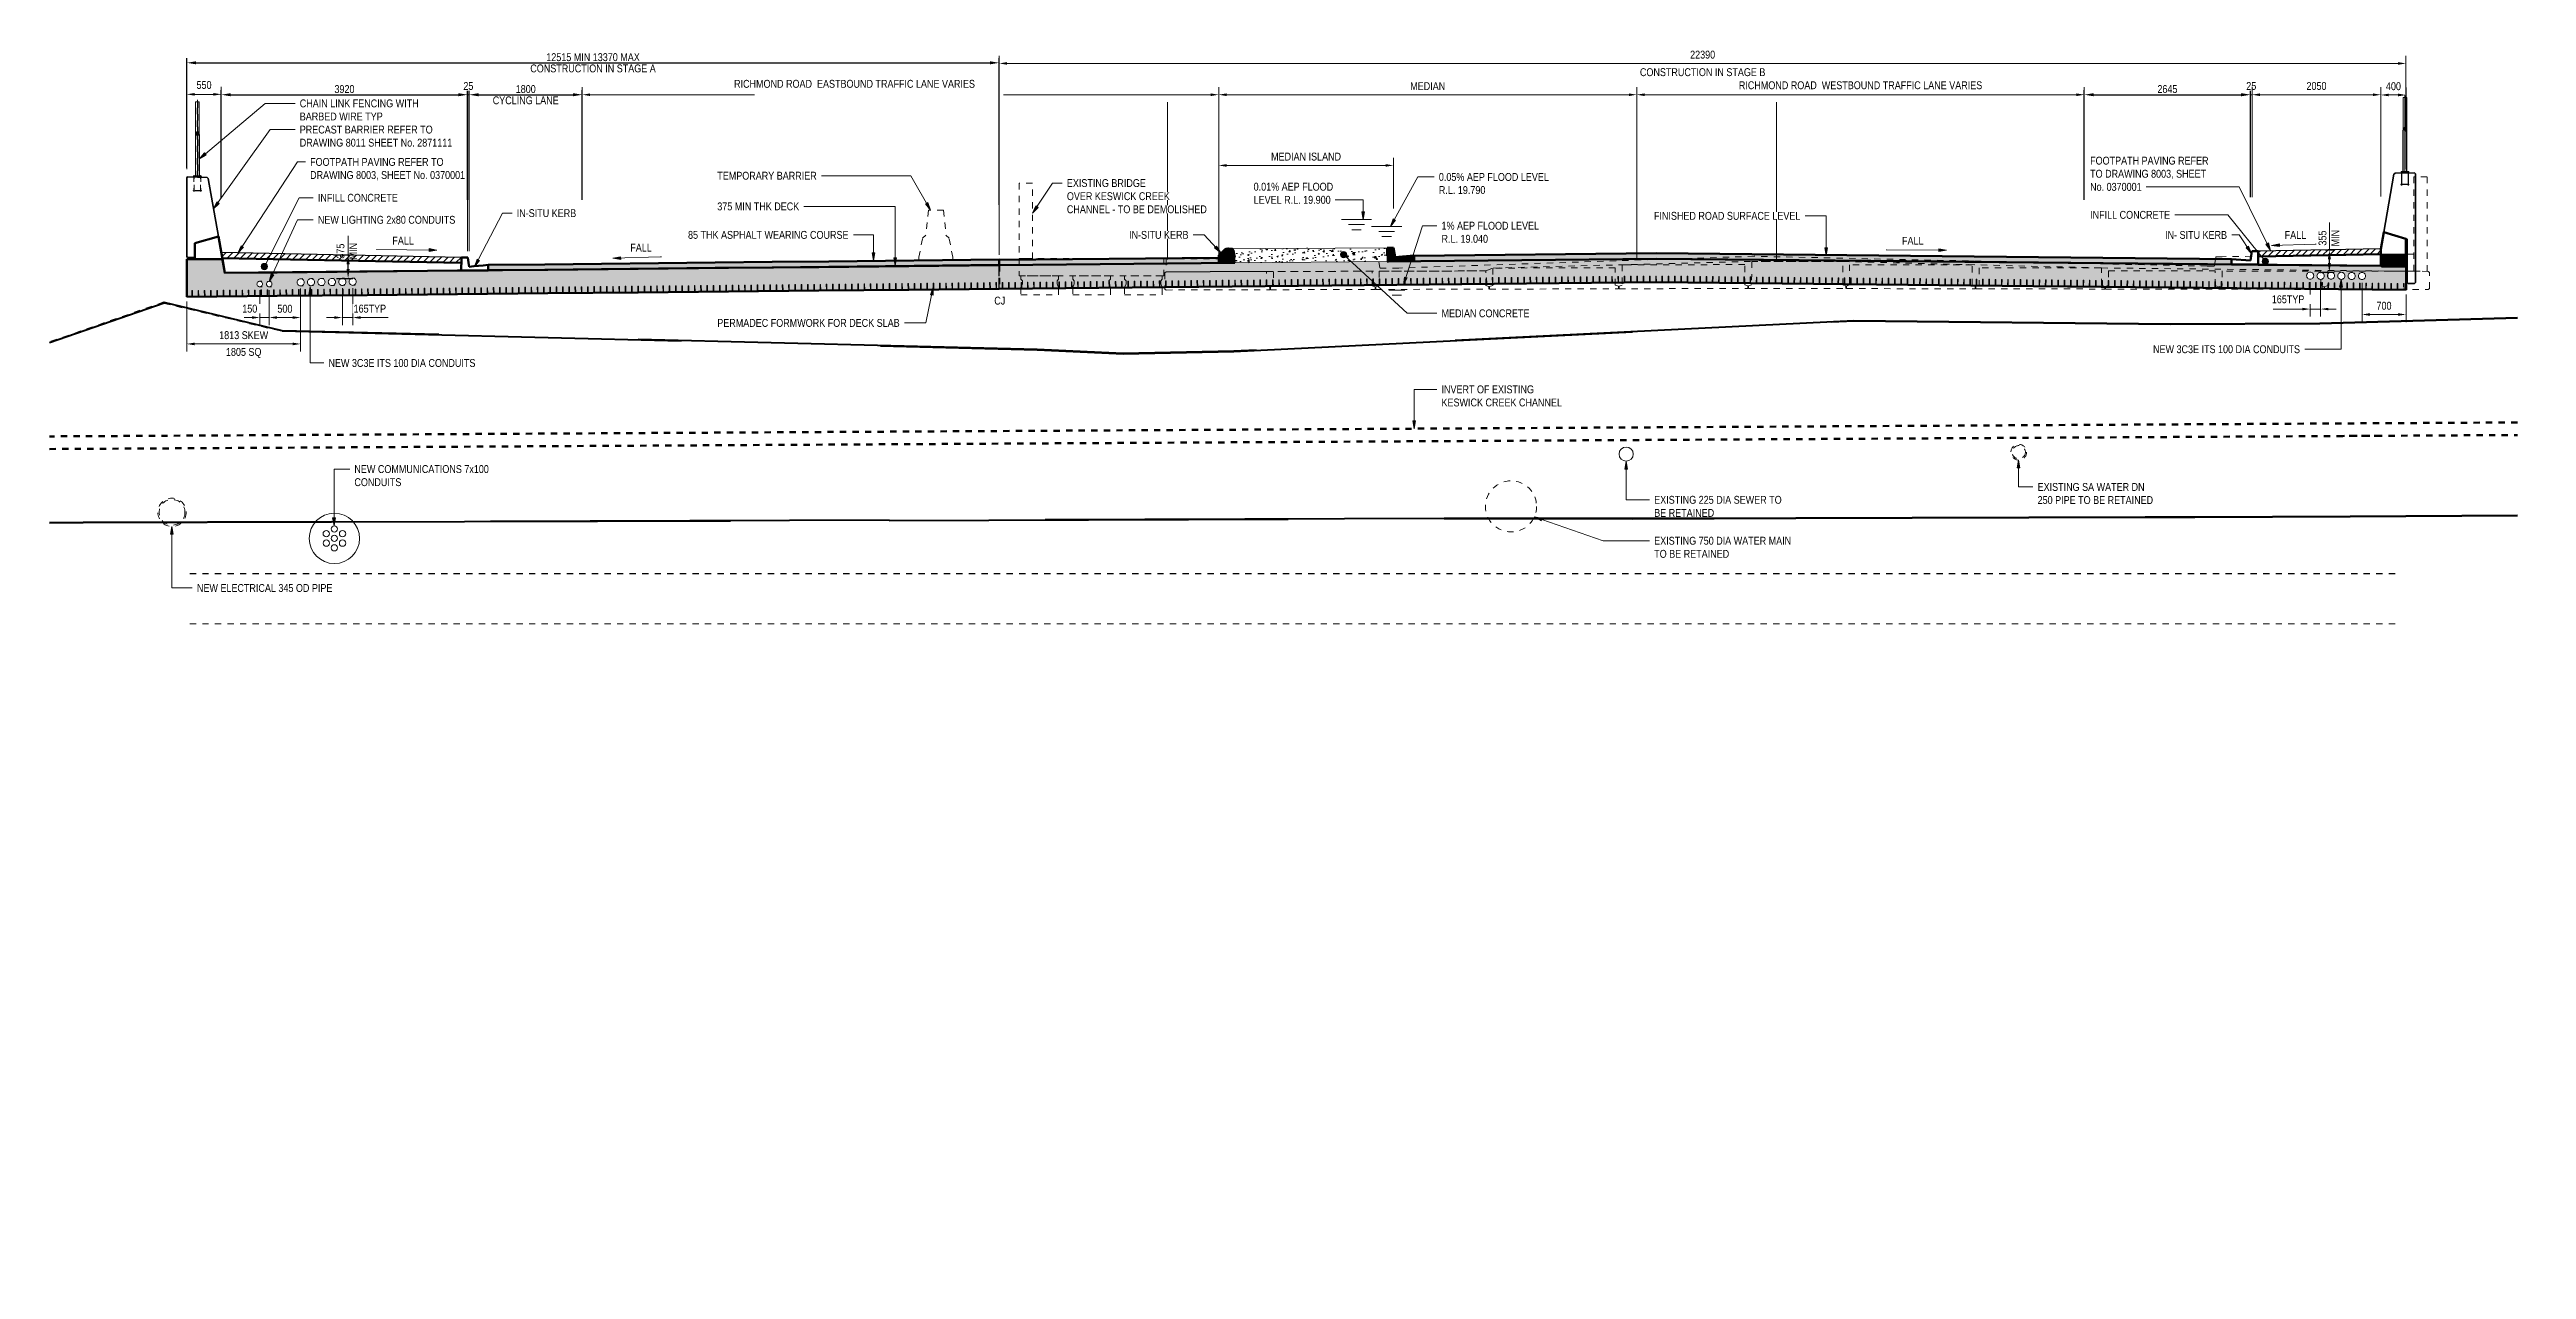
# Model space of a CAD drawing. Header units: metres. Extents: x -1693 to -1567, y 3 to 23.
# Drawn here: x -1693.05 to -1653.63, y 3.38 to 22.79 of the extents above; entities that cross this region are included whole.
import ezdxf

# ---------------------------------------------------------------- set-up
doc = ezdxf.new("R2010")
doc.units = ezdxf.units.M
for name, pattern in [('Dash', [0.00635, 0.003175, -0.003175]), ('Dash dot', [0.015875, 0.00635, -0.004763, 0, -0.004763]), ('Dash_2_', [0.00635, 0.003175, -0.003175]), ('DASHED2', [9.525, 6.35, -3.175]), ('JacobsDash', [0.0045, 0.003, -0.0015]), ('JacobsDemolished', [0.0045, 0.003, -0.0015]), ('JacobsDoubleCenter', [0.0255, 0.015, -0.0015, 0.003, -0.0015, 0.003, -0.0015])]:
    doc.linetypes.add(name, pattern=pattern)
doc.layers.get('Defpoints').update_dxf_attribs({"color": 41})
for name, color, linetype, lineweight in [('_Hidden Lines_', 7, 'Dash_2_', 9), ('BRIDGE-HDRAIL', 7, 'Continuous', 18), ('D-BDGE', 7, 'Continuous', 13), ('D-BDGE-18-SOLID', 7, 'Continuous', 9), ('D-BDGE-FLOOR', 7, 'Continuous', 50), ('D-BDGE-FLOOR-HID', 7, 'JacobsDash', 18), ('D-BDGE-FLOOR-PAT', 7, 'Continuous', 50), ('D-BDGE-GEN-MOD', 7, 'Continuous', 35), ('D-BDGE-LINE', 7, 'Continuous', 9), ('D-ENHA-TEXT', 7, 'Continuous', 9), ('D-ENHA-TEXT-DIMS', 7, 'Continuous', 9), ('Toposolid', 7, 'Continuous', 9)]:
    doc.layers.add(name, color=color, linetype=linetype, lineweight=lineweight)
for name, color, linetype, lineweight, true_color in [('BRIDGE-FNDN-CONC', 7, 'Continuous', 13, 0x8c8cc6), ('BRIDGE-FRAMING-LINE-18-HID', 7, 'Continuous', 13, 0x8c8cc6), ('Center line', 7, 'Continuous', 9, 0xff8080), ('D-BDGE-Conduits', 1, 'Continuous', 9, 0xff0000), ('D-BDGE-DECK', 7, 'Continuous', 13, 0x8c8cc6), ('D-BDGE-FRAMING', 7, 'Continuous', 13, 0x8c8cc6), ('D-BDGE-INT-WALL', 7, 'Continuous', 13, 0x8c8cc6)]:
    doc.layers.add(name, color=color, linetype=linetype, lineweight=lineweight, true_color=true_color)
doc.styles.add('Arial Narrow', font='ARIALN.TTF', dxfattribs={"height": 0.125})
doc.styles.add('Arial Narrow_1', font='ARIALN.TTF', dxfattribs={"height": 0.125})
doc.styles.add('Arial Narrow_2', font='ARIALN.TTF', dxfattribs={"height": 0.0035})
doc.styles.add('Arial Narrow_3', font='ARIALN.TTF', dxfattribs={"height": 0.005})
doc.dimstyles.new('____ddd____', dxfattribs={"dimscale": 0.3048, "dimtxt": 0.127929, "dimasz": 0.492126, "dimexe": 0.246063, "dimexo": 0.164042, "dimgap": 0.082021, "dimtad": 1, "dimdec": 0, "dimlfac": 1000, "dimzin": 0, "dimdsep": 46, "dimtxsty": 'Arial Narrow', "dimsah": 1, "dimcen": 0.09, "dimaunit": 1, "dimadec": 4, "dimazin": 0, "dimtfac": 1, "dimtdec": 4, "dimtix": 1, "dimtmove": 0, "dimatfit": 3, "dimfxl": 1, "dimtvp": 1, "dimtolj": 1, "dimtzin": 0, "dimarcsym": 2})
doc.dimstyles.new('____ddd_____1', dxfattribs={"dimscale": 0.3048, "dimtxt": 0.127929, "dimasz": 0.492126, "dimexe": 0.246063, "dimexo": 0.164042, "dimgap": 0.082021, "dimtad": 1, "dimdec": 0, "dimlfac": 1000, "dimzin": 0, "dimdsep": 46, "dimtxsty": 'Arial Narrow', "dimsah": 1, "dimcen": 0.09, "dimaunit": 1, "dimadec": 4, "dimazin": 0, "dimtfac": 1, "dimtdec": 4, "dimtix": 1, "dimtmove": 2, "dimatfit": 3, "dimfxl": 1, "dimtvp": 1, "dimtolj": 1, "dimtzin": 0, "dimarcsym": 2})
doc.dimstyles.new('Dimension_Standard_O__mm_', dxfattribs={"dimscale": 0.3048, "dimtxt": 0.127929, "dimasz": 0.410105, "dimexe": 0.393701, "dimexo": 0.246063, "dimgap": 0.246063, "dimtad": 1, "dimdec": 0, "dimlfac": 1000, "dimzin": 0, "dimdsep": 46, "dimtxsty": 'Arial Narrow', "dimsah": 1, "dimcen": 0.09, "dimaunit": 1, "dimadec": 4, "dimazin": 0, "dimtfac": 1, "dimtdec": 4, "dimtix": 1, "dimtmove": 0, "dimatfit": 3, "dimfxl": 1, "dimtvp": 1, "dimtfill": 1, "dimtolj": 1, "dimtzin": 0, "dimlwd": 18, "dimlwe": 18, "dimarcsym": 2})
doc.dimstyles.new('Dimension_Standard_O__mm__1', dxfattribs={"dimscale": 0.3048, "dimtxt": 0.127929, "dimasz": 0.410105, "dimexe": 0.393701, "dimexo": 0.246063, "dimgap": 0.246063, "dimtad": 1, "dimdec": 0, "dimlfac": 1000, "dimzin": 0, "dimdsep": 46, "dimtxsty": 'Arial Narrow_1', "dimsah": 1, "dimcen": 0.09, "dimaunit": 1, "dimadec": 4, "dimazin": 0, "dimtfac": 1, "dimtdec": 4, "dimtix": 1, "dimtmove": 0, "dimatfit": 3, "dimfxl": 1, "dimtvp": 1, "dimtfill": 1, "dimtolj": 1, "dimtzin": 0, "dimlwd": 18, "dimlwe": 18, "dimarcsym": 2})
doc.dimstyles.new('Dimension_Standard_O__mm__2', dxfattribs={"dimscale": 0.3048, "dimtxt": 0.127929, "dimasz": 0.410105, "dimexe": 0.393701, "dimexo": 0.246063, "dimgap": 0.246063, "dimtad": 1, "dimdec": 0, "dimlfac": 1000, "dimzin": 0, "dimdsep": 46, "dimtxsty": 'Arial Narrow', "dimsah": 1, "dimcen": 0.09, "dimaunit": 1, "dimadec": 4, "dimazin": 0, "dimtfac": 1, "dimtdec": 4, "dimtix": 1, "dimtmove": 2, "dimatfit": 3, "dimfxl": 1, "dimtvp": 1, "dimtfill": 1, "dimtolj": 1, "dimtzin": 0, "dimlwd": 18, "dimlwe": 18, "dimarcsym": 2})
pattern_1 = [(50, (-1672.823, 18.093), (0.231372, -0.020238), [0.02419, -0.26613]), (355, (-1672.823, 18.093), (-0.0447625, 0.2426446), [0.01935, -0.2129]), (100.451, (-1672.803, 18.092), (0.1866137, 0.2224002), [0.02056, -0.22617]), (46.184, (-1672.823, 18.158), (0.344272, -0.0533906), [0.03629, -0.39919]), (96.636, (-1672.794, 18.153), (0.301496, 0.3142366), [0.03084, -0.33926]), (351.184, (-1672.823, 18.158), (0.301502, 0.314234), [0.02903, -0.31935]), (21, (-1672.79, 18.142), (0.192551, -0.129872), [0.02419, -0.26613]), (326, (-1672.79, 18.142), (0.0784863, 0.233923), [0.01935, -0.2129]), (71.451, (-1672.774, 18.131), (0.2710378, 0.1040435), [0.02056, -0.22617]), (37.5, (-1672.823, 18.093), (0.0039173, 0.10738557), [0.00168, -0.20865, 0.00168, -0.21445, -0.21371]), (37.5, (-1672.823, 18.093), (0.0039173, 0.10738557), [-0.42645, 0.00168, -0.21203]), (7.5, (-1672.823, 18.093), (0.0848598, 0.1272249), [0.00168, -0.12155, 0.00168, -0.20381, -0.08145]), (7.5, (-1672.823, 18.093), (0.0848598, 0.1272249), [-0.32871, 0.00168, -0.07978]), (327.5, (-1672.895, 18.093), (0.1722007, -0.0072723), [0.00168, -0.07897, 0.00168, -0.24994, -0.33387]), (327.5, (-1672.895, 18.093), (0.1722007, -0.0072723), [-0.33226, 0.00168, -0.33219]), (317.5, (-1672.927, 18.093), (0.1881195, 0.0322922), [0.00168, -0.10316, 0.00168, -0.16542, -0.2371]), (317.5, (-1672.927, 18.093), (0.1881195, 0.0322922), [-0.27193, 0.00168, -0.23542])]
pattern_2 = [(45, (-1672.823, 18.093), (-0.053033, 0.053033), [])]

msp = doc.modelspace()

# ---------------------------------------------------------------- texts
at = {"layer": 'D-ENHA-TEXT', "insert": (-1653.7564, 3.3804), "char_height": 0.0035, "attachment_point": 1, "style": 'Arial Narrow_2', "bg_fill": 3, "box_fill_scale": 1, "bg_fill_color": 256, "bg_fill_transparency": 0}
msp.add_mtext('1.', dxfattribs=at)

# ---------------------------------------------------------------- blocks, each defined once
blk = doc.blocks.new('T2DPAA-T2D-PWA-GE-M3D-100001_RockLevels_rvt-1-DRG-2871022 - SECTION 1')
at = {"layer": 'Toposolid', "true_color": 0x8000ff}
blk.add_hatch(color=190, dxfattribs=at).paths.add_polyline_path([(-1675.962, 17.947), (-1674.18, 17.985), (-1664.328, 18.47), (-1659.296, 18.414), (-1656.916, 18.427), (-1653.771, 18.517), (-1653.771, 18.518), (-1656.916, 18.428), (-1659.315, 18.415), (-1664.334, 18.471), (-1674.2, 17.985), (-1675.962, 17.948), (-1677.332, 18.011), (-1689.349, 18.314), (-1691.228, 18.759), (-1693.05, 18.124), (-1693.05, 18.123), (-1691.228, 18.758), (-1689.347, 18.312), (-1677.329, 18.01), (-1675.962, 17.947)])
at = {"layer": 'Toposolid', "lineweight": 5, "true_color": 0x8000ff}
for points in [[(-1677.331, 18.011), (-1677.339, 18.012), (-1683.23, 18.16)], [(-1675.962, 17.948), (-1675.963, 17.948), (-1675.963, 17.948), (-1675.963, 17.948)], [(-1674.2, 17.984), (-1674.175, 17.985), (-1674.175, 17.985), (-1674.18, 17.985)]]:
    blk.add_hatch(color=190, dxfattribs=at).paths.add_polyline_path(points)
h = blk.add_hatch(color=190, dxfattribs=at)
edge = h.paths.add_edge_path()
edge.add_line((-1659.296, 18.414), (-1659.297, 18.414))
edge.add_line((-1659.297, 18.414), (-1659.299, 18.414))
at = {"layer": 'Toposolid', "true_color": 0x00ff00}
blk.add_hatch(color=3, dxfattribs=at).paths.add_polyline_path([(-1693.05, 15.257), (-1692.109, 15.26), (-1688.088, 15.27), (-1679.368, 15.296), (-1670.851, 15.323), (-1667.856, 15.322), (-1664.33, 15.332), (-1659.694, 15.347), (-1658.905, 15.347), (-1656.275, 15.357), (-1653.771, 15.373), (-1653.771, 15.374), (-1656.437, 15.357), (-1658.929, 15.348), (-1659.694, 15.348), (-1665.619, 15.329), (-1667.856, 15.323), (-1670.851, 15.324), (-1680.137, 15.294), (-1689.349, 15.268), (-1692.785, 15.259), (-1693.05, 15.258), (-1693.05, 15.257)])
at = {"layer": 'Toposolid', "lineweight": 5, "true_color": 0x00ff00}
for points in [[(-1692.515, 15.26), (-1692.515, 15.26), (-1692.515, 15.26)], [(-1688.565, 15.27), (-1688.563, 15.27), (-1688.564, 15.27)], [(-1667.856, 15.323), (-1667.856, 15.323), (-1667.869, 15.323)], [(-1665.258, 15.329), (-1664.945, 15.33), (-1664.945, 15.33)], [(-1658.905, 15.347), (-1658.906, 15.347), (-1658.905, 15.347)], [(-1656.435, 15.357), (-1656.434, 15.357), (-1656.435, 15.357)]]:
    blk.add_hatch(color=3, dxfattribs=at).paths.add_polyline_path(points)
at = {"layer": '_Hidden Lines_', "color": 190, "linetype": 'Dash', "lineweight": 40, "true_color": 0x8000ff}
for p, q in [((-1691.228, 18.759), (-1693.05, 18.124)), ((-1691.228, 18.758), (-1689.347, 18.312)), ((-1659.297, 18.414), (-1659.296, 18.414))]:
    blk.add_line(p, q, dxfattribs=at)
at = {"layer": '_Hidden Lines_', "color": 3, "linetype": 'Dash', "lineweight": 40, "true_color": 0x00ff00}
blk.add_line((-1688.563, 15.27), (-1688.564, 15.27), dxfattribs=at)
at = {"layer": 'Toposolid', "color": 190, "linetype": 'DASHED2', "lineweight": 40, "true_color": 0x8000ff}
for p, q in [((-1693.05, 18.123), (-1691.228, 18.758)), ((-1689.347, 18.313), (-1691.228, 18.759)), ((-1677.331, 18.011), (-1689.347, 18.313)), ((-1689.347, 18.312), (-1677.331, 18.01)), ((-1664.334, 18.471), (-1674.2, 17.985)), ((-1674.2, 17.984), (-1664.334, 18.47)), ((-1659.297, 18.415), (-1664.334, 18.471)), ((-1664.334, 18.47), (-1659.297, 18.414)), ((-1656.916, 18.428), (-1659.297, 18.415)), ((-1659.296, 18.414), (-1656.916, 18.427)), ((-1653.771, 18.518), (-1656.916, 18.428)), ((-1656.916, 18.427), (-1653.771, 18.517)), ((-1675.962, 17.948), (-1677.331, 18.011)), ((-1677.331, 18.01), (-1675.962, 17.947)), ((-1674.2, 17.985), (-1675.962, 17.948)), ((-1675.962, 17.947), (-1674.2, 17.984))]:
    blk.add_line(p, q, dxfattribs=at)
at = {"layer": 'Toposolid', "color": 3, "linetype": 'DASHED2', "lineweight": 40, "true_color": 0x00ff00}
for p, q in [((-1692.515, 15.26), (-1693.05, 15.258)), ((-1693.05, 15.257), (-1692.515, 15.259)), ((-1688.564, 15.27), (-1692.515, 15.26)), ((-1692.515, 15.259), (-1688.563, 15.269)), ((-1679.684, 15.296), (-1688.563, 15.27)), ((-1688.563, 15.269), (-1679.684, 15.295)), ((-1670.851, 15.324), (-1679.684, 15.296)), ((-1679.684, 15.295), (-1670.851, 15.323)), ((-1667.856, 15.323), (-1670.851, 15.324)), ((-1670.851, 15.323), (-1667.856, 15.322)), ((-1665.258, 15.33), (-1667.856, 15.323)), ((-1667.856, 15.322), (-1665.258, 15.329)), ((-1659.694, 15.348), (-1665.258, 15.33)), ((-1665.258, 15.329), (-1659.694, 15.347)), ((-1658.905, 15.348), (-1659.694, 15.348)), ((-1659.694, 15.347), (-1658.905, 15.347)), ((-1656.434, 15.357), (-1658.905, 15.348)), ((-1658.905, 15.347), (-1656.434, 15.356)), ((-1653.771, 15.374), (-1656.434, 15.357)), ((-1656.434, 15.356), (-1653.771, 15.373))]:
    blk.add_line(p, q, dxfattribs=at)
blk = doc.blocks.new('Roofs 2 - Roofs 2-4993555-DRG-2871022 - SECTION 1')
at = {"layer": 'D-BDGE-DECK', "color": 9, "linetype": 'JacobsDemolished', "lineweight": 18, "true_color": 0xc3c3c3}
for p, q in [((-1677.615, 19.459), (-1677.615, 19.183)), ((-1676.019, 19.459), (-1677.615, 19.459)), ((-1675.315, 19.459), (-1676.019, 19.459)), ((-1675.315, 19.183), (-1675.315, 19.459)), ((-1677.615, 19.183), (-1675.315, 19.183))]:
    blk.add_line(p, q, dxfattribs=at)
at = {"layer": 'D-BDGE-DECK', "color": 9, "linetype": 'JacobsDemolished', "true_color": 0xc3c3c3}
blk.add_line((-1677.615, 19.459), (-1677.615, 19.459), dxfattribs=at)
blk = doc.blocks.new('Roofs 3 - Roofs 3-4999916-DRG-2871022 - SECTION 1')
at = {"layer": 'D-BDGE-DECK', "color": 9, "linetype": 'JacobsDemolished', "lineweight": 18, "true_color": 0xc3c3c3}
for p, q in [((-1674.186, 19.456), (-1675.279, 19.454)), ((-1675.279, 19.454), (-1675.279, 19.25)), ((-1671.876, 19.315), (-1671.892, 19.415)), ((-1665.919, 19.497), (-1671.575, 19.31)), ((-1670.075, 19.309), (-1665.958, 19.415)), ((-1665.958, 19.415), (-1664.508, 19.413)), ((-1658.709, 19.34), (-1665.919, 19.497)), ((-1664.508, 19.413), (-1660.389, 19.311)), ((-1658.603, 19.34), (-1658.709, 19.34)), ((-1658.571, 19.482), (-1658.593, 19.348)), ((-1658.469, 19.49), (-1658.561, 19.49)), ((-1657.205, 19.507), (-1658.469, 19.49)), ((-1655.418, 19.53), (-1657.205, 19.507)), ((-1655.418, 19.257), (-1655.418, 19.53)), ((-1675.279, 19.25), (-1671.831, 19.259)), ((-1671.575, 19.31), (-1671.869, 19.31)), ((-1671.831, 19.259), (-1670.19, 19.264)), ((-1670.19, 19.264), (-1670.075, 19.309)), ((-1660.389, 19.311), (-1655.418, 19.257))]:
    blk.add_line(p, q, dxfattribs=at)
at = {"layer": 'D-BDGE-DECK', "color": 9, "linetype": 'JacobsDemolished', "true_color": 0xc3c3c3}
for p, q in [((-1658.469, 19.49), (-1658.469, 19.49)), ((-1655.418, 19.53), (-1655.418, 19.53)), ((-1655.418, 19.257), (-1655.418, 19.257))]:
    blk.add_line(p, q, dxfattribs=at)
at = {"layer": 'D-BDGE-DECK', "color": 9, "linetype": 'JacobsDemolished', "lineweight": 18, "true_color": 0xc3c3c3}
for centre, radius, start, end in [((-1658.603, 19.35), 0.01, 270, 350.5376), ((-1658.561, 19.48), 0.01, 90, 170.5376), ((-1671.869, 19.317), 0.00657, 189.4624, 270)]:
    blk.add_arc(centre, radius, start, end, dxfattribs=at)
blk = doc.blocks.new('08_ADC_Barrier_Precast_T2D_MBP-02-B - MBP-02-B-7218747-DRG-2871022 - SECTION 1')
at = {"layer": 'D-BDGE-GEN-MOD'}
for p, q in [((-1690.852, 20.759), (-1690.867, 20.744)), ((-1690.867, 20.744), (-1690.867, 19.494)), ((-1690.867, 20.744), (-1690.867, 20.744)), ((-1690.541, 20.751), (-1690.852, 20.759)), ((-1690.851, 20.759), (-1690.852, 20.759)), ((-1690.524, 20.734), (-1690.541, 20.751)), ((-1690.541, 20.751), (-1690.541, 20.751)), ((-1690.361, 19.814), (-1690.524, 20.734)), ((-1690.524, 20.734), (-1690.524, 20.734)), ((-1690.736, 19.704), (-1690.361, 19.814)), ((-1690.361, 19.814), (-1690.361, 19.814)), ((-1690.867, 19.494), (-1690.852, 19.479)), ((-1690.867, 19.494), (-1690.867, 19.494)), ((-1690.852, 19.479), (-1690.751, 19.479)), ((-1690.852, 19.479), (-1690.851, 19.479)), ((-1690.751, 19.479), (-1690.736, 19.494)), ((-1690.751, 19.479), (-1690.751, 19.479)), ((-1690.736, 19.494), (-1690.736, 19.704)), ((-1690.736, 19.704), (-1690.736, 19.704)), ((-1690.736, 19.494), (-1690.736, 19.494))]:
    blk.add_line(p, q, dxfattribs=at)
blk = doc.blocks.new('Structural Framing 2 - Structural Framing 2-5589929-DRG-2871022 - SECTION 1')
at = {"layer": 'D-BDGE-FRAMING', "color": 9, "linetype": 'JacobsDemolished', "lineweight": 50, "true_color": 0xc3c3c3}
for p, q in [((-1653.771, 16.853), (-1693.05, 16.631)), ((-1693.05, 16.43), (-1656.023, 16.64)), ((-1656.621, 16.637), (-1656.023, 16.64)), ((-1656.023, 16.64), (-1653.771, 16.653))]:
    blk.add_line(p, q, dxfattribs=at)
blk = doc.blocks.new('07_STR_DPS_PermadecPanel - 07_STR_DPS_PermadecPanel-5973116-DRG-2871022 - SECTION 1')
at = {"layer": 'D-BDGE-FRAMING', "color": 7}
for p, q in [((-1689.877, 18.959), (-1689.887, 18.959)), ((-1689.887, 18.959), (-1689.886, 18.866)), ((-1689.876, 18.866), (-1689.877, 18.959)), ((-1689.777, 18.96), (-1689.787, 18.96)), ((-1689.787, 18.96), (-1689.786, 18.867)), ((-1689.776, 18.867), (-1689.777, 18.96)), ((-1689.677, 18.961), (-1689.687, 18.961)), ((-1689.687, 18.961), (-1689.686, 18.868)), ((-1689.676, 18.868), (-1689.677, 18.961)), ((-1689.577, 18.962), (-1689.587, 18.962)), ((-1689.587, 18.962), (-1689.586, 18.869)), ((-1689.576, 18.869), (-1689.577, 18.962)), ((-1689.477, 18.963), (-1689.487, 18.963)), ((-1689.487, 18.963), (-1689.486, 18.87)), ((-1689.476, 18.87), (-1689.477, 18.963)), ((-1689.377, 18.964), (-1689.387, 18.964)), ((-1689.387, 18.964), (-1689.386, 18.871)), ((-1689.376, 18.871), (-1689.377, 18.964)), ((-1689.931, 18.86), (-1689.331, 18.866)), ((-1689.886, 18.866), (-1689.931, 18.866)), ((-1689.931, 18.866), (-1689.931, 18.86)), ((-1689.786, 18.867), (-1689.876, 18.866)), ((-1689.686, 18.868), (-1689.776, 18.867)), ((-1689.586, 18.869), (-1689.676, 18.868)), ((-1689.486, 18.87), (-1689.576, 18.869)), ((-1689.386, 18.871), (-1689.476, 18.87)), ((-1689.331, 18.872), (-1689.376, 18.871)), ((-1689.331, 18.866), (-1689.331, 18.872))]:
    blk.add_line(p, q, dxfattribs=at)
blk = doc.blocks.new('07_STR_DPS_PermadecPanel - 07_STR_DPS_PermadecPanel-5973117-DRG-2871022 - SECTION 1')
at = {"layer": 'D-BDGE-FRAMING', "color": 7}
for p, q in [((-1689.277, 18.965), (-1689.287, 18.965)), ((-1689.287, 18.965), (-1689.286, 18.872)), ((-1689.276, 18.872), (-1689.277, 18.965)), ((-1689.177, 18.966), (-1689.187, 18.966)), ((-1689.187, 18.966), (-1689.186, 18.873)), ((-1689.176, 18.873), (-1689.177, 18.966)), ((-1689.077, 18.967), (-1689.087, 18.967)), ((-1689.087, 18.967), (-1689.086, 18.874)), ((-1689.076, 18.874), (-1689.077, 18.967)), ((-1688.977, 18.968), (-1688.987, 18.968)), ((-1688.987, 18.968), (-1688.986, 18.875)), ((-1688.976, 18.875), (-1688.977, 18.968)), ((-1688.877, 18.969), (-1688.887, 18.969)), ((-1688.887, 18.969), (-1688.886, 18.876)), ((-1688.876, 18.876), (-1688.877, 18.969)), ((-1688.777, 18.97), (-1688.787, 18.97)), ((-1688.787, 18.97), (-1688.786, 18.877)), ((-1688.776, 18.877), (-1688.777, 18.97)), ((-1689.331, 18.866), (-1688.731, 18.872)), ((-1689.286, 18.872), (-1689.331, 18.872)), ((-1689.331, 18.872), (-1689.331, 18.866)), ((-1689.186, 18.873), (-1689.276, 18.872)), ((-1689.086, 18.874), (-1689.176, 18.873)), ((-1688.986, 18.875), (-1689.076, 18.874)), ((-1688.886, 18.876), (-1688.976, 18.875)), ((-1688.786, 18.877), (-1688.876, 18.876)), ((-1688.731, 18.878), (-1688.776, 18.877)), ((-1688.731, 18.872), (-1688.731, 18.878))]:
    blk.add_line(p, q, dxfattribs=at)
blk = doc.blocks.new('07_STR_DPS_PermadecPanel - 07_STR_DPS_PermadecPanel-V3-DRG-2871022 - SECTION 1')
at = {"layer": 'D-BDGE-FRAMING', "color": 7}
for p, q in [((-1688.677, 18.971), (-1688.687, 18.971)), ((-1688.687, 18.971), (-1688.686, 18.878)), ((-1688.676, 18.878), (-1688.677, 18.971)), ((-1688.577, 18.972), (-1688.587, 18.972)), ((-1688.587, 18.972), (-1688.586, 18.879)), ((-1688.576, 18.879), (-1688.577, 18.972)), ((-1688.477, 18.973), (-1688.487, 18.973)), ((-1688.487, 18.973), (-1688.486, 18.88)), ((-1688.476, 18.88), (-1688.477, 18.973)), ((-1688.377, 18.974), (-1688.387, 18.974)), ((-1688.387, 18.974), (-1688.386, 18.881)), ((-1688.376, 18.881), (-1688.377, 18.974)), ((-1688.277, 18.975), (-1688.287, 18.975)), ((-1688.287, 18.975), (-1688.286, 18.882)), ((-1688.276, 18.882), (-1688.277, 18.975)), ((-1688.177, 18.976), (-1688.187, 18.976)), ((-1688.187, 18.976), (-1688.186, 18.883)), ((-1688.176, 18.883), (-1688.177, 18.976)), ((-1688.731, 18.872), (-1688.131, 18.878)), ((-1688.686, 18.878), (-1688.731, 18.878)), ((-1688.731, 18.878), (-1688.731, 18.872)), ((-1688.586, 18.879), (-1688.676, 18.878)), ((-1688.486, 18.88), (-1688.576, 18.879)), ((-1688.386, 18.881), (-1688.476, 18.88)), ((-1688.286, 18.882), (-1688.376, 18.881)), ((-1688.186, 18.883), (-1688.276, 18.882)), ((-1688.131, 18.884), (-1688.176, 18.883)), ((-1688.131, 18.878), (-1688.131, 18.884))]:
    blk.add_line(p, q, dxfattribs=at)
blk = doc.blocks.new('07_STR_DPS_PermadecPanel - 07_STR_DPS_PermadecPanel-V4-DRG-2871022 - SECTION 1')
at = {"layer": 'D-BDGE-FRAMING', "color": 7}
for p, q in [((-1688.077, 18.977), (-1688.087, 18.977)), ((-1688.087, 18.977), (-1688.086, 18.884)), ((-1688.076, 18.884), (-1688.077, 18.977)), ((-1687.977, 18.978), (-1687.987, 18.978)), ((-1687.987, 18.978), (-1687.986, 18.885)), ((-1687.976, 18.885), (-1687.977, 18.978)), ((-1687.877, 18.979), (-1687.887, 18.979)), ((-1687.887, 18.979), (-1687.886, 18.886)), ((-1687.876, 18.886), (-1687.877, 18.979)), ((-1687.777, 18.98), (-1687.787, 18.98)), ((-1687.787, 18.98), (-1687.786, 18.887)), ((-1687.776, 18.887), (-1687.777, 18.98)), ((-1687.677, 18.981), (-1687.687, 18.981)), ((-1687.687, 18.981), (-1687.686, 18.888)), ((-1687.676, 18.888), (-1687.677, 18.981)), ((-1687.577, 18.982), (-1687.587, 18.982)), ((-1687.587, 18.982), (-1687.586, 18.889)), ((-1687.576, 18.889), (-1687.577, 18.982)), ((-1688.131, 18.878), (-1687.531, 18.884)), ((-1688.086, 18.884), (-1688.131, 18.884)), ((-1688.131, 18.884), (-1688.131, 18.878)), ((-1687.986, 18.885), (-1688.076, 18.884)), ((-1687.886, 18.886), (-1687.976, 18.885)), ((-1687.786, 18.887), (-1687.876, 18.886)), ((-1687.686, 18.888), (-1687.776, 18.887)), ((-1687.586, 18.889), (-1687.676, 18.888)), ((-1687.531, 18.89), (-1687.576, 18.889)), ((-1687.531, 18.884), (-1687.531, 18.89))]:
    blk.add_line(p, q, dxfattribs=at)
blk = doc.blocks.new('07_STR_DPS_PermadecPanel - 07_STR_DPS_PermadecPanel-V5-DRG-2871022 - SECTION 1')
at = {"layer": 'D-BDGE-FRAMING', "color": 7}
for p, q in [((-1687.477, 18.983), (-1687.487, 18.983)), ((-1687.487, 18.983), (-1687.486, 18.89)), ((-1687.476, 18.89), (-1687.477, 18.983)), ((-1687.377, 18.984), (-1687.387, 18.984)), ((-1687.387, 18.984), (-1687.386, 18.891)), ((-1687.376, 18.891), (-1687.377, 18.984)), ((-1687.277, 18.985), (-1687.287, 18.985)), ((-1687.287, 18.985), (-1687.286, 18.892)), ((-1687.276, 18.892), (-1687.277, 18.985)), ((-1687.177, 18.986), (-1687.187, 18.986)), ((-1687.187, 18.986), (-1687.186, 18.893)), ((-1687.176, 18.893), (-1687.177, 18.986)), ((-1687.077, 18.987), (-1687.087, 18.987)), ((-1687.087, 18.987), (-1687.086, 18.894)), ((-1687.076, 18.894), (-1687.077, 18.987)), ((-1686.977, 18.988), (-1686.987, 18.988)), ((-1686.987, 18.988), (-1686.986, 18.895)), ((-1686.976, 18.895), (-1686.977, 18.988)), ((-1687.531, 18.884), (-1686.931, 18.89)), ((-1687.486, 18.89), (-1687.531, 18.89)), ((-1687.531, 18.89), (-1687.531, 18.884)), ((-1687.386, 18.891), (-1687.476, 18.89)), ((-1687.286, 18.892), (-1687.376, 18.891)), ((-1687.186, 18.893), (-1687.276, 18.892)), ((-1687.086, 18.894), (-1687.176, 18.893)), ((-1686.986, 18.895), (-1687.076, 18.894)), ((-1686.931, 18.896), (-1686.976, 18.895)), ((-1686.931, 18.89), (-1686.931, 18.896))]:
    blk.add_line(p, q, dxfattribs=at)
blk = doc.blocks.new('07_STR_DPS_PermadecPanel - 07_STR_DPS_PermadecPanel-5973115-DRG-2871022 - SECTION 1')
at = {"layer": 'D-BDGE-FRAMING', "color": 7}
for p, q in [((-1686.877, 18.989), (-1686.887, 18.989)), ((-1686.887, 18.989), (-1686.886, 18.896)), ((-1686.876, 18.896), (-1686.877, 18.989)), ((-1686.777, 18.99), (-1686.787, 18.99)), ((-1686.787, 18.99), (-1686.786, 18.897)), ((-1686.776, 18.897), (-1686.777, 18.99)), ((-1686.677, 18.991), (-1686.687, 18.991)), ((-1686.687, 18.991), (-1686.686, 18.898)), ((-1686.676, 18.898), (-1686.677, 18.991)), ((-1686.577, 18.992), (-1686.587, 18.992)), ((-1686.587, 18.992), (-1686.586, 18.899)), ((-1686.576, 18.899), (-1686.577, 18.992)), ((-1686.477, 18.993), (-1686.487, 18.993)), ((-1686.487, 18.993), (-1686.486, 18.9)), ((-1686.476, 18.9), (-1686.477, 18.993)), ((-1686.377, 18.994), (-1686.387, 18.994)), ((-1686.387, 18.994), (-1686.386, 18.901)), ((-1686.376, 18.901), (-1686.377, 18.994)), ((-1686.931, 18.89), (-1686.331, 18.896)), ((-1686.886, 18.896), (-1686.931, 18.896)), ((-1686.931, 18.896), (-1686.931, 18.89)), ((-1686.786, 18.897), (-1686.876, 18.896)), ((-1686.686, 18.898), (-1686.776, 18.897)), ((-1686.586, 18.899), (-1686.676, 18.898)), ((-1686.486, 18.9), (-1686.576, 18.899)), ((-1686.386, 18.901), (-1686.476, 18.9)), ((-1686.331, 18.902), (-1686.376, 18.901)), ((-1686.331, 18.896), (-1686.331, 18.902))]:
    blk.add_line(p, q, dxfattribs=at)
blk = doc.blocks.new('07_STR_DPS_PermadecPanel - 07_STR_DPS_PermadecPanel-V6-DRG-2871022 - SECTION 1')
at = {"layer": 'D-BDGE-FRAMING', "color": 7}
for p, q in [((-1686.277, 18.995), (-1686.287, 18.995)), ((-1686.287, 18.995), (-1686.286, 18.902)), ((-1686.276, 18.902), (-1686.277, 18.995)), ((-1686.177, 18.996), (-1686.187, 18.996)), ((-1686.187, 18.996), (-1686.186, 18.903)), ((-1686.176, 18.903), (-1686.177, 18.996)), ((-1686.077, 18.997), (-1686.087, 18.997)), ((-1686.087, 18.997), (-1686.086, 18.904)), ((-1686.076, 18.904), (-1686.077, 18.997)), ((-1685.977, 18.998), (-1685.987, 18.998)), ((-1685.987, 18.998), (-1685.986, 18.905)), ((-1685.976, 18.905), (-1685.977, 18.998)), ((-1685.877, 18.999), (-1685.887, 18.999)), ((-1685.887, 18.999), (-1685.886, 18.906)), ((-1685.876, 18.906), (-1685.877, 18.999)), ((-1685.777, 19), (-1685.787, 19)), ((-1685.787, 19), (-1685.786, 18.907)), ((-1685.776, 18.907), (-1685.777, 19)), ((-1686.331, 18.896), (-1685.731, 18.902)), ((-1686.286, 18.902), (-1686.331, 18.902)), ((-1686.331, 18.902), (-1686.331, 18.896)), ((-1686.186, 18.903), (-1686.276, 18.902)), ((-1686.086, 18.904), (-1686.176, 18.903)), ((-1685.986, 18.905), (-1686.076, 18.904)), ((-1685.886, 18.906), (-1685.976, 18.905)), ((-1685.786, 18.907), (-1685.876, 18.906)), ((-1685.731, 18.908), (-1685.776, 18.907)), ((-1685.731, 18.902), (-1685.731, 18.908))]:
    blk.add_line(p, q, dxfattribs=at)
blk = doc.blocks.new('07_STR_DPS_PermadecPanel - 07_STR_DPS_PermadecPanel-5973118-DRG-2871022 - SECTION 1')
at = {"layer": 'D-BDGE-FRAMING', "color": 7}
for p, q in [((-1685.677, 19.001), (-1685.687, 19.001)), ((-1685.687, 19.001), (-1685.686, 18.908)), ((-1685.676, 18.908), (-1685.677, 19.001)), ((-1685.577, 19.002), (-1685.587, 19.002)), ((-1685.587, 19.002), (-1685.586, 18.909)), ((-1685.576, 18.909), (-1685.577, 19.002)), ((-1685.477, 19.003), (-1685.487, 19.003)), ((-1685.487, 19.003), (-1685.486, 18.91)), ((-1685.476, 18.91), (-1685.477, 19.003)), ((-1685.377, 19.004), (-1685.387, 19.004)), ((-1685.387, 19.004), (-1685.386, 18.911)), ((-1685.376, 18.911), (-1685.377, 19.004)), ((-1685.277, 19.005), (-1685.287, 19.005)), ((-1685.287, 19.005), (-1685.286, 18.912)), ((-1685.276, 18.912), (-1685.277, 19.005)), ((-1685.177, 19.006), (-1685.187, 19.006)), ((-1685.187, 19.006), (-1685.186, 18.913)), ((-1685.176, 18.913), (-1685.177, 19.006)), ((-1685.731, 18.902), (-1685.131, 18.908)), ((-1685.686, 18.908), (-1685.731, 18.908)), ((-1685.731, 18.908), (-1685.731, 18.902)), ((-1685.586, 18.909), (-1685.676, 18.908)), ((-1685.486, 18.91), (-1685.576, 18.909)), ((-1685.386, 18.911), (-1685.476, 18.91)), ((-1685.286, 18.912), (-1685.376, 18.911)), ((-1685.186, 18.913), (-1685.276, 18.912)), ((-1685.131, 18.914), (-1685.176, 18.913)), ((-1685.131, 18.908), (-1685.131, 18.914))]:
    blk.add_line(p, q, dxfattribs=at)
blk = doc.blocks.new('07_STR_DPS_PermadecPanel - 07_STR_DPS_PermadecPanel-5973119-DRG-2871022 - SECTION 1')
at = {"layer": 'D-BDGE-FRAMING', "color": 7}
for p, q in [((-1685.077, 19.007), (-1685.087, 19.007)), ((-1685.087, 19.007), (-1685.086, 18.914)), ((-1685.076, 18.914), (-1685.077, 19.007)), ((-1684.977, 19.008), (-1684.987, 19.008)), ((-1684.987, 19.008), (-1684.986, 18.915)), ((-1684.976, 18.915), (-1684.977, 19.008)), ((-1684.877, 19.009), (-1684.887, 19.009)), ((-1684.887, 19.009), (-1684.886, 18.916)), ((-1684.876, 18.916), (-1684.877, 19.009)), ((-1684.777, 19.01), (-1684.787, 19.01)), ((-1684.787, 19.01), (-1684.786, 18.917)), ((-1684.776, 18.917), (-1684.777, 19.01)), ((-1684.677, 19.011), (-1684.687, 19.011)), ((-1684.687, 19.011), (-1684.686, 18.918)), ((-1684.676, 18.918), (-1684.677, 19.011)), ((-1684.577, 19.012), (-1684.587, 19.012)), ((-1684.587, 19.012), (-1684.586, 18.919)), ((-1684.576, 18.919), (-1684.577, 19.012)), ((-1685.131, 18.908), (-1684.531, 18.914)), ((-1685.086, 18.914), (-1685.131, 18.914)), ((-1685.131, 18.914), (-1685.131, 18.908)), ((-1684.986, 18.915), (-1685.076, 18.914)), ((-1684.886, 18.916), (-1684.976, 18.915)), ((-1684.786, 18.917), (-1684.876, 18.916)), ((-1684.686, 18.918), (-1684.776, 18.917)), ((-1684.586, 18.919), (-1684.676, 18.918)), ((-1684.531, 18.92), (-1684.576, 18.919)), ((-1684.531, 18.914), (-1684.531, 18.92))]:
    blk.add_line(p, q, dxfattribs=at)
blk = doc.blocks.new('07_STR_DPS_PermadecPanel - 07_STR_DPS_PermadecPanel-5973120-DRG-2871022 - SECTION 1')
at = {"layer": 'D-BDGE-FRAMING', "color": 7}
for p, q in [((-1684.477, 19.013), (-1684.487, 19.013)), ((-1684.487, 19.013), (-1684.486, 18.92)), ((-1684.476, 18.92), (-1684.477, 19.013)), ((-1684.377, 19.014), (-1684.387, 19.014)), ((-1684.387, 19.014), (-1684.386, 18.921)), ((-1684.376, 18.921), (-1684.377, 19.014)), ((-1684.277, 19.015), (-1684.287, 19.015)), ((-1684.287, 19.015), (-1684.286, 18.922)), ((-1684.276, 18.922), (-1684.277, 19.015)), ((-1684.186, 18.923), (-1684.276, 18.922)), ((-1684.177, 19.016), (-1684.187, 19.016)), ((-1684.187, 19.016), (-1684.186, 18.923)), ((-1684.176, 18.923), (-1684.177, 19.016)), ((-1684.086, 18.924), (-1684.176, 18.923)), ((-1684.077, 19.017), (-1684.087, 19.017)), ((-1684.087, 19.017), (-1684.086, 18.924)), ((-1684.076, 18.924), (-1684.077, 19.017)), ((-1683.986, 18.925), (-1684.076, 18.924)), ((-1683.977, 19.018), (-1683.987, 19.018)), ((-1683.987, 19.018), (-1683.986, 18.925)), ((-1683.976, 18.925), (-1683.977, 19.018)), ((-1683.931, 18.926), (-1683.976, 18.925)), ((-1683.931, 18.92), (-1683.931, 18.926)), ((-1684.531, 18.914), (-1683.931, 18.92)), ((-1684.486, 18.92), (-1684.531, 18.92)), ((-1684.531, 18.92), (-1684.531, 18.914)), ((-1684.386, 18.921), (-1684.476, 18.92)), ((-1684.286, 18.922), (-1684.376, 18.921))]:
    blk.add_line(p, q, dxfattribs=at)
blk = doc.blocks.new('07_STR_DPS_PermadecPanel - 07_STR_DPS_PermadecPanel-V7-DRG-2871022 - SECTION 1')
at = {"layer": 'D-BDGE-FRAMING', "color": 7}
for p, q in [((-1683.931, 18.92), (-1683.331, 18.926)), ((-1683.886, 18.926), (-1683.931, 18.926)), ((-1683.931, 18.926), (-1683.931, 18.92)), ((-1683.877, 19.019), (-1683.887, 19.019)), ((-1683.887, 19.019), (-1683.886, 18.926)), ((-1683.876, 18.926), (-1683.877, 19.019)), ((-1683.786, 18.927), (-1683.876, 18.926)), ((-1683.777, 19.02), (-1683.787, 19.02)), ((-1683.787, 19.02), (-1683.786, 18.927)), ((-1683.776, 18.927), (-1683.777, 19.02)), ((-1683.686, 18.928), (-1683.776, 18.927)), ((-1683.677, 19.021), (-1683.687, 19.021)), ((-1683.687, 19.021), (-1683.686, 18.928)), ((-1683.676, 18.928), (-1683.677, 19.021)), ((-1683.586, 18.929), (-1683.676, 18.928)), ((-1683.577, 19.022), (-1683.587, 19.022)), ((-1683.587, 19.022), (-1683.586, 18.929)), ((-1683.576, 18.929), (-1683.577, 19.022)), ((-1683.486, 18.93), (-1683.576, 18.929)), ((-1683.477, 19.023), (-1683.487, 19.023)), ((-1683.487, 19.023), (-1683.486, 18.93)), ((-1683.476, 18.93), (-1683.477, 19.023)), ((-1683.386, 18.931), (-1683.476, 18.93)), ((-1683.377, 19.024), (-1683.387, 19.024)), ((-1683.387, 19.024), (-1683.386, 18.931)), ((-1683.376, 18.931), (-1683.377, 19.024)), ((-1683.331, 18.932), (-1683.376, 18.931)), ((-1683.331, 18.926), (-1683.331, 18.932))]:
    blk.add_line(p, q, dxfattribs=at)
blk = doc.blocks.new('07_STR_DPS_PermadecPanel - 07_STR_DPS_PermadecPanel-5973121-DRG-2871022 - SECTION 1')
at = {"layer": 'D-BDGE-FRAMING', "color": 7}
for p, q in [((-1683.331, 18.926), (-1682.731, 18.932)), ((-1683.286, 18.932), (-1683.331, 18.932)), ((-1683.331, 18.932), (-1683.331, 18.926)), ((-1683.277, 19.025), (-1683.287, 19.025)), ((-1683.287, 19.025), (-1683.286, 18.932)), ((-1683.276, 18.932), (-1683.277, 19.025)), ((-1683.186, 18.933), (-1683.276, 18.932)), ((-1683.177, 19.026), (-1683.187, 19.026)), ((-1683.187, 19.026), (-1683.186, 18.933)), ((-1683.176, 18.933), (-1683.177, 19.026)), ((-1683.086, 18.934), (-1683.176, 18.933)), ((-1683.077, 19.027), (-1683.087, 19.027)), ((-1683.087, 19.027), (-1683.086, 18.934)), ((-1683.076, 18.934), (-1683.077, 19.027)), ((-1682.986, 18.935), (-1683.076, 18.934)), ((-1682.977, 19.028), (-1682.987, 19.028)), ((-1682.987, 19.028), (-1682.986, 18.935)), ((-1682.976, 18.935), (-1682.977, 19.028)), ((-1682.886, 18.936), (-1682.976, 18.935)), ((-1682.877, 19.029), (-1682.887, 19.029)), ((-1682.887, 19.029), (-1682.886, 18.936)), ((-1682.876, 18.936), (-1682.877, 19.029)), ((-1682.786, 18.937), (-1682.876, 18.936)), ((-1682.777, 19.03), (-1682.787, 19.03)), ((-1682.787, 19.03), (-1682.786, 18.937)), ((-1682.776, 18.937), (-1682.777, 19.03)), ((-1682.731, 18.938), (-1682.776, 18.937)), ((-1682.731, 18.932), (-1682.731, 18.938))]:
    blk.add_line(p, q, dxfattribs=at)
blk = doc.blocks.new('07_STR_DPS_PermadecPanel - 07_STR_DPS_PermadecPanel-5973122-DRG-2871022 - SECTION 1')
at = {"layer": 'D-BDGE-FRAMING', "color": 7}
for p, q in [((-1682.731, 18.932), (-1682.131, 18.938)), ((-1682.686, 18.938), (-1682.731, 18.938)), ((-1682.731, 18.938), (-1682.731, 18.932)), ((-1682.677, 19.031), (-1682.687, 19.031)), ((-1682.687, 19.031), (-1682.686, 18.938)), ((-1682.676, 18.938), (-1682.677, 19.031)), ((-1682.586, 18.939), (-1682.676, 18.938)), ((-1682.577, 19.032), (-1682.587, 19.032)), ((-1682.587, 19.032), (-1682.586, 18.939)), ((-1682.576, 18.939), (-1682.577, 19.032)), ((-1682.486, 18.94), (-1682.576, 18.939)), ((-1682.477, 19.033), (-1682.487, 19.033)), ((-1682.487, 19.033), (-1682.486, 18.94)), ((-1682.476, 18.94), (-1682.477, 19.033)), ((-1682.386, 18.941), (-1682.476, 18.94)), ((-1682.377, 19.034), (-1682.387, 19.034)), ((-1682.387, 19.034), (-1682.386, 18.941)), ((-1682.376, 18.941), (-1682.377, 19.034)), ((-1682.286, 18.942), (-1682.376, 18.941)), ((-1682.277, 19.035), (-1682.287, 19.035)), ((-1682.287, 19.035), (-1682.286, 18.942)), ((-1682.276, 18.942), (-1682.277, 19.035)), ((-1682.186, 18.943), (-1682.276, 18.942)), ((-1682.177, 19.036), (-1682.187, 19.036)), ((-1682.187, 19.036), (-1682.186, 18.943)), ((-1682.176, 18.943), (-1682.177, 19.036)), ((-1682.131, 18.944), (-1682.176, 18.943)), ((-1682.131, 18.938), (-1682.131, 18.944))]:
    blk.add_line(p, q, dxfattribs=at)
blk = doc.blocks.new('07_STR_DPS_PermadecPanel - 07_STR_DPS_PermadecPanel-V8-DRG-2871022 - SECTION 1')
at = {"layer": 'D-BDGE-FRAMING', "color": 7}
for p, q in [((-1682.131, 18.938), (-1681.531, 18.944)), ((-1682.086, 18.944), (-1682.131, 18.944)), ((-1682.131, 18.944), (-1682.131, 18.938)), ((-1682.077, 19.037), (-1682.087, 19.037)), ((-1682.087, 19.037), (-1682.086, 18.944)), ((-1682.076, 18.944), (-1682.077, 19.037)), ((-1681.986, 18.945), (-1682.076, 18.944)), ((-1681.977, 19.038), (-1681.987, 19.038)), ((-1681.987, 19.038), (-1681.986, 18.945)), ((-1681.976, 18.945), (-1681.977, 19.038)), ((-1681.886, 18.946), (-1681.976, 18.945)), ((-1681.877, 19.039), (-1681.887, 19.039)), ((-1681.887, 19.039), (-1681.886, 18.946)), ((-1681.876, 18.946), (-1681.877, 19.039)), ((-1681.786, 18.947), (-1681.876, 18.946)), ((-1681.777, 19.04), (-1681.787, 19.04)), ((-1681.787, 19.04), (-1681.786, 18.947)), ((-1681.776, 18.947), (-1681.777, 19.04)), ((-1681.686, 18.948), (-1681.776, 18.947)), ((-1681.677, 19.041), (-1681.687, 19.041)), ((-1681.687, 19.041), (-1681.686, 18.948)), ((-1681.676, 18.948), (-1681.677, 19.041)), ((-1681.586, 18.949), (-1681.676, 18.948)), ((-1681.577, 19.042), (-1681.587, 19.042)), ((-1681.587, 19.042), (-1681.586, 18.949)), ((-1681.576, 18.949), (-1681.577, 19.042)), ((-1681.531, 18.95), (-1681.576, 18.949)), ((-1681.531, 18.944), (-1681.531, 18.95))]:
    blk.add_line(p, q, dxfattribs=at)
blk = doc.blocks.new('07_STR_DPS_PermadecPanel - 07_STR_DPS_PermadecPanel-5973123-DRG-2871022 - SECTION 1')
at = {"layer": 'D-BDGE-FRAMING', "color": 7}
for p, q in [((-1681.531, 18.944), (-1680.931, 18.95)), ((-1681.486, 18.95), (-1681.531, 18.95)), ((-1681.531, 18.95), (-1681.531, 18.944)), ((-1681.477, 19.044), (-1681.487, 19.043)), ((-1681.487, 19.043), (-1681.486, 18.95)), ((-1681.476, 18.951), (-1681.477, 19.044)), ((-1681.386, 18.951), (-1681.476, 18.951)), ((-1681.377, 19.045), (-1681.387, 19.044)), ((-1681.387, 19.044), (-1681.386, 18.951)), ((-1681.376, 18.952), (-1681.377, 19.045)), ((-1681.286, 18.952), (-1681.376, 18.952)), ((-1681.277, 19.046), (-1681.287, 19.045)), ((-1681.287, 19.045), (-1681.286, 18.952)), ((-1681.276, 18.953), (-1681.277, 19.046)), ((-1681.186, 18.953), (-1681.276, 18.953)), ((-1681.177, 19.047), (-1681.187, 19.046)), ((-1681.187, 19.046), (-1681.186, 18.953)), ((-1681.176, 18.954), (-1681.177, 19.047)), ((-1681.086, 18.954), (-1681.176, 18.954)), ((-1681.077, 19.048), (-1681.087, 19.047)), ((-1681.087, 19.047), (-1681.086, 18.954)), ((-1681.076, 18.955), (-1681.077, 19.048)), ((-1680.986, 18.955), (-1681.076, 18.955)), ((-1680.977, 19.049), (-1680.987, 19.048)), ((-1680.987, 19.048), (-1680.986, 18.955)), ((-1680.976, 18.956), (-1680.977, 19.049)), ((-1680.931, 18.956), (-1680.976, 18.956)), ((-1680.931, 18.95), (-1680.931, 18.956))]:
    blk.add_line(p, q, dxfattribs=at)
blk = doc.blocks.new('07_STR_DPS_PermadecPanel - 07_STR_DPS_PermadecPanel-5973124-DRG-2871022 - SECTION 1')
at = {"layer": 'D-BDGE-FRAMING', "color": 7}
for p, q in [((-1680.931, 18.95), (-1680.331, 18.956)), ((-1680.886, 18.956), (-1680.931, 18.956)), ((-1680.931, 18.956), (-1680.931, 18.95)), ((-1680.877, 19.049), (-1680.887, 19.049)), ((-1680.887, 19.049), (-1680.886, 18.956)), ((-1680.876, 18.956), (-1680.877, 19.049)), ((-1680.786, 18.957), (-1680.876, 18.956)), ((-1680.777, 19.05), (-1680.787, 19.05)), ((-1680.787, 19.05), (-1680.786, 18.957)), ((-1680.776, 18.957), (-1680.777, 19.05)), ((-1680.686, 18.958), (-1680.776, 18.957)), ((-1680.677, 19.051), (-1680.687, 19.051)), ((-1680.687, 19.051), (-1680.686, 18.958)), ((-1680.676, 18.958), (-1680.677, 19.051)), ((-1680.586, 18.959), (-1680.676, 18.958)), ((-1680.577, 19.052), (-1680.587, 19.052)), ((-1680.587, 19.052), (-1680.586, 18.959)), ((-1680.576, 18.959), (-1680.577, 19.052)), ((-1680.486, 18.96), (-1680.576, 18.959)), ((-1680.477, 19.053), (-1680.487, 19.053)), ((-1680.487, 19.053), (-1680.486, 18.96)), ((-1680.476, 18.96), (-1680.477, 19.053)), ((-1680.386, 18.961), (-1680.476, 18.96)), ((-1680.377, 19.054), (-1680.387, 19.054)), ((-1680.387, 19.054), (-1680.386, 18.961)), ((-1680.376, 18.961), (-1680.377, 19.054)), ((-1680.331, 18.962), (-1680.376, 18.961)), ((-1680.331, 18.956), (-1680.331, 18.962))]:
    blk.add_line(p, q, dxfattribs=at)
blk = doc.blocks.new('07_STR_DPS_PermadecPanel - 07_STR_DPS_PermadecPanel-V9-DRG-2871022 - SECTION 1')
at = {"layer": 'D-BDGE-FRAMING', "color": 7}
for p, q in [((-1680.331, 18.956), (-1679.731, 18.962)), ((-1680.286, 18.962), (-1680.331, 18.962)), ((-1680.331, 18.962), (-1680.331, 18.956)), ((-1680.277, 19.055), (-1680.287, 19.055)), ((-1680.287, 19.055), (-1680.286, 18.962)), ((-1680.276, 18.962), (-1680.277, 19.055)), ((-1680.186, 18.963), (-1680.276, 18.962)), ((-1680.177, 19.056), (-1680.187, 19.056)), ((-1680.187, 19.056), (-1680.186, 18.963)), ((-1680.176, 18.963), (-1680.177, 19.056)), ((-1680.086, 18.964), (-1680.176, 18.963)), ((-1680.077, 19.057), (-1680.087, 19.057)), ((-1680.087, 19.057), (-1680.086, 18.964)), ((-1680.076, 18.964), (-1680.077, 19.057)), ((-1679.986, 18.965), (-1680.076, 18.964)), ((-1679.977, 19.058), (-1679.987, 19.058)), ((-1679.987, 19.058), (-1679.986, 18.965)), ((-1679.976, 18.965), (-1679.977, 19.058)), ((-1679.886, 18.966), (-1679.976, 18.965)), ((-1679.877, 19.059), (-1679.887, 19.059)), ((-1679.887, 19.059), (-1679.886, 18.966)), ((-1679.876, 18.966), (-1679.877, 19.059)), ((-1679.786, 18.967), (-1679.876, 18.966)), ((-1679.777, 19.06), (-1679.787, 19.06)), ((-1679.787, 19.06), (-1679.786, 18.967)), ((-1679.776, 18.967), (-1679.777, 19.06)), ((-1679.731, 18.968), (-1679.776, 18.967)), ((-1679.731, 18.962), (-1679.731, 18.968))]:
    blk.add_line(p, q, dxfattribs=at)
blk = doc.blocks.new('07_STR_DPS_PermadecPanel - 07_STR_DPS_PermadecPanel-V10-DRG-2871022 - SECTION 1')
at = {"layer": 'D-BDGE-FRAMING', "color": 7}
for p, q in [((-1679.731, 18.962), (-1679.131, 18.968)), ((-1679.686, 18.968), (-1679.731, 18.968)), ((-1679.731, 18.968), (-1679.731, 18.962)), ((-1679.677, 19.061), (-1679.687, 19.061)), ((-1679.687, 19.061), (-1679.686, 18.968)), ((-1679.676, 18.968), (-1679.677, 19.061)), ((-1679.586, 18.969), (-1679.676, 18.968)), ((-1679.577, 19.062), (-1679.587, 19.062)), ((-1679.587, 19.062), (-1679.586, 18.969)), ((-1679.576, 18.969), (-1679.577, 19.062)), ((-1679.486, 18.97), (-1679.576, 18.969)), ((-1679.477, 19.063), (-1679.487, 19.063)), ((-1679.487, 19.063), (-1679.486, 18.97)), ((-1679.476, 18.97), (-1679.477, 19.063)), ((-1679.386, 18.971), (-1679.476, 18.97)), ((-1679.377, 19.064), (-1679.387, 19.064)), ((-1679.387, 19.064), (-1679.386, 18.971)), ((-1679.376, 18.971), (-1679.377, 19.064)), ((-1679.286, 18.972), (-1679.376, 18.971)), ((-1679.277, 19.065), (-1679.287, 19.065)), ((-1679.287, 19.065), (-1679.286, 18.972)), ((-1679.276, 18.972), (-1679.277, 19.065)), ((-1679.186, 18.973), (-1679.276, 18.972)), ((-1679.177, 19.066), (-1679.187, 19.066)), ((-1679.187, 19.066), (-1679.186, 18.973)), ((-1679.176, 18.973), (-1679.177, 19.066)), ((-1679.131, 18.974), (-1679.176, 18.973)), ((-1679.131, 18.968), (-1679.131, 18.974))]:
    blk.add_line(p, q, dxfattribs=at)
blk = doc.blocks.new('07_STR_DPS_PermadecPanel - 07_STR_DPS_PermadecPanel-5973125-DRG-2871022 - SECTION 1')
at = {"layer": 'D-BDGE-FRAMING', "color": 7}
for p, q in [((-1679.131, 18.968), (-1678.531, 18.974)), ((-1679.086, 18.974), (-1679.131, 18.974)), ((-1679.131, 18.974), (-1679.131, 18.968)), ((-1679.077, 19.067), (-1679.087, 19.067)), ((-1679.087, 19.067), (-1679.086, 18.974)), ((-1679.076, 18.974), (-1679.077, 19.067)), ((-1678.986, 18.975), (-1679.076, 18.974)), ((-1678.977, 19.068), (-1678.987, 19.068)), ((-1678.987, 19.068), (-1678.986, 18.975)), ((-1678.976, 18.975), (-1678.977, 19.068)), ((-1678.886, 18.976), (-1678.976, 18.975)), ((-1678.877, 19.069), (-1678.887, 19.069)), ((-1678.887, 19.069), (-1678.886, 18.976)), ((-1678.876, 18.976), (-1678.877, 19.069)), ((-1678.786, 18.977), (-1678.876, 18.976)), ((-1678.777, 19.07), (-1678.787, 19.07)), ((-1678.787, 19.07), (-1678.786, 18.977)), ((-1678.776, 18.977), (-1678.777, 19.07)), ((-1678.686, 18.978), (-1678.776, 18.977)), ((-1678.677, 19.071), (-1678.687, 19.071)), ((-1678.687, 19.071), (-1678.686, 18.978)), ((-1678.676, 18.978), (-1678.677, 19.071)), ((-1678.586, 18.979), (-1678.676, 18.978)), ((-1678.577, 19.072), (-1678.587, 19.072)), ((-1678.587, 19.072), (-1678.586, 18.979)), ((-1678.576, 18.979), (-1678.577, 19.072)), ((-1678.531, 18.98), (-1678.576, 18.979)), ((-1678.531, 18.974), (-1678.531, 18.98))]:
    blk.add_line(p, q, dxfattribs=at)
blk = doc.blocks.new('07_STR_DPS_PermadecPanel - 07_STR_DPS_PermadecPanel-V11-DRG-2871022 - SECTION 1')
at = {"layer": 'D-BDGE-FRAMING', "color": 7}
for p, q in [((-1678.531, 18.974), (-1677.931, 18.98)), ((-1678.486, 18.98), (-1678.531, 18.98)), ((-1678.531, 18.98), (-1678.531, 18.974)), ((-1678.477, 19.073), (-1678.487, 19.073)), ((-1678.487, 19.073), (-1678.486, 18.98)), ((-1678.476, 18.98), (-1678.477, 19.073)), ((-1678.386, 18.981), (-1678.476, 18.98)), ((-1678.377, 19.074), (-1678.387, 19.074)), ((-1678.387, 19.074), (-1678.386, 18.981)), ((-1678.376, 18.981), (-1678.377, 19.074)), ((-1678.286, 18.982), (-1678.376, 18.981)), ((-1678.277, 19.075), (-1678.287, 19.075)), ((-1678.287, 19.075), (-1678.286, 18.982)), ((-1678.276, 18.982), (-1678.277, 19.075)), ((-1678.186, 18.983), (-1678.276, 18.982)), ((-1678.177, 19.076), (-1678.187, 19.076)), ((-1678.187, 19.076), (-1678.186, 18.983)), ((-1678.176, 18.983), (-1678.177, 19.076)), ((-1678.086, 18.984), (-1678.176, 18.983)), ((-1678.077, 19.077), (-1678.087, 19.077)), ((-1678.087, 19.077), (-1678.086, 18.984)), ((-1678.076, 18.984), (-1678.077, 19.077)), ((-1677.986, 18.985), (-1678.076, 18.984)), ((-1677.977, 19.078), (-1677.987, 19.078)), ((-1677.987, 19.078), (-1677.986, 18.985)), ((-1677.976, 18.985), (-1677.977, 19.078)), ((-1677.931, 18.986), (-1677.976, 18.985)), ((-1677.931, 18.98), (-1677.931, 18.986))]:
    blk.add_line(p, q, dxfattribs=at)
blk = doc.blocks.new('07_STR_DPS_PermadecPanel - 07_STR_DPS_PermadecPanel-5973127-DRG-2871022 - SECTION 1')
at = {"layer": 'D-BDGE-FRAMING', "color": 7}
for p, q in [((-1677.331, 18.986), (-1676.731, 18.992)), ((-1677.286, 18.992), (-1677.331, 18.992)), ((-1677.331, 18.992), (-1677.331, 18.986)), ((-1677.277, 19.085), (-1677.287, 19.085)), ((-1677.287, 19.085), (-1677.286, 18.992)), ((-1677.276, 18.992), (-1677.277, 19.085)), ((-1677.186, 18.993), (-1677.276, 18.992)), ((-1677.177, 19.086), (-1677.187, 19.086)), ((-1677.187, 19.086), (-1677.186, 18.993)), ((-1677.176, 18.993), (-1677.177, 19.086)), ((-1677.086, 18.994), (-1677.176, 18.993)), ((-1677.077, 19.087), (-1677.087, 19.087)), ((-1677.087, 19.087), (-1677.086, 18.994)), ((-1677.076, 18.994), (-1677.077, 19.087)), ((-1676.986, 18.995), (-1677.076, 18.994)), ((-1676.977, 19.088), (-1676.987, 19.088)), ((-1676.987, 19.088), (-1676.986, 18.995)), ((-1676.976, 18.995), (-1676.977, 19.088)), ((-1676.886, 18.996), (-1676.976, 18.995)), ((-1676.877, 19.089), (-1676.887, 19.089)), ((-1676.887, 19.089), (-1676.886, 18.996)), ((-1676.876, 18.996), (-1676.877, 19.089)), ((-1676.786, 18.997), (-1676.876, 18.996)), ((-1676.777, 19.09), (-1676.787, 19.09)), ((-1676.787, 19.09), (-1676.786, 18.997)), ((-1676.776, 18.997), (-1676.777, 19.09)), ((-1676.731, 18.998), (-1676.776, 18.997)), ((-1676.731, 18.992), (-1676.731, 18.998))]:
    blk.add_line(p, q, dxfattribs=at)
blk = doc.blocks.new('07_STR_DPS_PermadecPanel - 07_STR_DPS_PermadecPanel-V12-DRG-2871022 - SECTION 1')
at = {"layer": 'D-BDGE-FRAMING', "color": 7}
for p, q in [((-1676.731, 18.992), (-1676.131, 18.998)), ((-1676.686, 18.998), (-1676.731, 18.998)), ((-1676.731, 18.998), (-1676.731, 18.992)), ((-1676.677, 19.091), (-1676.687, 19.091)), ((-1676.687, 19.091), (-1676.686, 18.998)), ((-1676.676, 18.998), (-1676.677, 19.091)), ((-1676.586, 18.999), (-1676.676, 18.998)), ((-1676.577, 19.092), (-1676.587, 19.092)), ((-1676.587, 19.092), (-1676.586, 18.999)), ((-1676.576, 18.999), (-1676.577, 19.092)), ((-1676.486, 19), (-1676.576, 18.999)), ((-1676.477, 19.093), (-1676.487, 19.093)), ((-1676.487, 19.093), (-1676.486, 19)), ((-1676.476, 19), (-1676.477, 19.093)), ((-1676.386, 19.001), (-1676.476, 19)), ((-1676.377, 19.094), (-1676.387, 19.094)), ((-1676.387, 19.094), (-1676.386, 19.001)), ((-1676.376, 19.001), (-1676.377, 19.094)), ((-1676.286, 19.002), (-1676.376, 19.001)), ((-1676.277, 19.095), (-1676.287, 19.095)), ((-1676.287, 19.095), (-1676.286, 19.002)), ((-1676.276, 19.002), (-1676.277, 19.095)), ((-1676.186, 19.003), (-1676.276, 19.002)), ((-1676.177, 19.096), (-1676.187, 19.096)), ((-1676.187, 19.096), (-1676.186, 19.003)), ((-1676.176, 19.003), (-1676.177, 19.096)), ((-1676.131, 19.004), (-1676.176, 19.003)), ((-1676.131, 18.998), (-1676.131, 19.004))]:
    blk.add_line(p, q, dxfattribs=at)
blk = doc.blocks.new('07_STR_DPS_PermadecPanel - 07_STR_DPS_PermadecPanel-5973128-DRG-2871022 - SECTION 1')
at = {"layer": 'D-BDGE-FRAMING', "color": 7}
for p, q in [((-1676.131, 18.998), (-1675.531, 19.004)), ((-1676.086, 19.004), (-1676.131, 19.004)), ((-1676.131, 19.004), (-1676.131, 18.998)), ((-1676.077, 19.097), (-1676.087, 19.097)), ((-1676.087, 19.097), (-1676.086, 19.004)), ((-1676.076, 19.004), (-1676.077, 19.097)), ((-1675.986, 19.005), (-1676.076, 19.004)), ((-1675.977, 19.098), (-1675.987, 19.098)), ((-1675.987, 19.098), (-1675.986, 19.005)), ((-1675.976, 19.005), (-1675.977, 19.098)), ((-1675.886, 19.006), (-1675.976, 19.005)), ((-1675.877, 19.099), (-1675.887, 19.099)), ((-1675.887, 19.099), (-1675.886, 19.006)), ((-1675.876, 19.006), (-1675.877, 19.099)), ((-1675.786, 19.007), (-1675.876, 19.006)), ((-1675.777, 19.1), (-1675.787, 19.1)), ((-1675.787, 19.1), (-1675.786, 19.007)), ((-1675.776, 19.007), (-1675.777, 19.1)), ((-1675.686, 19.008), (-1675.776, 19.007)), ((-1675.677, 19.101), (-1675.687, 19.101)), ((-1675.687, 19.101), (-1675.686, 19.008)), ((-1675.676, 19.008), (-1675.677, 19.101)), ((-1675.586, 19.009), (-1675.676, 19.008)), ((-1675.577, 19.102), (-1675.587, 19.102)), ((-1675.587, 19.102), (-1675.586, 19.009)), ((-1675.576, 19.009), (-1675.577, 19.102)), ((-1675.531, 19.01), (-1675.576, 19.009)), ((-1675.531, 19.004), (-1675.531, 19.01))]:
    blk.add_line(p, q, dxfattribs=at)
blk = doc.blocks.new('07_STR_DPS_PermadecPanel - 07_STR_DPS_PermadecPanel-V13-DRG-2871022 - SECTION 1')
at = {"layer": 'D-BDGE-FRAMING', "color": 7}
for p, q in [((-1675.531, 19.004), (-1674.931, 19.01)), ((-1675.486, 19.01), (-1675.531, 19.01)), ((-1675.531, 19.01), (-1675.531, 19.004)), ((-1675.477, 19.103), (-1675.487, 19.103)), ((-1675.487, 19.103), (-1675.486, 19.01)), ((-1675.476, 19.01), (-1675.477, 19.103)), ((-1675.386, 19.011), (-1675.476, 19.01)), ((-1675.377, 19.104), (-1675.387, 19.104)), ((-1675.387, 19.104), (-1675.386, 19.011)), ((-1675.376, 19.011), (-1675.377, 19.104)), ((-1675.286, 19.012), (-1675.376, 19.011)), ((-1675.277, 19.105), (-1675.287, 19.105)), ((-1675.287, 19.105), (-1675.286, 19.012)), ((-1675.276, 19.012), (-1675.277, 19.105)), ((-1675.186, 19.013), (-1675.276, 19.012)), ((-1675.177, 19.106), (-1675.187, 19.106)), ((-1675.187, 19.106), (-1675.186, 19.013)), ((-1675.176, 19.013), (-1675.177, 19.106)), ((-1675.086, 19.014), (-1675.176, 19.013)), ((-1675.077, 19.107), (-1675.087, 19.107)), ((-1675.087, 19.107), (-1675.086, 19.014)), ((-1675.076, 19.014), (-1675.077, 19.107)), ((-1674.986, 19.015), (-1675.076, 19.014)), ((-1674.977, 19.108), (-1674.987, 19.108)), ((-1674.987, 19.108), (-1674.986, 19.015)), ((-1674.976, 19.015), (-1674.977, 19.108)), ((-1674.931, 19.016), (-1674.976, 19.015)), ((-1674.931, 19.01), (-1674.931, 19.016))]:
    blk.add_line(p, q, dxfattribs=at)
blk = doc.blocks.new('07_STR_DPS_PermadecPanel - 07_STR_DPS_PermadecPanel-5973129-DRG-2871022 - SECTION 1')
at = {"layer": 'D-BDGE-FRAMING', "color": 7}
for p, q in [((-1674.931, 19.01), (-1674.331, 19.016)), ((-1674.886, 19.016), (-1674.931, 19.016)), ((-1674.931, 19.016), (-1674.931, 19.01)), ((-1674.877, 19.109), (-1674.887, 19.109)), ((-1674.887, 19.109), (-1674.886, 19.016)), ((-1674.876, 19.016), (-1674.877, 19.109)), ((-1674.786, 19.017), (-1674.876, 19.016)), ((-1674.777, 19.11), (-1674.787, 19.11)), ((-1674.787, 19.11), (-1674.786, 19.017)), ((-1674.776, 19.017), (-1674.777, 19.11)), ((-1674.686, 19.018), (-1674.776, 19.017)), ((-1674.677, 19.111), (-1674.687, 19.111)), ((-1674.687, 19.111), (-1674.686, 19.018)), ((-1674.676, 19.018), (-1674.677, 19.111)), ((-1674.586, 19.019), (-1674.676, 19.018)), ((-1674.577, 19.112), (-1674.587, 19.112)), ((-1674.587, 19.112), (-1674.586, 19.019)), ((-1674.576, 19.019), (-1674.577, 19.112)), ((-1674.486, 19.02), (-1674.576, 19.019)), ((-1674.477, 19.113), (-1674.487, 19.113)), ((-1674.487, 19.113), (-1674.486, 19.02)), ((-1674.476, 19.02), (-1674.477, 19.113)), ((-1674.386, 19.021), (-1674.476, 19.02)), ((-1674.377, 19.114), (-1674.387, 19.114)), ((-1674.387, 19.114), (-1674.386, 19.021)), ((-1674.376, 19.021), (-1674.377, 19.114)), ((-1674.331, 19.022), (-1674.376, 19.021)), ((-1674.331, 19.016), (-1674.331, 19.022))]:
    blk.add_line(p, q, dxfattribs=at)
blk = doc.blocks.new('07_STR_DPS_PermadecPanel - 07_STR_DPS_PermadecPanel-V14-DRG-2871022 - SECTION 1')
at = {"layer": 'D-BDGE-FRAMING', "color": 7}
for p, q in [((-1674.331, 19.016), (-1673.731, 19.022)), ((-1674.286, 19.022), (-1674.331, 19.022)), ((-1674.331, 19.022), (-1674.331, 19.016)), ((-1674.277, 19.115), (-1674.287, 19.115)), ((-1674.287, 19.115), (-1674.286, 19.022)), ((-1674.276, 19.022), (-1674.277, 19.115)), ((-1674.186, 19.023), (-1674.276, 19.022)), ((-1674.177, 19.116), (-1674.187, 19.116)), ((-1674.187, 19.116), (-1674.186, 19.023)), ((-1674.176, 19.023), (-1674.177, 19.116)), ((-1674.086, 19.024), (-1674.176, 19.023)), ((-1674.077, 19.117), (-1674.087, 19.117)), ((-1674.087, 19.117), (-1674.086, 19.024)), ((-1674.076, 19.024), (-1674.077, 19.117)), ((-1673.986, 19.025), (-1674.076, 19.024)), ((-1673.977, 19.118), (-1673.987, 19.118)), ((-1673.987, 19.118), (-1673.986, 19.025)), ((-1673.976, 19.025), (-1673.977, 19.118)), ((-1673.886, 19.026), (-1673.976, 19.025)), ((-1673.877, 19.119), (-1673.887, 19.119)), ((-1673.887, 19.119), (-1673.886, 19.026)), ((-1673.876, 19.026), (-1673.877, 19.119)), ((-1673.786, 19.027), (-1673.876, 19.026)), ((-1673.777, 19.12), (-1673.787, 19.12)), ((-1673.787, 19.12), (-1673.786, 19.027)), ((-1673.776, 19.027), (-1673.777, 19.12)), ((-1673.731, 19.028), (-1673.776, 19.027)), ((-1673.731, 19.022), (-1673.731, 19.028))]:
    blk.add_line(p, q, dxfattribs=at)
blk = doc.blocks.new('07_STR_DPS_PermadecPanel - 07_STR_DPS_PermadecPanel-V15-DRG-2871022 - SECTION 1')
at = {"layer": 'D-BDGE-FRAMING', "color": 7}
for p, q in [((-1673.731, 19.022), (-1673.131, 19.028)), ((-1673.686, 19.028), (-1673.731, 19.028)), ((-1673.731, 19.028), (-1673.731, 19.022)), ((-1673.677, 19.121), (-1673.687, 19.121)), ((-1673.687, 19.121), (-1673.686, 19.028)), ((-1673.676, 19.028), (-1673.677, 19.121)), ((-1673.586, 19.029), (-1673.676, 19.028)), ((-1673.577, 19.122), (-1673.587, 19.122)), ((-1673.587, 19.122), (-1673.586, 19.029)), ((-1673.576, 19.029), (-1673.577, 19.122)), ((-1673.486, 19.03), (-1673.576, 19.029)), ((-1673.477, 19.123), (-1673.487, 19.123)), ((-1673.487, 19.123), (-1673.486, 19.03)), ((-1673.476, 19.03), (-1673.477, 19.123)), ((-1673.386, 19.031), (-1673.476, 19.03)), ((-1673.377, 19.124), (-1673.387, 19.124)), ((-1673.387, 19.124), (-1673.386, 19.031)), ((-1673.376, 19.031), (-1673.377, 19.124)), ((-1673.286, 19.032), (-1673.376, 19.031)), ((-1673.277, 19.125), (-1673.287, 19.125)), ((-1673.287, 19.125), (-1673.286, 19.032)), ((-1673.276, 19.032), (-1673.277, 19.125)), ((-1673.186, 19.033), (-1673.276, 19.032)), ((-1673.177, 19.126), (-1673.187, 19.126)), ((-1673.187, 19.126), (-1673.186, 19.033)), ((-1673.176, 19.033), (-1673.177, 19.126)), ((-1673.131, 19.034), (-1673.176, 19.033)), ((-1673.131, 19.028), (-1673.131, 19.034))]:
    blk.add_line(p, q, dxfattribs=at)
blk = doc.blocks.new('07_STR_DPS_PermadecPanel - 07_STR_DPS_PermadecPanel-V16-DRG-2871022 - SECTION 1')
at = {"layer": 'D-BDGE-FRAMING', "color": 7}
for p, q in [((-1673.086, 19.034), (-1673.131, 19.033)), ((-1673.131, 19.027), (-1672.531, 19.033)), ((-1673.131, 19.033), (-1673.131, 19.027)), ((-1673.077, 19.127), (-1673.087, 19.127)), ((-1673.087, 19.127), (-1673.086, 19.034)), ((-1673.076, 19.034), (-1673.077, 19.127)), ((-1672.986, 19.035), (-1673.076, 19.034)), ((-1672.977, 19.128), (-1672.987, 19.128)), ((-1672.987, 19.128), (-1672.986, 19.035)), ((-1672.976, 19.035), (-1672.977, 19.128)), ((-1672.886, 19.036), (-1672.976, 19.035)), ((-1672.877, 19.129), (-1672.887, 19.129)), ((-1672.887, 19.129), (-1672.886, 19.036)), ((-1672.876, 19.036), (-1672.877, 19.129)), ((-1672.786, 19.037), (-1672.876, 19.036)), ((-1672.777, 19.13), (-1672.787, 19.13)), ((-1672.787, 19.13), (-1672.786, 19.037)), ((-1672.776, 19.037), (-1672.777, 19.13)), ((-1672.686, 19.038), (-1672.776, 19.037)), ((-1672.677, 19.131), (-1672.687, 19.131)), ((-1672.687, 19.131), (-1672.686, 19.038)), ((-1672.676, 19.038), (-1672.677, 19.131)), ((-1672.586, 19.039), (-1672.676, 19.038)), ((-1672.577, 19.132), (-1672.587, 19.132)), ((-1672.587, 19.132), (-1672.586, 19.039)), ((-1672.576, 19.039), (-1672.577, 19.132)), ((-1672.531, 19.039), (-1672.576, 19.039)), ((-1672.531, 19.033), (-1672.531, 19.039))]:
    blk.add_line(p, q, dxfattribs=at)
blk = doc.blocks.new('07_STR_DPS_PermadecPanel - 07_STR_DPS_PermadecPanel-V17-DRG-2871022 - SECTION 1')
at = {"layer": 'D-BDGE-FRAMING', "color": 7}
for p, q in [((-1672.486, 19.04), (-1672.531, 19.039)), ((-1672.531, 19.033), (-1671.931, 19.039)), ((-1672.531, 19.039), (-1672.531, 19.033)), ((-1672.477, 19.133), (-1672.487, 19.133)), ((-1672.487, 19.133), (-1672.486, 19.04)), ((-1672.476, 19.04), (-1672.477, 19.133)), ((-1672.386, 19.041), (-1672.476, 19.04)), ((-1672.377, 19.134), (-1672.387, 19.134)), ((-1672.387, 19.134), (-1672.386, 19.041)), ((-1672.376, 19.041), (-1672.377, 19.134)), ((-1672.286, 19.042), (-1672.376, 19.041)), ((-1672.277, 19.135), (-1672.287, 19.135)), ((-1672.287, 19.135), (-1672.286, 19.042)), ((-1672.276, 19.042), (-1672.277, 19.135)), ((-1672.186, 19.043), (-1672.276, 19.042)), ((-1672.177, 19.136), (-1672.187, 19.136)), ((-1672.187, 19.136), (-1672.186, 19.043)), ((-1672.176, 19.043), (-1672.177, 19.136)), ((-1672.086, 19.044), (-1672.176, 19.043)), ((-1672.077, 19.137), (-1672.087, 19.137)), ((-1672.087, 19.137), (-1672.086, 19.044)), ((-1672.076, 19.044), (-1672.077, 19.137)), ((-1671.986, 19.045), (-1672.076, 19.044)), ((-1671.977, 19.138), (-1671.987, 19.138)), ((-1671.987, 19.138), (-1671.986, 19.045)), ((-1671.976, 19.045), (-1671.977, 19.138)), ((-1671.931, 19.045), (-1671.976, 19.045)), ((-1671.931, 19.039), (-1671.931, 19.045))]:
    blk.add_line(p, q, dxfattribs=at)
blk = doc.blocks.new('07_STR_DPS_PermadecPanel - 07_STR_DPS_PermadecPanel-V18-DRG-2871022 - SECTION 1')
at = {"layer": 'D-BDGE-FRAMING', "color": 7}
for p, q in [((-1671.931, 19.04), (-1671.331, 19.046)), ((-1671.886, 19.046), (-1671.931, 19.046)), ((-1671.931, 19.046), (-1671.931, 19.04)), ((-1671.877, 19.139), (-1671.887, 19.139)), ((-1671.887, 19.139), (-1671.886, 19.046)), ((-1671.876, 19.046), (-1671.877, 19.139)), ((-1671.786, 19.047), (-1671.876, 19.046)), ((-1671.777, 19.14), (-1671.787, 19.14)), ((-1671.787, 19.14), (-1671.786, 19.047)), ((-1671.776, 19.047), (-1671.777, 19.14)), ((-1671.686, 19.048), (-1671.776, 19.047)), ((-1671.677, 19.141), (-1671.687, 19.141)), ((-1671.687, 19.141), (-1671.686, 19.048)), ((-1671.676, 19.048), (-1671.677, 19.141)), ((-1671.586, 19.049), (-1671.676, 19.048)), ((-1671.577, 19.142), (-1671.587, 19.142)), ((-1671.587, 19.142), (-1671.586, 19.049)), ((-1671.576, 19.049), (-1671.577, 19.142)), ((-1671.486, 19.05), (-1671.576, 19.049)), ((-1671.477, 19.143), (-1671.487, 19.143)), ((-1671.487, 19.143), (-1671.486, 19.05)), ((-1671.476, 19.05), (-1671.477, 19.143)), ((-1671.386, 19.051), (-1671.476, 19.05)), ((-1671.377, 19.144), (-1671.387, 19.144)), ((-1671.387, 19.144), (-1671.386, 19.051)), ((-1671.376, 19.051), (-1671.377, 19.144)), ((-1671.331, 19.052), (-1671.376, 19.051)), ((-1671.331, 19.046), (-1671.331, 19.052))]:
    blk.add_line(p, q, dxfattribs=at)
blk = doc.blocks.new('07_STR_DPS_PermadecPanel - 07_STR_DPS_PermadecPanel-V19-DRG-2871022 - SECTION 1')
at = {"layer": 'D-BDGE-FRAMING', "color": 7}
for p, q in [((-1671.286, 19.052), (-1671.331, 19.051)), ((-1671.331, 19.045), (-1670.731, 19.051)), ((-1671.331, 19.051), (-1671.331, 19.045)), ((-1671.277, 19.145), (-1671.287, 19.145)), ((-1671.287, 19.145), (-1671.286, 19.052)), ((-1671.276, 19.052), (-1671.277, 19.145)), ((-1671.186, 19.053), (-1671.276, 19.052)), ((-1671.177, 19.146), (-1671.187, 19.146)), ((-1671.187, 19.146), (-1671.186, 19.053)), ((-1671.176, 19.053), (-1671.177, 19.146)), ((-1671.086, 19.054), (-1671.176, 19.053)), ((-1671.077, 19.147), (-1671.087, 19.147)), ((-1671.087, 19.147), (-1671.086, 19.054)), ((-1671.076, 19.054), (-1671.077, 19.147)), ((-1670.986, 19.055), (-1671.076, 19.054)), ((-1670.977, 19.148), (-1670.987, 19.148)), ((-1670.987, 19.148), (-1670.986, 19.055)), ((-1670.976, 19.055), (-1670.977, 19.148)), ((-1670.886, 19.056), (-1670.976, 19.055)), ((-1670.877, 19.149), (-1670.887, 19.149)), ((-1670.887, 19.149), (-1670.886, 19.056)), ((-1670.876, 19.056), (-1670.877, 19.149)), ((-1670.786, 19.057), (-1670.876, 19.056)), ((-1670.777, 19.15), (-1670.787, 19.15)), ((-1670.787, 19.15), (-1670.786, 19.057)), ((-1670.776, 19.057), (-1670.777, 19.15)), ((-1670.731, 19.057), (-1670.776, 19.057)), ((-1670.731, 19.051), (-1670.731, 19.057))]:
    blk.add_line(p, q, dxfattribs=at)
blk = doc.blocks.new('07_STR_DPS_PermadecPanel - 07_STR_DPS_PermadecPanel-V20-DRG-2871022 - SECTION 1')
at = {"layer": 'D-BDGE-FRAMING', "color": 7}
for p, q in [((-1670.686, 19.058), (-1670.731, 19.057)), ((-1670.731, 19.051), (-1670.131, 19.057)), ((-1670.731, 19.057), (-1670.731, 19.051)), ((-1670.677, 19.151), (-1670.687, 19.151)), ((-1670.687, 19.151), (-1670.686, 19.058)), ((-1670.676, 19.058), (-1670.677, 19.151)), ((-1670.586, 19.059), (-1670.676, 19.058)), ((-1670.577, 19.152), (-1670.587, 19.152)), ((-1670.587, 19.152), (-1670.586, 19.059)), ((-1670.576, 19.059), (-1670.577, 19.152)), ((-1670.486, 19.06), (-1670.576, 19.059)), ((-1670.477, 19.153), (-1670.487, 19.153)), ((-1670.487, 19.153), (-1670.486, 19.06)), ((-1670.476, 19.06), (-1670.477, 19.153)), ((-1670.386, 19.061), (-1670.476, 19.06)), ((-1670.377, 19.154), (-1670.387, 19.154)), ((-1670.387, 19.154), (-1670.386, 19.061)), ((-1670.376, 19.061), (-1670.377, 19.154)), ((-1670.286, 19.062), (-1670.376, 19.061)), ((-1670.277, 19.155), (-1670.287, 19.155)), ((-1670.287, 19.155), (-1670.286, 19.062)), ((-1670.276, 19.062), (-1670.277, 19.155)), ((-1670.186, 19.063), (-1670.276, 19.062)), ((-1670.177, 19.156), (-1670.187, 19.156)), ((-1670.187, 19.156), (-1670.186, 19.063)), ((-1670.176, 19.063), (-1670.177, 19.156)), ((-1670.131, 19.063), (-1670.176, 19.063)), ((-1670.131, 19.057), (-1670.131, 19.063))]:
    blk.add_line(p, q, dxfattribs=at)
blk = doc.blocks.new('07_STR_DPS_PermadecPanel - 07_STR_DPS_PermadecPanel-V21-DRG-2871022 - SECTION 1')
at = {"layer": 'D-BDGE-FRAMING', "color": 7}
for p, q in [((-1670.086, 19.064), (-1670.131, 19.063)), ((-1670.131, 19.057), (-1669.531, 19.063)), ((-1670.131, 19.063), (-1670.131, 19.057)), ((-1670.077, 19.157), (-1670.087, 19.157)), ((-1670.087, 19.157), (-1670.086, 19.064)), ((-1670.076, 19.064), (-1670.077, 19.157)), ((-1669.986, 19.065), (-1670.076, 19.064)), ((-1669.977, 19.158), (-1669.987, 19.158)), ((-1669.987, 19.158), (-1669.986, 19.065)), ((-1669.976, 19.065), (-1669.977, 19.158)), ((-1669.886, 19.066), (-1669.976, 19.065)), ((-1669.877, 19.159), (-1669.887, 19.159)), ((-1669.887, 19.159), (-1669.886, 19.066)), ((-1669.876, 19.066), (-1669.877, 19.159)), ((-1669.786, 19.067), (-1669.876, 19.066)), ((-1669.777, 19.16), (-1669.787, 19.16)), ((-1669.787, 19.16), (-1669.786, 19.067)), ((-1669.776, 19.067), (-1669.777, 19.16)), ((-1669.686, 19.068), (-1669.776, 19.067)), ((-1669.677, 19.161), (-1669.687, 19.161)), ((-1669.687, 19.161), (-1669.686, 19.068)), ((-1669.676, 19.068), (-1669.677, 19.161)), ((-1669.586, 19.069), (-1669.676, 19.068)), ((-1669.577, 19.162), (-1669.587, 19.162)), ((-1669.587, 19.162), (-1669.586, 19.069)), ((-1669.576, 19.069), (-1669.577, 19.162)), ((-1669.531, 19.069), (-1669.576, 19.069)), ((-1669.531, 19.063), (-1669.531, 19.069))]:
    blk.add_line(p, q, dxfattribs=at)
blk = doc.blocks.new('07_STR_DPS_PermadecPanel - 07_STR_DPS_PermadecPanel-5973130-DRG-2871022 - SECTION 1')
at = {"layer": 'D-BDGE-FRAMING', "color": 7}
for p, q in [((-1669.486, 19.07), (-1669.531, 19.069)), ((-1669.531, 19.063), (-1668.931, 19.069)), ((-1669.531, 19.069), (-1669.531, 19.063)), ((-1669.477, 19.163), (-1669.487, 19.163)), ((-1669.487, 19.163), (-1669.486, 19.07)), ((-1669.476, 19.07), (-1669.477, 19.163)), ((-1669.386, 19.071), (-1669.476, 19.07)), ((-1669.377, 19.164), (-1669.387, 19.164)), ((-1669.387, 19.164), (-1669.386, 19.071)), ((-1669.376, 19.071), (-1669.377, 19.164)), ((-1669.286, 19.072), (-1669.376, 19.071)), ((-1669.277, 19.165), (-1669.287, 19.165)), ((-1669.287, 19.165), (-1669.286, 19.072)), ((-1669.276, 19.072), (-1669.277, 19.165)), ((-1669.186, 19.073), (-1669.276, 19.072)), ((-1669.177, 19.166), (-1669.187, 19.166)), ((-1669.187, 19.166), (-1669.186, 19.073)), ((-1669.176, 19.073), (-1669.177, 19.166)), ((-1669.086, 19.074), (-1669.176, 19.073)), ((-1669.077, 19.167), (-1669.087, 19.167)), ((-1669.087, 19.167), (-1669.086, 19.074)), ((-1669.076, 19.074), (-1669.077, 19.167)), ((-1668.986, 19.075), (-1669.076, 19.074)), ((-1668.977, 19.168), (-1668.987, 19.168)), ((-1668.987, 19.168), (-1668.986, 19.075)), ((-1668.976, 19.075), (-1668.977, 19.168)), ((-1668.931, 19.075), (-1668.976, 19.075)), ((-1668.931, 19.069), (-1668.931, 19.075))]:
    blk.add_line(p, q, dxfattribs=at)
blk = doc.blocks.new('07_STR_DPS_PermadecPanel - 07_STR_DPS_PermadecPanel-V22-DRG-2871022 - SECTION 1')
at = {"layer": 'D-BDGE-FRAMING', "color": 7}
for p, q in [((-1668.886, 19.076), (-1668.931, 19.075)), ((-1668.931, 19.069), (-1668.331, 19.075)), ((-1668.931, 19.075), (-1668.931, 19.069)), ((-1668.877, 19.169), (-1668.887, 19.169)), ((-1668.887, 19.169), (-1668.886, 19.076)), ((-1668.876, 19.076), (-1668.877, 19.169)), ((-1668.786, 19.077), (-1668.876, 19.076)), ((-1668.777, 19.17), (-1668.787, 19.17)), ((-1668.787, 19.17), (-1668.786, 19.077)), ((-1668.776, 19.077), (-1668.777, 19.17)), ((-1668.686, 19.078), (-1668.776, 19.077)), ((-1668.677, 19.171), (-1668.687, 19.171)), ((-1668.687, 19.171), (-1668.686, 19.078)), ((-1668.676, 19.078), (-1668.677, 19.171)), ((-1668.586, 19.079), (-1668.676, 19.078)), ((-1668.577, 19.172), (-1668.587, 19.172)), ((-1668.587, 19.172), (-1668.586, 19.079)), ((-1668.576, 19.079), (-1668.577, 19.172)), ((-1668.486, 19.08), (-1668.576, 19.079)), ((-1668.477, 19.173), (-1668.487, 19.173)), ((-1668.487, 19.173), (-1668.486, 19.08)), ((-1668.476, 19.08), (-1668.477, 19.173)), ((-1668.386, 19.081), (-1668.476, 19.08)), ((-1668.377, 19.174), (-1668.387, 19.174)), ((-1668.387, 19.174), (-1668.386, 19.081)), ((-1668.376, 19.081), (-1668.377, 19.174)), ((-1668.331, 19.081), (-1668.376, 19.081)), ((-1668.331, 19.075), (-1668.331, 19.081))]:
    blk.add_line(p, q, dxfattribs=at)
blk = doc.blocks.new('07_STR_DPS_PermadecPanel - 07_STR_DPS_PermadecPanel-V23-DRG-2871022 - SECTION 1')
at = {"layer": 'D-BDGE-FRAMING', "color": 7}
for p, q in [((-1668.286, 19.082), (-1668.331, 19.081)), ((-1668.331, 19.075), (-1667.731, 19.081)), ((-1668.331, 19.081), (-1668.331, 19.075)), ((-1668.277, 19.175), (-1668.287, 19.175)), ((-1668.287, 19.175), (-1668.286, 19.082)), ((-1668.276, 19.082), (-1668.277, 19.175)), ((-1668.186, 19.083), (-1668.276, 19.082)), ((-1668.177, 19.176), (-1668.187, 19.176)), ((-1668.187, 19.176), (-1668.186, 19.083)), ((-1668.176, 19.083), (-1668.177, 19.176)), ((-1668.086, 19.084), (-1668.176, 19.083)), ((-1668.077, 19.177), (-1668.087, 19.177)), ((-1668.087, 19.177), (-1668.086, 19.084)), ((-1668.076, 19.084), (-1668.077, 19.177)), ((-1667.986, 19.085), (-1668.076, 19.084)), ((-1667.977, 19.178), (-1667.987, 19.178)), ((-1667.987, 19.178), (-1667.986, 19.085)), ((-1667.976, 19.085), (-1667.977, 19.178)), ((-1667.886, 19.086), (-1667.976, 19.085)), ((-1667.877, 19.179), (-1667.887, 19.179)), ((-1667.887, 19.179), (-1667.886, 19.086)), ((-1667.876, 19.086), (-1667.877, 19.179)), ((-1667.786, 19.087), (-1667.876, 19.086)), ((-1667.777, 19.18), (-1667.787, 19.18)), ((-1667.787, 19.18), (-1667.786, 19.087)), ((-1667.776, 19.087), (-1667.777, 19.18)), ((-1667.731, 19.087), (-1667.776, 19.087)), ((-1667.731, 19.081), (-1667.731, 19.087))]:
    blk.add_line(p, q, dxfattribs=at)
blk = doc.blocks.new('07_STR_DPS_PermadecPanel - 07_STR_DPS_PermadecPanel-V24-DRG-2871022 - SECTION 1')
at = {"layer": 'D-BDGE-FRAMING', "color": 7}
for p, q in [((-1667.085, 19.086), (-1667.13, 19.086)), ((-1667.13, 19.086), (-1667.13, 19.08)), ((-1667.13, 19.08), (-1666.53, 19.074)), ((-1667.084, 19.179), (-1667.085, 19.086)), ((-1667.074, 19.179), (-1667.084, 19.179)), ((-1667.075, 19.086), (-1667.074, 19.179)), ((-1666.985, 19.085), (-1667.075, 19.086)), ((-1666.984, 19.178), (-1666.985, 19.085)), ((-1666.974, 19.178), (-1666.984, 19.178)), ((-1666.975, 19.085), (-1666.974, 19.178)), ((-1666.885, 19.084), (-1666.975, 19.085)), ((-1666.884, 19.177), (-1666.885, 19.084)), ((-1666.874, 19.177), (-1666.884, 19.177)), ((-1666.875, 19.084), (-1666.874, 19.177)), ((-1666.785, 19.083), (-1666.875, 19.084)), ((-1666.784, 19.176), (-1666.785, 19.083)), ((-1666.774, 19.176), (-1666.784, 19.176)), ((-1666.775, 19.083), (-1666.774, 19.176)), ((-1666.685, 19.082), (-1666.775, 19.083)), ((-1666.684, 19.175), (-1666.685, 19.082)), ((-1666.674, 19.175), (-1666.684, 19.175)), ((-1666.675, 19.082), (-1666.674, 19.175)), ((-1666.585, 19.081), (-1666.675, 19.082)), ((-1666.584, 19.174), (-1666.585, 19.081)), ((-1666.574, 19.174), (-1666.584, 19.174)), ((-1666.575, 19.081), (-1666.574, 19.174)), ((-1666.53, 19.08), (-1666.575, 19.081)), ((-1666.53, 19.074), (-1666.53, 19.08))]:
    blk.add_line(p, q, dxfattribs=at)
blk = doc.blocks.new('07_STR_DPS_PermadecPanel - 07_STR_DPS_PermadecPanel-V25-DRG-2871022 - SECTION 1')
at = {"layer": 'D-BDGE-FRAMING', "color": 7}
for p, q in [((-1666.485, 19.08), (-1666.53, 19.08)), ((-1666.53, 19.08), (-1666.53, 19.074)), ((-1666.53, 19.074), (-1665.93, 19.068)), ((-1666.484, 19.173), (-1666.485, 19.08)), ((-1666.474, 19.173), (-1666.484, 19.173)), ((-1666.475, 19.08), (-1666.474, 19.173)), ((-1666.385, 19.079), (-1666.475, 19.08)), ((-1666.384, 19.172), (-1666.385, 19.079)), ((-1666.374, 19.172), (-1666.384, 19.172)), ((-1666.375, 19.079), (-1666.374, 19.172)), ((-1666.285, 19.078), (-1666.375, 19.079)), ((-1666.284, 19.171), (-1666.285, 19.078)), ((-1666.274, 19.171), (-1666.284, 19.171)), ((-1666.275, 19.078), (-1666.274, 19.171)), ((-1666.185, 19.077), (-1666.275, 19.078)), ((-1666.184, 19.17), (-1666.185, 19.077)), ((-1666.174, 19.17), (-1666.184, 19.17)), ((-1666.175, 19.077), (-1666.174, 19.17)), ((-1666.085, 19.076), (-1666.175, 19.077)), ((-1666.084, 19.169), (-1666.085, 19.076)), ((-1666.074, 19.169), (-1666.084, 19.169)), ((-1666.075, 19.076), (-1666.074, 19.169)), ((-1665.985, 19.075), (-1666.075, 19.076)), ((-1665.984, 19.168), (-1665.985, 19.075)), ((-1665.974, 19.168), (-1665.984, 19.168)), ((-1665.975, 19.075), (-1665.974, 19.168)), ((-1665.93, 19.074), (-1665.975, 19.075)), ((-1665.93, 19.068), (-1665.93, 19.074))]:
    blk.add_line(p, q, dxfattribs=at)
blk = doc.blocks.new('07_STR_DPS_PermadecPanel - 07_STR_DPS_PermadecPanel-V26-DRG-2871022 - SECTION 1')
at = {"layer": 'D-BDGE-FRAMING', "color": 7}
for p, q in [((-1665.885, 19.074), (-1665.93, 19.074)), ((-1665.93, 19.074), (-1665.93, 19.068)), ((-1665.93, 19.068), (-1665.33, 19.062)), ((-1665.884, 19.167), (-1665.885, 19.074)), ((-1665.874, 19.167), (-1665.884, 19.167)), ((-1665.875, 19.074), (-1665.874, 19.167)), ((-1665.785, 19.073), (-1665.875, 19.074)), ((-1665.784, 19.166), (-1665.785, 19.073)), ((-1665.774, 19.166), (-1665.784, 19.166)), ((-1665.775, 19.073), (-1665.774, 19.166)), ((-1665.685, 19.072), (-1665.775, 19.073)), ((-1665.684, 19.165), (-1665.685, 19.072)), ((-1665.674, 19.165), (-1665.684, 19.165)), ((-1665.675, 19.072), (-1665.674, 19.165)), ((-1665.585, 19.071), (-1665.675, 19.072)), ((-1665.584, 19.164), (-1665.585, 19.071)), ((-1665.574, 19.164), (-1665.584, 19.164)), ((-1665.575, 19.071), (-1665.574, 19.164)), ((-1665.485, 19.07), (-1665.575, 19.071)), ((-1665.484, 19.163), (-1665.485, 19.07)), ((-1665.474, 19.163), (-1665.484, 19.163)), ((-1665.475, 19.07), (-1665.474, 19.163)), ((-1665.385, 19.069), (-1665.475, 19.07)), ((-1665.384, 19.162), (-1665.385, 19.069)), ((-1665.374, 19.162), (-1665.384, 19.162)), ((-1665.375, 19.069), (-1665.374, 19.162)), ((-1665.33, 19.068), (-1665.375, 19.069)), ((-1665.33, 19.062), (-1665.33, 19.068))]:
    blk.add_line(p, q, dxfattribs=at)
blk = doc.blocks.new('07_STR_DPS_PermadecPanel - 07_STR_DPS_PermadecPanel-V27-DRG-2871022 - SECTION 1')
at = {"layer": 'D-BDGE-FRAMING', "color": 7}
for p, q in [((-1665.285, 19.068), (-1665.33, 19.068)), ((-1665.33, 19.068), (-1665.33, 19.062)), ((-1665.33, 19.062), (-1664.73, 19.056)), ((-1665.284, 19.161), (-1665.285, 19.068)), ((-1665.274, 19.161), (-1665.284, 19.161)), ((-1665.275, 19.068), (-1665.274, 19.161)), ((-1665.185, 19.067), (-1665.275, 19.068)), ((-1665.184, 19.16), (-1665.185, 19.067)), ((-1665.174, 19.16), (-1665.184, 19.16)), ((-1665.175, 19.067), (-1665.174, 19.16)), ((-1665.085, 19.066), (-1665.175, 19.067)), ((-1665.084, 19.159), (-1665.085, 19.066)), ((-1665.074, 19.159), (-1665.084, 19.159)), ((-1665.075, 19.066), (-1665.074, 19.159)), ((-1664.985, 19.065), (-1665.075, 19.066)), ((-1664.984, 19.158), (-1664.985, 19.065)), ((-1664.974, 19.158), (-1664.984, 19.158)), ((-1664.975, 19.065), (-1664.974, 19.158)), ((-1664.885, 19.064), (-1664.975, 19.065)), ((-1664.884, 19.157), (-1664.885, 19.064)), ((-1664.874, 19.157), (-1664.884, 19.157)), ((-1664.875, 19.064), (-1664.874, 19.157)), ((-1664.785, 19.063), (-1664.875, 19.064)), ((-1664.784, 19.156), (-1664.785, 19.063)), ((-1664.774, 19.156), (-1664.784, 19.156)), ((-1664.775, 19.063), (-1664.774, 19.156)), ((-1664.73, 19.062), (-1664.775, 19.063)), ((-1664.73, 19.056), (-1664.73, 19.062))]:
    blk.add_line(p, q, dxfattribs=at)
blk = doc.blocks.new('07_STR_DPS_PermadecPanel - 07_STR_DPS_PermadecPanel-V28-DRG-2871022 - SECTION 1')
at = {"layer": 'D-BDGE-FRAMING', "color": 7}
for p, q in [((-1664.685, 19.062), (-1664.73, 19.062)), ((-1664.73, 19.062), (-1664.73, 19.056)), ((-1664.73, 19.056), (-1664.13, 19.05)), ((-1664.684, 19.155), (-1664.685, 19.062)), ((-1664.674, 19.155), (-1664.684, 19.155)), ((-1664.675, 19.062), (-1664.674, 19.155)), ((-1664.585, 19.061), (-1664.675, 19.062)), ((-1664.584, 19.154), (-1664.585, 19.061)), ((-1664.574, 19.154), (-1664.584, 19.154)), ((-1664.575, 19.061), (-1664.574, 19.154)), ((-1664.485, 19.06), (-1664.575, 19.061)), ((-1664.484, 19.153), (-1664.485, 19.06)), ((-1664.474, 19.153), (-1664.484, 19.153)), ((-1664.475, 19.06), (-1664.474, 19.153)), ((-1664.385, 19.059), (-1664.475, 19.06)), ((-1664.384, 19.152), (-1664.385, 19.059)), ((-1664.374, 19.152), (-1664.384, 19.152)), ((-1664.375, 19.059), (-1664.374, 19.152)), ((-1664.285, 19.058), (-1664.375, 19.059)), ((-1664.284, 19.151), (-1664.285, 19.058)), ((-1664.274, 19.151), (-1664.284, 19.151)), ((-1664.275, 19.058), (-1664.274, 19.151)), ((-1664.185, 19.057), (-1664.275, 19.058)), ((-1664.184, 19.15), (-1664.185, 19.057)), ((-1664.174, 19.15), (-1664.184, 19.15)), ((-1664.175, 19.057), (-1664.174, 19.15)), ((-1664.13, 19.056), (-1664.175, 19.057)), ((-1664.13, 19.05), (-1664.13, 19.056))]:
    blk.add_line(p, q, dxfattribs=at)
blk = doc.blocks.new('07_STR_DPS_PermadecPanel - 07_STR_DPS_PermadecPanel-V29-DRG-2871022 - SECTION 1')
at = {"layer": 'D-BDGE-FRAMING', "color": 7}
for p, q in [((-1664.085, 19.056), (-1664.13, 19.056)), ((-1664.13, 19.056), (-1664.13, 19.05)), ((-1664.13, 19.05), (-1663.53, 19.044)), ((-1664.084, 19.149), (-1664.085, 19.056)), ((-1664.074, 19.149), (-1664.084, 19.149)), ((-1664.075, 19.056), (-1664.074, 19.149)), ((-1663.985, 19.055), (-1664.075, 19.056)), ((-1663.984, 19.148), (-1663.985, 19.055)), ((-1663.974, 19.148), (-1663.984, 19.148)), ((-1663.975, 19.055), (-1663.974, 19.148)), ((-1663.885, 19.054), (-1663.975, 19.055)), ((-1663.884, 19.147), (-1663.885, 19.054)), ((-1663.874, 19.147), (-1663.884, 19.147)), ((-1663.875, 19.054), (-1663.874, 19.147)), ((-1663.785, 19.053), (-1663.875, 19.054)), ((-1663.784, 19.146), (-1663.785, 19.053)), ((-1663.774, 19.146), (-1663.784, 19.146)), ((-1663.775, 19.053), (-1663.774, 19.146)), ((-1663.685, 19.052), (-1663.775, 19.053)), ((-1663.684, 19.145), (-1663.685, 19.052)), ((-1663.674, 19.145), (-1663.684, 19.145)), ((-1663.675, 19.052), (-1663.674, 19.145)), ((-1663.585, 19.051), (-1663.675, 19.052)), ((-1663.584, 19.144), (-1663.585, 19.051)), ((-1663.574, 19.144), (-1663.584, 19.144)), ((-1663.575, 19.051), (-1663.574, 19.144)), ((-1663.53, 19.05), (-1663.575, 19.051)), ((-1663.53, 19.044), (-1663.53, 19.05))]:
    blk.add_line(p, q, dxfattribs=at)
blk = doc.blocks.new('07_STR_DPS_PermadecPanel - 07_STR_DPS_PermadecPanel-V30-DRG-2871022 - SECTION 1')
at = {"layer": 'D-BDGE-FRAMING', "color": 7}
for p, q in [((-1663.485, 19.05), (-1663.53, 19.05)), ((-1663.53, 19.05), (-1663.53, 19.044)), ((-1663.53, 19.044), (-1662.93, 19.038)), ((-1663.484, 19.143), (-1663.485, 19.05)), ((-1663.474, 19.143), (-1663.484, 19.143)), ((-1663.475, 19.05), (-1663.474, 19.143)), ((-1663.385, 19.049), (-1663.475, 19.05)), ((-1663.384, 19.142), (-1663.385, 19.049)), ((-1663.374, 19.142), (-1663.384, 19.142)), ((-1663.375, 19.049), (-1663.374, 19.142)), ((-1663.285, 19.048), (-1663.375, 19.049)), ((-1663.284, 19.141), (-1663.285, 19.048)), ((-1663.274, 19.141), (-1663.284, 19.141)), ((-1663.275, 19.048), (-1663.274, 19.141)), ((-1663.185, 19.047), (-1663.275, 19.048)), ((-1663.184, 19.14), (-1663.185, 19.047)), ((-1663.174, 19.14), (-1663.184, 19.14)), ((-1663.175, 19.047), (-1663.174, 19.14)), ((-1663.085, 19.046), (-1663.175, 19.047)), ((-1663.084, 19.139), (-1663.085, 19.046)), ((-1663.074, 19.139), (-1663.084, 19.139)), ((-1663.075, 19.046), (-1663.074, 19.139)), ((-1662.985, 19.045), (-1663.075, 19.046)), ((-1662.984, 19.138), (-1662.985, 19.045)), ((-1662.974, 19.138), (-1662.984, 19.138)), ((-1662.975, 19.045), (-1662.974, 19.138)), ((-1662.93, 19.044), (-1662.975, 19.045)), ((-1662.93, 19.038), (-1662.93, 19.044))]:
    blk.add_line(p, q, dxfattribs=at)
blk = doc.blocks.new('07_STR_DPS_PermadecPanel - 07_STR_DPS_PermadecPanel-V31-DRG-2871022 - SECTION 1')
at = {"layer": 'D-BDGE-FRAMING', "color": 7}
for p, q in [((-1662.885, 19.044), (-1662.93, 19.044)), ((-1662.93, 19.044), (-1662.93, 19.038)), ((-1662.93, 19.038), (-1662.33, 19.032)), ((-1662.884, 19.137), (-1662.885, 19.044)), ((-1662.874, 19.137), (-1662.884, 19.137)), ((-1662.875, 19.044), (-1662.874, 19.137)), ((-1662.785, 19.043), (-1662.875, 19.044)), ((-1662.784, 19.136), (-1662.785, 19.043)), ((-1662.774, 19.136), (-1662.784, 19.136)), ((-1662.775, 19.043), (-1662.774, 19.136)), ((-1662.685, 19.042), (-1662.775, 19.043)), ((-1662.684, 19.135), (-1662.685, 19.042)), ((-1662.674, 19.135), (-1662.684, 19.135)), ((-1662.675, 19.042), (-1662.674, 19.135)), ((-1662.585, 19.041), (-1662.675, 19.042)), ((-1662.584, 19.134), (-1662.585, 19.041)), ((-1662.574, 19.134), (-1662.584, 19.134)), ((-1662.575, 19.041), (-1662.574, 19.134)), ((-1662.485, 19.04), (-1662.575, 19.041)), ((-1662.484, 19.133), (-1662.485, 19.04)), ((-1662.474, 19.133), (-1662.484, 19.133)), ((-1662.475, 19.04), (-1662.474, 19.133)), ((-1662.385, 19.039), (-1662.475, 19.04)), ((-1662.384, 19.132), (-1662.385, 19.039)), ((-1662.374, 19.132), (-1662.384, 19.132)), ((-1662.375, 19.039), (-1662.374, 19.132)), ((-1662.33, 19.038), (-1662.375, 19.039)), ((-1662.33, 19.032), (-1662.33, 19.038))]:
    blk.add_line(p, q, dxfattribs=at)
blk = doc.blocks.new('07_STR_DPS_PermadecPanel - 07_STR_DPS_PermadecPanel-V32-DRG-2871022 - SECTION 1')
at = {"layer": 'D-BDGE-FRAMING', "color": 7}
for p, q in [((-1662.285, 19.038), (-1662.33, 19.038)), ((-1662.33, 19.038), (-1662.33, 19.032)), ((-1662.33, 19.032), (-1661.73, 19.026)), ((-1662.284, 19.131), (-1662.285, 19.038)), ((-1662.274, 19.131), (-1662.284, 19.131)), ((-1662.275, 19.038), (-1662.274, 19.131)), ((-1662.185, 19.037), (-1662.275, 19.038)), ((-1662.184, 19.13), (-1662.185, 19.037)), ((-1662.174, 19.13), (-1662.184, 19.13)), ((-1662.175, 19.037), (-1662.174, 19.13)), ((-1662.085, 19.036), (-1662.175, 19.037)), ((-1662.084, 19.129), (-1662.085, 19.036)), ((-1662.074, 19.129), (-1662.084, 19.129)), ((-1662.075, 19.036), (-1662.074, 19.129)), ((-1661.985, 19.035), (-1662.075, 19.036)), ((-1661.984, 19.128), (-1661.985, 19.035)), ((-1661.974, 19.128), (-1661.984, 19.128)), ((-1661.975, 19.035), (-1661.974, 19.128)), ((-1661.885, 19.034), (-1661.975, 19.035)), ((-1661.884, 19.127), (-1661.885, 19.034)), ((-1661.874, 19.127), (-1661.884, 19.127)), ((-1661.875, 19.034), (-1661.874, 19.127)), ((-1661.785, 19.033), (-1661.875, 19.034)), ((-1661.784, 19.126), (-1661.785, 19.033)), ((-1661.774, 19.126), (-1661.784, 19.126)), ((-1661.775, 19.033), (-1661.774, 19.126)), ((-1661.73, 19.032), (-1661.775, 19.033)), ((-1661.73, 19.026), (-1661.73, 19.032))]:
    blk.add_line(p, q, dxfattribs=at)
blk = doc.blocks.new('07_STR_DPS_PermadecPanel - 07_STR_DPS_PermadecPanel-V33-DRG-2871022 - SECTION 1')
at = {"layer": 'D-BDGE-FRAMING', "color": 7}
for p, q in [((-1661.685, 19.032), (-1661.73, 19.032)), ((-1661.73, 19.032), (-1661.73, 19.026)), ((-1661.73, 19.026), (-1661.13, 19.02)), ((-1661.684, 19.125), (-1661.685, 19.032)), ((-1661.674, 19.125), (-1661.684, 19.125)), ((-1661.675, 19.032), (-1661.674, 19.125)), ((-1661.585, 19.031), (-1661.675, 19.032)), ((-1661.584, 19.124), (-1661.585, 19.031)), ((-1661.574, 19.124), (-1661.584, 19.124)), ((-1661.575, 19.031), (-1661.574, 19.124)), ((-1661.485, 19.03), (-1661.575, 19.031)), ((-1661.484, 19.123), (-1661.485, 19.03)), ((-1661.474, 19.123), (-1661.484, 19.123)), ((-1661.475, 19.03), (-1661.474, 19.123)), ((-1661.385, 19.029), (-1661.475, 19.03)), ((-1661.384, 19.122), (-1661.385, 19.029)), ((-1661.374, 19.122), (-1661.384, 19.122)), ((-1661.375, 19.029), (-1661.374, 19.122)), ((-1661.285, 19.028), (-1661.375, 19.029)), ((-1661.284, 19.121), (-1661.285, 19.028)), ((-1661.274, 19.121), (-1661.284, 19.121)), ((-1661.275, 19.028), (-1661.274, 19.121)), ((-1661.185, 19.027), (-1661.275, 19.028)), ((-1661.184, 19.12), (-1661.185, 19.027)), ((-1661.174, 19.12), (-1661.184, 19.12)), ((-1661.175, 19.027), (-1661.174, 19.12)), ((-1661.13, 19.026), (-1661.175, 19.027)), ((-1661.13, 19.02), (-1661.13, 19.026))]:
    blk.add_line(p, q, dxfattribs=at)
blk = doc.blocks.new('07_STR_DPS_PermadecPanel - 07_STR_DPS_PermadecPanel-V34-DRG-2871022 - SECTION 1')
at = {"layer": 'D-BDGE-FRAMING', "color": 7}
for p, q in [((-1661.085, 19.026), (-1661.13, 19.026)), ((-1661.13, 19.026), (-1661.13, 19.02)), ((-1661.13, 19.02), (-1660.53, 19.014)), ((-1661.084, 19.119), (-1661.085, 19.026)), ((-1661.074, 19.119), (-1661.084, 19.119)), ((-1661.075, 19.026), (-1661.074, 19.119)), ((-1660.985, 19.025), (-1661.075, 19.026)), ((-1660.984, 19.118), (-1660.985, 19.025)), ((-1660.974, 19.118), (-1660.984, 19.118)), ((-1660.975, 19.025), (-1660.974, 19.118)), ((-1660.885, 19.024), (-1660.975, 19.025)), ((-1660.884, 19.117), (-1660.885, 19.024)), ((-1660.874, 19.117), (-1660.884, 19.117)), ((-1660.875, 19.024), (-1660.874, 19.117)), ((-1660.785, 19.023), (-1660.875, 19.024)), ((-1660.784, 19.116), (-1660.785, 19.023)), ((-1660.774, 19.116), (-1660.784, 19.116)), ((-1660.775, 19.023), (-1660.774, 19.116)), ((-1660.685, 19.022), (-1660.775, 19.023)), ((-1660.684, 19.115), (-1660.685, 19.022)), ((-1660.674, 19.115), (-1660.684, 19.115)), ((-1660.675, 19.022), (-1660.674, 19.115)), ((-1660.585, 19.021), (-1660.675, 19.022)), ((-1660.584, 19.114), (-1660.585, 19.021)), ((-1660.574, 19.114), (-1660.584, 19.114)), ((-1660.575, 19.021), (-1660.574, 19.114)), ((-1660.53, 19.02), (-1660.575, 19.021)), ((-1660.53, 19.014), (-1660.53, 19.02))]:
    blk.add_line(p, q, dxfattribs=at)
blk = doc.blocks.new('07_STR_DPS_PermadecPanel - 07_STR_DPS_PermadecPanel-V35-DRG-2871022 - SECTION 1')
at = {"layer": 'D-BDGE-FRAMING', "color": 7}
for p, q in [((-1660.485, 19.02), (-1660.53, 19.02)), ((-1660.53, 19.02), (-1660.53, 19.014)), ((-1660.53, 19.014), (-1659.93, 19.008)), ((-1660.484, 19.113), (-1660.485, 19.02)), ((-1660.474, 19.113), (-1660.484, 19.113)), ((-1660.475, 19.02), (-1660.474, 19.113)), ((-1660.385, 19.019), (-1660.475, 19.02)), ((-1660.384, 19.112), (-1660.385, 19.019)), ((-1660.374, 19.112), (-1660.384, 19.112)), ((-1660.375, 19.019), (-1660.374, 19.112)), ((-1660.285, 19.018), (-1660.375, 19.019)), ((-1660.284, 19.111), (-1660.285, 19.018)), ((-1660.274, 19.111), (-1660.284, 19.111)), ((-1660.275, 19.018), (-1660.274, 19.111)), ((-1660.185, 19.017), (-1660.275, 19.018)), ((-1660.184, 19.11), (-1660.185, 19.017)), ((-1660.174, 19.11), (-1660.184, 19.11)), ((-1660.175, 19.017), (-1660.174, 19.11)), ((-1660.085, 19.016), (-1660.175, 19.017)), ((-1660.084, 19.109), (-1660.085, 19.016)), ((-1660.074, 19.109), (-1660.084, 19.109)), ((-1660.075, 19.016), (-1660.074, 19.109)), ((-1659.985, 19.015), (-1660.075, 19.016)), ((-1659.984, 19.108), (-1659.985, 19.015)), ((-1659.974, 19.108), (-1659.984, 19.108)), ((-1659.975, 19.015), (-1659.974, 19.108)), ((-1659.93, 19.014), (-1659.975, 19.015)), ((-1659.93, 19.008), (-1659.93, 19.014))]:
    blk.add_line(p, q, dxfattribs=at)
blk = doc.blocks.new('07_STR_DPS_PermadecPanel - 07_STR_DPS_PermadecPanel-V36-DRG-2871022 - SECTION 1')
at = {"layer": 'D-BDGE-FRAMING', "color": 7}
for p, q in [((-1659.885, 19.014), (-1659.93, 19.014)), ((-1659.93, 19.014), (-1659.93, 19.008)), ((-1659.93, 19.008), (-1659.33, 19.002)), ((-1659.884, 19.107), (-1659.885, 19.014)), ((-1659.874, 19.107), (-1659.884, 19.107)), ((-1659.875, 19.014), (-1659.874, 19.107)), ((-1659.785, 19.013), (-1659.875, 19.014)), ((-1659.784, 19.106), (-1659.785, 19.013)), ((-1659.774, 19.106), (-1659.784, 19.106)), ((-1659.775, 19.013), (-1659.774, 19.106)), ((-1659.685, 19.012), (-1659.775, 19.013)), ((-1659.684, 19.105), (-1659.685, 19.012)), ((-1659.674, 19.105), (-1659.684, 19.105)), ((-1659.675, 19.012), (-1659.674, 19.105)), ((-1659.585, 19.011), (-1659.675, 19.012)), ((-1659.584, 19.104), (-1659.585, 19.011)), ((-1659.574, 19.104), (-1659.584, 19.104)), ((-1659.575, 19.011), (-1659.574, 19.104)), ((-1659.485, 19.01), (-1659.575, 19.011)), ((-1659.484, 19.103), (-1659.485, 19.01)), ((-1659.475, 19.103), (-1659.484, 19.103)), ((-1659.475, 19.01), (-1659.475, 19.103)), ((-1659.385, 19.009), (-1659.475, 19.01)), ((-1659.375, 19.102), (-1659.385, 19.102)), ((-1659.385, 19.102), (-1659.385, 19.009)), ((-1659.375, 19.009), (-1659.375, 19.102)), ((-1659.33, 19.008), (-1659.375, 19.009)), ((-1659.33, 19.002), (-1659.33, 19.008))]:
    blk.add_line(p, q, dxfattribs=at)
blk = doc.blocks.new('07_STR_DPS_PermadecPanel - 07_STR_DPS_PermadecPanel-V37-DRG-2871022 - SECTION 1')
at = {"layer": 'D-BDGE-FRAMING', "color": 7}
for p, q in [((-1659.285, 19.008), (-1659.33, 19.008)), ((-1659.33, 19.008), (-1659.33, 19.002)), ((-1659.33, 19.002), (-1658.731, 18.996)), ((-1659.275, 19.101), (-1659.285, 19.101)), ((-1659.285, 19.101), (-1659.285, 19.008)), ((-1659.275, 19.008), (-1659.275, 19.101)), ((-1659.185, 19.007), (-1659.275, 19.008)), ((-1659.175, 19.1), (-1659.185, 19.1)), ((-1659.185, 19.1), (-1659.185, 19.007)), ((-1659.175, 19.007), (-1659.175, 19.1)), ((-1659.085, 19.006), (-1659.175, 19.007)), ((-1659.075, 19.099), (-1659.085, 19.099)), ((-1659.085, 19.099), (-1659.085, 19.006)), ((-1659.075, 19.006), (-1659.075, 19.099)), ((-1658.985, 19.005), (-1659.075, 19.006)), ((-1658.975, 19.098), (-1658.985, 19.098)), ((-1658.985, 19.098), (-1658.985, 19.005)), ((-1658.975, 19.005), (-1658.975, 19.098)), ((-1658.885, 19.004), (-1658.975, 19.005)), ((-1658.875, 19.097), (-1658.885, 19.097)), ((-1658.885, 19.097), (-1658.885, 19.004)), ((-1658.875, 19.004), (-1658.875, 19.097)), ((-1658.785, 19.003), (-1658.875, 19.004)), ((-1658.775, 19.096), (-1658.785, 19.096)), ((-1658.785, 19.096), (-1658.785, 19.003)), ((-1658.775, 19.003), (-1658.775, 19.096)), ((-1658.73, 19.002), (-1658.775, 19.003)), ((-1658.731, 18.996), (-1658.73, 19.002))]:
    blk.add_line(p, q, dxfattribs=at)
blk = doc.blocks.new('07_STR_DPS_PermadecPanel - 07_STR_DPS_PermadecPanel-V38-DRG-2871022 - SECTION 1')
at = {"layer": 'D-BDGE-FRAMING', "color": 7}
for p, q in [((-1658.73, 19.002), (-1658.731, 18.996)), ((-1658.731, 18.996), (-1658.131, 18.99)), ((-1658.685, 19.002), (-1658.73, 19.002)), ((-1658.675, 19.095), (-1658.685, 19.095)), ((-1658.685, 19.095), (-1658.685, 19.002)), ((-1658.675, 19.002), (-1658.675, 19.095)), ((-1658.585, 19.001), (-1658.675, 19.002)), ((-1658.575, 19.094), (-1658.585, 19.094)), ((-1658.585, 19.094), (-1658.585, 19.001)), ((-1658.575, 19.001), (-1658.575, 19.094)), ((-1658.485, 19), (-1658.575, 19.001)), ((-1658.475, 19.093), (-1658.485, 19.093)), ((-1658.485, 19.093), (-1658.485, 19)), ((-1658.475, 19), (-1658.475, 19.093)), ((-1658.385, 18.999), (-1658.475, 19)), ((-1658.375, 19.092), (-1658.385, 19.092)), ((-1658.385, 19.092), (-1658.385, 18.999)), ((-1658.375, 18.999), (-1658.375, 19.092)), ((-1658.285, 18.998), (-1658.375, 18.999)), ((-1658.275, 19.091), (-1658.285, 19.091)), ((-1658.285, 19.091), (-1658.285, 18.998)), ((-1658.275, 18.998), (-1658.275, 19.091)), ((-1658.185, 18.997), (-1658.275, 18.998)), ((-1658.175, 19.09), (-1658.185, 19.09)), ((-1658.185, 19.09), (-1658.185, 18.997)), ((-1658.175, 18.997), (-1658.175, 19.09)), ((-1658.13, 18.996), (-1658.175, 18.997)), ((-1658.131, 18.99), (-1658.13, 18.996))]:
    blk.add_line(p, q, dxfattribs=at)
blk = doc.blocks.new('07_STR_DPS_PermadecPanel - 07_STR_DPS_PermadecPanel-V39-DRG-2871022 - SECTION 1')
at = {"layer": 'D-BDGE-FRAMING', "color": 7}
for p, q in [((-1658.13, 18.996), (-1658.131, 18.99)), ((-1658.131, 18.99), (-1657.531, 18.984)), ((-1658.085, 18.996), (-1658.13, 18.996)), ((-1658.075, 19.089), (-1658.085, 19.089)), ((-1658.085, 19.089), (-1658.085, 18.996)), ((-1658.075, 18.996), (-1658.075, 19.089)), ((-1657.985, 18.995), (-1658.075, 18.996)), ((-1657.975, 19.088), (-1657.985, 19.088)), ((-1657.985, 19.088), (-1657.985, 18.995)), ((-1657.975, 18.995), (-1657.975, 19.088)), ((-1657.886, 18.994), (-1657.975, 18.995)), ((-1657.885, 19.087), (-1657.886, 18.994)), ((-1657.875, 19.087), (-1657.885, 19.087)), ((-1657.876, 18.994), (-1657.875, 19.087)), ((-1657.786, 18.993), (-1657.876, 18.994)), ((-1657.785, 19.086), (-1657.786, 18.993)), ((-1657.775, 19.086), (-1657.785, 19.086)), ((-1657.776, 18.993), (-1657.775, 19.086)), ((-1657.686, 18.992), (-1657.776, 18.993)), ((-1657.685, 19.085), (-1657.686, 18.992)), ((-1657.675, 19.085), (-1657.685, 19.085)), ((-1657.676, 18.992), (-1657.675, 19.085)), ((-1657.586, 18.991), (-1657.676, 18.992)), ((-1657.585, 19.084), (-1657.586, 18.991)), ((-1657.575, 19.084), (-1657.585, 19.084)), ((-1657.576, 18.991), (-1657.575, 19.084)), ((-1657.531, 18.99), (-1657.576, 18.991)), ((-1657.531, 18.984), (-1657.531, 18.99))]:
    blk.add_line(p, q, dxfattribs=at)
blk = doc.blocks.new('07_STR_DPS_PermadecPanel - 07_STR_DPS_PermadecPanel-V40-DRG-2871022 - SECTION 1')
at = {"layer": 'D-BDGE-FRAMING', "color": 7}
for p, q in [((-1657.486, 18.99), (-1657.531, 18.99)), ((-1657.531, 18.99), (-1657.531, 18.984)), ((-1657.531, 18.984), (-1656.931, 18.978)), ((-1657.485, 19.083), (-1657.486, 18.99)), ((-1657.475, 19.083), (-1657.485, 19.083)), ((-1657.476, 18.99), (-1657.475, 19.083)), ((-1657.386, 18.989), (-1657.476, 18.99)), ((-1657.385, 19.082), (-1657.386, 18.989)), ((-1657.375, 19.082), (-1657.385, 19.082)), ((-1657.376, 18.989), (-1657.375, 19.082)), ((-1657.286, 18.988), (-1657.376, 18.989)), ((-1657.285, 19.081), (-1657.286, 18.988)), ((-1657.275, 19.081), (-1657.285, 19.081)), ((-1657.276, 18.988), (-1657.275, 19.081)), ((-1657.186, 18.987), (-1657.276, 18.988)), ((-1657.185, 19.08), (-1657.186, 18.987)), ((-1657.175, 19.08), (-1657.185, 19.08)), ((-1657.176, 18.987), (-1657.175, 19.08)), ((-1657.086, 18.986), (-1657.176, 18.987)), ((-1657.085, 19.079), (-1657.086, 18.986)), ((-1657.075, 19.079), (-1657.085, 19.079)), ((-1657.076, 18.986), (-1657.075, 19.079)), ((-1656.986, 18.985), (-1657.076, 18.986)), ((-1656.985, 19.078), (-1656.986, 18.985)), ((-1656.975, 19.078), (-1656.985, 19.078)), ((-1656.976, 18.985), (-1656.975, 19.078)), ((-1656.931, 18.984), (-1656.976, 18.985)), ((-1656.931, 18.978), (-1656.931, 18.984))]:
    blk.add_line(p, q, dxfattribs=at)
blk = doc.blocks.new('07_STR_DPS_PermadecPanel - 07_STR_DPS_PermadecPanel-V41-DRG-2871022 - SECTION 1')
at = {"layer": 'D-BDGE-FRAMING', "color": 7}
for p, q in [((-1656.886, 18.984), (-1656.931, 18.984)), ((-1656.931, 18.984), (-1656.931, 18.978)), ((-1656.931, 18.978), (-1656.331, 18.972)), ((-1656.885, 19.077), (-1656.886, 18.984)), ((-1656.875, 19.077), (-1656.885, 19.077)), ((-1656.876, 18.984), (-1656.875, 19.077)), ((-1656.786, 18.983), (-1656.876, 18.984)), ((-1656.785, 19.076), (-1656.786, 18.983)), ((-1656.775, 19.076), (-1656.785, 19.076)), ((-1656.776, 18.983), (-1656.775, 19.076)), ((-1656.686, 18.982), (-1656.776, 18.983)), ((-1656.685, 19.075), (-1656.686, 18.982)), ((-1656.675, 19.075), (-1656.685, 19.075)), ((-1656.676, 18.982), (-1656.675, 19.075)), ((-1656.586, 18.981), (-1656.676, 18.982)), ((-1656.585, 19.074), (-1656.586, 18.981)), ((-1656.575, 19.074), (-1656.585, 19.074)), ((-1656.576, 18.981), (-1656.575, 19.074)), ((-1656.486, 18.98), (-1656.576, 18.981)), ((-1656.485, 19.073), (-1656.486, 18.98)), ((-1656.475, 19.073), (-1656.485, 19.073)), ((-1656.476, 18.98), (-1656.475, 19.073)), ((-1656.386, 18.979), (-1656.476, 18.98)), ((-1656.385, 19.072), (-1656.386, 18.979)), ((-1656.375, 19.072), (-1656.385, 19.072)), ((-1656.376, 18.979), (-1656.375, 19.072)), ((-1656.331, 18.978), (-1656.376, 18.979)), ((-1656.331, 18.972), (-1656.331, 18.978))]:
    blk.add_line(p, q, dxfattribs=at)
blk = doc.blocks.new('07_STR_DPS_PermadecPanel - 07_STR_DPS_PermadecPanel-V42-DRG-2871022 - SECTION 1')
at = {"layer": 'D-BDGE-FRAMING', "color": 7}
for p, q in [((-1656.286, 18.978), (-1656.331, 18.978)), ((-1656.331, 18.978), (-1656.331, 18.972)), ((-1656.331, 18.972), (-1655.731, 18.966)), ((-1656.285, 19.071), (-1656.286, 18.978)), ((-1656.275, 19.071), (-1656.285, 19.071)), ((-1656.276, 18.978), (-1656.275, 19.071)), ((-1656.186, 18.977), (-1656.276, 18.978)), ((-1656.185, 19.07), (-1656.186, 18.977)), ((-1656.175, 19.07), (-1656.185, 19.07)), ((-1656.176, 18.977), (-1656.175, 19.07)), ((-1656.086, 18.976), (-1656.176, 18.977)), ((-1656.085, 19.069), (-1656.086, 18.976)), ((-1656.075, 19.069), (-1656.085, 19.069)), ((-1656.076, 18.976), (-1656.075, 19.069)), ((-1655.986, 18.975), (-1656.076, 18.976)), ((-1655.985, 19.068), (-1655.986, 18.975)), ((-1655.975, 19.068), (-1655.985, 19.068)), ((-1655.976, 18.975), (-1655.975, 19.068)), ((-1655.886, 18.974), (-1655.976, 18.975)), ((-1655.885, 19.067), (-1655.886, 18.974)), ((-1655.875, 19.067), (-1655.885, 19.067)), ((-1655.876, 18.974), (-1655.875, 19.067)), ((-1655.786, 18.973), (-1655.876, 18.974)), ((-1655.785, 19.066), (-1655.786, 18.973)), ((-1655.775, 19.066), (-1655.785, 19.066)), ((-1655.776, 18.973), (-1655.775, 19.066)), ((-1655.731, 18.972), (-1655.776, 18.973)), ((-1655.731, 18.966), (-1655.731, 18.972))]:
    blk.add_line(p, q, dxfattribs=at)
blk = doc.blocks.new('Median Kerb - Median Kerb-6104980-DRG-2871022 - SECTION 1')
at = {"layer": 'D-BDGE-FLOOR', "linetype": 'JacobsDash', "lineweight": 18, "true_color": 0xc0c0c0}
for points in [[(-1671.757, 19.416), (-1671.741, 19.416), (-1671.333, 19.422), (-1671.334, 19.507), (-1671.634, 19.481), (-1671.66, 19.631), (-1671.76, 19.63), (-1671.759, 19.501), (-1671.757, 19.501), (-1671.757, 19.416)], [(-1671.634, 19.481), (-1671.634, 19.481), (-1671.634, 19.481)], [(-1671.333, 19.422), (-1671.333, 19.422), (-1671.333, 19.422), (-1671.333, 19.425)]]:
    blk.add_hatch(color=9, dxfattribs=at).paths.add_polyline_path(points)
at = {"layer": 'D-BDGE-FLOOR'}
for p, q in [((-1671.66, 19.631), (-1671.76, 19.63)), ((-1671.76, 19.63), (-1671.759, 19.513)), ((-1671.759, 19.416), (-1671.741, 19.416)), ((-1671.741, 19.416), (-1671.333, 19.422)), ((-1671.634, 19.481), (-1671.66, 19.631)), ((-1671.66, 19.631), (-1671.66, 19.631)), ((-1671.334, 19.507), (-1671.634, 19.481)), ((-1671.333, 19.422), (-1671.334, 19.507)), ((-1671.334, 19.507), (-1671.334, 19.507))]:
    blk.add_line(p, q, dxfattribs=at)
blk = doc.blocks.new('07_STR_DPS_PermadecPanel - 07_STR_DPS_PermadecPanel-7169531-DRG-2871022 - SECTION 1')
at = {"layer": 'D-BDGE-FRAMING', "color": 7}
for p, q in [((-1677.931, 18.98), (-1677.331, 18.986)), ((-1677.886, 18.986), (-1677.931, 18.986)), ((-1677.931, 18.986), (-1677.931, 18.98)), ((-1677.877, 19.079), (-1677.887, 19.079)), ((-1677.887, 19.079), (-1677.886, 18.986)), ((-1677.876, 18.986), (-1677.877, 19.079)), ((-1677.786, 18.987), (-1677.876, 18.986)), ((-1677.777, 19.08), (-1677.787, 19.08)), ((-1677.787, 19.08), (-1677.786, 18.987)), ((-1677.776, 18.987), (-1677.777, 19.08)), ((-1677.686, 18.988), (-1677.776, 18.987)), ((-1677.677, 19.081), (-1677.687, 19.081)), ((-1677.687, 19.081), (-1677.686, 18.988)), ((-1677.676, 18.988), (-1677.677, 19.081)), ((-1677.586, 18.989), (-1677.676, 18.988)), ((-1677.577, 19.082), (-1677.587, 19.082)), ((-1677.587, 19.082), (-1677.586, 18.989)), ((-1677.576, 18.989), (-1677.577, 19.082)), ((-1677.486, 18.99), (-1677.576, 18.989)), ((-1677.477, 19.083), (-1677.487, 19.083)), ((-1677.487, 19.083), (-1677.486, 18.99)), ((-1677.476, 18.99), (-1677.477, 19.083)), ((-1677.386, 18.991), (-1677.476, 18.99)), ((-1677.377, 19.084), (-1677.387, 19.084)), ((-1677.387, 19.084), (-1677.386, 18.991)), ((-1677.376, 18.991), (-1677.377, 19.084)), ((-1677.331, 18.992), (-1677.376, 18.991)), ((-1677.331, 18.986), (-1677.331, 18.992))]:
    blk.add_line(p, q, dxfattribs=at)
blk = doc.blocks.new('08_ADC_Barrier_Precast_T2D_MBP-02-A - MBP-02-A-7332805-DRG-2871022 - SECTION 1')
at = {"layer": 'D-BDGE-GEN-MOD'}
blk.add_line((-1655.944, 19.616), (-1655.944, 19.616), dxfattribs=at)
blk = doc.blocks.new('Upstand North - Upstand North-7372798-DRG-2871022 - SECTION 1')
at = {"layer": 'D-BDGE-FRAMING', "color": 7, "lineweight": 50}
for p, q in [((-1690.361, 19.814), (-1690.736, 19.704)), ((-1690.298, 19.452), (-1690.361, 19.814)), ((-1690.361, 19.814), (-1690.361, 19.814)), ((-1690.736, 19.704), (-1690.736, 19.452)), ((-1690.736, 19.704), (-1690.736, 19.704)), ((-1690.736, 19.452), (-1690.298, 19.452)), ((-1690.736, 19.452), (-1690.736, 19.452))]:
    blk.add_line(p, q, dxfattribs=at)
at = {"layer": 'D-BDGE-FRAMING', "color": 250, "lineweight": 50, "true_color": 0x303030}
blk.add_line((-1690.297, 19.452), (-1690.298, 19.452), dxfattribs=at)
blk = doc.blocks.new('Railing - 2930-7669621-DRG-2871022 - SECTION 1')
at = {"layer": 'BRIDGE-HDRAIL', "true_color": 0xd0d2d0}
blk.add_hatch(color=254, dxfattribs=at).paths.add_polyline_path([(-1690.667, 20.778), (-1690.664, 20.778), (-1690.664, 21.436), (-1690.667, 21.436), (-1690.667, 21.218)])
at = {"layer": 'BRIDGE-HDRAIL', "lineweight": 9, "true_color": 0x969696}
h = blk.add_hatch(dxfattribs=at)
h.set_pattern_fill('FP_4', color=252, style=0, pattern_type=2)
h.set_pattern_definition([(84.734, (-1690.674, 20.777), (-0.0032586, 0.0353583), []), (95.266, (-1690.674, 20.777), (-0.0032586, -0.0353583), [])])
h.paths.add_polyline_path([(-1690.664, 20.778), (-1690.664, 20.778), (-1690.664, 20.778), (-1690.664, 20.778)])
at = {"layer": 'BRIDGE-HDRAIL'}
for p, q in [((-1690.667, 21.436), (-1690.667, 20.778)), ((-1690.664, 21.436), (-1690.667, 21.436)), ((-1690.664, 20.778), (-1690.664, 21.436)), ((-1690.664, 21.436), (-1690.664, 21.436)), ((-1690.667, 20.778), (-1690.664, 20.778)), ((-1690.664, 20.778), (-1690.664, 20.778))]:
    blk.add_line(p, q, dxfattribs=at)
blk = doc.blocks.new('Railing - Railing-7517329-DRG-2871022 - SECTION 1')
at = {"layer": 'BRIDGE-HDRAIL', "true_color": 0xd0d2d0}
blk.add_hatch(color=254, dxfattribs=at).paths.add_polyline_path([(-1690.7, 21.436), (-1690.694, 21.436), (-1690.689, 21.438), (-1690.685, 21.44), (-1690.681, 21.443), (-1690.678, 21.448), (-1690.676, 21.452), (-1690.676, 21.458), (-1690.676, 21.463), (-1690.678, 21.467), (-1690.681, 21.472), (-1690.685, 21.475), (-1690.689, 21.477), (-1690.694, 21.479), (-1690.7, 21.479), (-1690.705, 21.477), (-1690.709, 21.475), (-1690.713, 21.472), (-1690.716, 21.467), (-1690.718, 21.463), (-1690.718, 21.457), (-1690.718, 21.452), (-1690.716, 21.448), (-1690.713, 21.443), (-1690.709, 21.44), (-1690.705, 21.438), (-1690.7, 21.436)])
at = {"layer": 'BRIDGE-HDRAIL'}
for p, q in [((-1690.675, 21.48), (-1690.698, 21.479)), ((-1690.696, 21.436), (-1690.673, 21.437))]:
    blk.add_line(p, q, dxfattribs=at)
at = {"layer": 'BRIDGE-HDRAIL', "flags": 128}
for points in [[(-1690.676, 21.458), (-1690.676, 21.463), (-1690.678, 21.467), (-1690.681, 21.472), (-1690.685, 21.475), (-1690.689, 21.477), (-1690.694, 21.479), (-1690.7, 21.479), (-1690.705, 21.477), (-1690.709, 21.475), (-1690.713, 21.472), (-1690.716, 21.467), (-1690.718, 21.463), (-1690.718, 21.457)], [(-1690.718, 21.457), (-1690.718, 21.452), (-1690.716, 21.448), (-1690.713, 21.443), (-1690.709, 21.44), (-1690.705, 21.438), (-1690.7, 21.436), (-1690.694, 21.436), (-1690.689, 21.438), (-1690.685, 21.44), (-1690.681, 21.443), (-1690.678, 21.448), (-1690.676, 21.452), (-1690.676, 21.458)]]:
    blk.add_lwpolyline(points, dxfattribs=at)
blk.add_blockref('Railing - 2930-7669621-DRG-2871022 - SECTION 1', (0, 0))
blk = doc.blocks.new('Railing - 2920-V43-DRG-2871022 - SECTION 1')
at = {"layer": 'BRIDGE-HDRAIL', "true_color": 0xd0d2d0}
blk.add_hatch(color=254, dxfattribs=at).paths.add_polyline_path([(-1655.592, 20.843), (-1655.592, 21.502), (-1655.595, 21.502), (-1655.595, 20.843)])
at = {"layer": 'BRIDGE-HDRAIL'}
for p, q in [((-1655.592, 21.502), (-1655.595, 21.502)), ((-1655.595, 21.502), (-1655.595, 20.843)), ((-1655.595, 21.502), (-1655.595, 21.502)), ((-1655.592, 20.843), (-1655.592, 21.502)), ((-1655.595, 20.843), (-1655.592, 20.843)), ((-1655.595, 20.843), (-1655.595, 20.843))]:
    blk.add_line(p, q, dxfattribs=at)
blk = doc.blocks.new('Railing - Railing-7520631-DRG-2871022 - SECTION 1')
at = {"layer": 'BRIDGE-HDRAIL', "true_color": 0xd0d2d0}
blk.add_hatch(color=254, dxfattribs=at).paths.add_polyline_path([(-1655.559, 21.502), (-1655.554, 21.503), (-1655.549, 21.506), (-1655.546, 21.509), (-1655.543, 21.513), (-1655.541, 21.518), (-1655.54, 21.523), (-1655.541, 21.528), (-1655.543, 21.533), (-1655.546, 21.537), (-1655.549, 21.541), (-1655.554, 21.543), (-1655.559, 21.544), (-1655.564, 21.544), (-1655.569, 21.543), (-1655.574, 21.541), (-1655.577, 21.537), (-1655.58, 21.533), (-1655.582, 21.528), (-1655.583, 21.523), (-1655.582, 21.518), (-1655.58, 21.513), (-1655.577, 21.509), (-1655.574, 21.506), (-1655.569, 21.503), (-1655.564, 21.502)])
at = {"layer": 'BRIDGE-HDRAIL'}
for p, q in [((-1655.585, 21.52), (-1655.579, 21.511)), ((-1655.544, 21.535), (-1655.55, 21.544))]:
    blk.add_line(p, q, dxfattribs=at)
at = {"layer": 'BRIDGE-HDRAIL', "flags": 128}
for points in [[(-1655.54, 21.523), (-1655.541, 21.528), (-1655.543, 21.533), (-1655.546, 21.537), (-1655.549, 21.541), (-1655.554, 21.543), (-1655.559, 21.544), (-1655.564, 21.544), (-1655.569, 21.543), (-1655.574, 21.541), (-1655.577, 21.537), (-1655.58, 21.533), (-1655.582, 21.528), (-1655.583, 21.523)], [(-1655.583, 21.523), (-1655.582, 21.518), (-1655.58, 21.513), (-1655.577, 21.509), (-1655.574, 21.506), (-1655.569, 21.503), (-1655.564, 21.502), (-1655.559, 21.502), (-1655.554, 21.503), (-1655.549, 21.506), (-1655.546, 21.509), (-1655.543, 21.513), (-1655.541, 21.518), (-1655.54, 21.523)]]:
    blk.add_lwpolyline(points, dxfattribs=at)
blk.add_blockref('Railing - 2920-V43-DRG-2871022 - SECTION 1', (0, 0))
blk = doc.blocks.new('06_SFR_GPS__Girder_Plank_Solid_demolished - 06_SFR_GPS__Girder_Plank_Solid_demolished-4989611-DRG-2871022 - SECTION 1')
at = {"layer": 'BRIDGE-FNDN-CONC', "color": 9, "linetype": 'JacobsDemolished', "lineweight": 18, "true_color": 0xc3c3c3}
for p, q in [((-1676.99, 19.183), (-1677.59, 19.183)), ((-1677.59, 19.183), (-1677.59, 19.133)), ((-1677.59, 19.133), (-1677.565, 19.108)), ((-1677.565, 19.058), (-1677.59, 18.998)), ((-1677.59, 18.998), (-1677.59, 18.883)), ((-1677.565, 19.108), (-1677.565, 19.058)), ((-1677.015, 19.108), (-1676.99, 19.133)), ((-1677.015, 19.058), (-1677.015, 19.108)), ((-1676.99, 18.998), (-1677.015, 19.058)), ((-1676.99, 19.133), (-1676.99, 19.183)), ((-1676.99, 18.883), (-1676.99, 18.998)), ((-1677.59, 18.883), (-1676.99, 18.883))]:
    blk.add_line(p, q, dxfattribs=at)
at = {"layer": 'BRIDGE-FNDN-CONC', "color": 9, "linetype": 'JacobsDemolished', "true_color": 0xc3c3c3}
for p, q in [((-1677.59, 18.883), (-1677.59, 18.883)), ((-1676.99, 18.883), (-1676.99, 18.883))]:
    blk.add_line(p, q, dxfattribs=at)
at = {"layer": 'BRIDGE-FRAMING-LINE-18-HID', "color": 9, "linetype": 'JacobsDemolished', "true_color": 0xc3c3c3}
for p, q in [((-1677.59, 18.998), (-1677.59, 18.998)), ((-1677.565, 19.058), (-1677.565, 19.058)), ((-1677.015, 19.058), (-1677.015, 19.058)), ((-1676.99, 18.998), (-1676.99, 18.998))]:
    blk.add_line(p, q, dxfattribs=at)
blk = doc.blocks.new('06_SFR_GPS__Girder_Plank_Solid_demolished - 06_SFR_GPS__Girder_Plank_Solid_demolished-V1-DRG-2871022 - SECTION 1')
at = {"layer": 'BRIDGE-FNDN-CONC', "color": 9, "linetype": 'JacobsDemolished', "lineweight": 18, "true_color": 0xc3c3c3}
for p, q in [((-1676.165, 19.183), (-1676.765, 19.183)), ((-1676.765, 19.183), (-1676.765, 19.133)), ((-1676.765, 19.133), (-1676.74, 19.108)), ((-1676.74, 19.058), (-1676.765, 18.998)), ((-1676.765, 18.998), (-1676.765, 18.883)), ((-1676.74, 19.108), (-1676.74, 19.058)), ((-1676.19, 19.108), (-1676.165, 19.133)), ((-1676.19, 19.058), (-1676.19, 19.108)), ((-1676.165, 18.998), (-1676.19, 19.058)), ((-1676.165, 19.133), (-1676.165, 19.183)), ((-1676.165, 18.883), (-1676.165, 18.998)), ((-1676.765, 18.883), (-1676.165, 18.883))]:
    blk.add_line(p, q, dxfattribs=at)
at = {"layer": 'BRIDGE-FNDN-CONC', "color": 9, "linetype": 'JacobsDemolished', "true_color": 0xc3c3c3}
for p, q in [((-1676.765, 18.883), (-1676.765, 18.883)), ((-1676.165, 18.883), (-1676.165, 18.883))]:
    blk.add_line(p, q, dxfattribs=at)
at = {"layer": 'BRIDGE-FRAMING-LINE-18-HID', "color": 9, "linetype": 'JacobsDemolished', "true_color": 0xc3c3c3}
for p, q in [((-1676.765, 18.998), (-1676.765, 18.998)), ((-1676.74, 19.058), (-1676.74, 19.058)), ((-1676.19, 19.058), (-1676.19, 19.058)), ((-1676.165, 18.998), (-1676.165, 18.998))]:
    blk.add_line(p, q, dxfattribs=at)
blk = doc.blocks.new('06_SFR_GPS__Girder_Plank_Solid_demolished - 06_SFR_GPS__Girder_Plank_Solid_demolished-V2-DRG-2871022 - SECTION 1')
at = {"layer": 'BRIDGE-FNDN-CONC', "color": 9, "linetype": 'JacobsDemolished', "lineweight": 18, "true_color": 0xc3c3c3}
for p, q in [((-1675.34, 19.183), (-1675.94, 19.183)), ((-1675.94, 19.183), (-1675.94, 19.133)), ((-1675.94, 19.133), (-1675.915, 19.108)), ((-1675.915, 19.058), (-1675.94, 18.998)), ((-1675.94, 18.998), (-1675.94, 18.883)), ((-1675.915, 19.108), (-1675.915, 19.058)), ((-1675.365, 19.108), (-1675.34, 19.133)), ((-1675.365, 19.058), (-1675.365, 19.108)), ((-1675.34, 18.998), (-1675.365, 19.058)), ((-1675.34, 19.133), (-1675.34, 19.183)), ((-1675.34, 18.883), (-1675.34, 18.998)), ((-1675.94, 18.883), (-1675.34, 18.883))]:
    blk.add_line(p, q, dxfattribs=at)
at = {"layer": 'BRIDGE-FNDN-CONC', "color": 9, "linetype": 'JacobsDemolished', "true_color": 0xc3c3c3}
for p, q in [((-1675.94, 18.998), (-1675.94, 18.998)), ((-1675.34, 18.998), (-1675.34, 18.998)), ((-1675.94, 18.883), (-1675.94, 18.883)), ((-1675.34, 18.883), (-1675.34, 18.883))]:
    blk.add_line(p, q, dxfattribs=at)
at = {"layer": 'BRIDGE-FRAMING-LINE-18-HID', "color": 9, "linetype": 'JacobsDemolished', "true_color": 0xc3c3c3}
for p, q in [((-1675.94, 18.998), (-1675.94, 18.998)), ((-1675.915, 19.058), (-1675.915, 19.058)), ((-1675.365, 19.058), (-1675.365, 19.058)), ((-1675.34, 18.998), (-1675.34, 18.998))]:
    blk.add_line(p, q, dxfattribs=at)
blk = doc.blocks.new('Floors 3 - Floors 3-5446905-DRG-2871022 - SECTION 1')
at = {"layer": 'D-BDGE-FLOOR'}
for p, q in [((-1655.945, 19.532), (-1657.896, 19.493)), ((-1657.896, 19.363), (-1655.945, 19.343)), ((-1655.945, 19.343), (-1655.945, 19.532))]:
    blk.add_line(p, q, dxfattribs=at)
at = {"layer": 'D-BDGE-FLOOR', "color": 250, "true_color": 0x303030}
for p, q in [((-1657.896, 19.493), (-1657.896, 19.363)), ((-1657.896, 19.493), (-1657.896, 19.493)), ((-1657.896, 19.363), (-1657.896, 19.363)), ((-1655.945, 19.532), (-1655.945, 19.532)), ((-1655.945, 19.343), (-1655.945, 19.343))]:
    blk.add_line(p, q, dxfattribs=at)
at = {"layer": 'D-BDGE-FLOOR-HID', "color": 250, "true_color": 0x303030}
for p, q in [((-1657.896, 19.493), (-1657.896, 19.493)), ((-1657.896, 19.363), (-1657.896, 19.363)), ((-1655.945, 19.532), (-1655.945, 19.532)), ((-1655.945, 19.343), (-1655.945, 19.343))]:
    blk.add_line(p, q, dxfattribs=at)
blk = doc.blocks.new('Floors 7 - Floors 7-5450066-DRG-2871022 - SECTION 1')
at = {"layer": 'D-BDGE-FLOOR'}
for p, q in [((-1658.021, 19.428), (-1658.321, 19.453)), ((-1658.321, 19.453), (-1658.321, 19.368)), ((-1658.321, 19.368), (-1657.896, 19.364)), ((-1657.996, 19.578), (-1658.021, 19.428)), ((-1657.896, 19.578), (-1657.996, 19.578)), ((-1657.896, 19.493), (-1657.896, 19.578))]:
    blk.add_line(p, q, dxfattribs=at)
at = {"layer": 'D-BDGE-FLOOR', "color": 8, "true_color": 0x6f6f6f}
blk.add_line((-1658.321, 19.368), (-1658.321, 19.368), dxfattribs=at)
at = {"layer": 'D-BDGE-FLOOR', "color": 251, "true_color": 0x545454}
for p, q in [((-1658.021, 19.428), (-1658.021, 19.428)), ((-1657.896, 19.364), (-1657.896, 19.364))]:
    blk.add_line(p, q, dxfattribs=at)
at = {"layer": 'D-BDGE-FLOOR', "color": 250, "true_color": 0x303030}
for p, q in [((-1657.996, 19.578), (-1657.996, 19.578)), ((-1657.896, 19.578), (-1657.896, 19.578)), ((-1657.896, 19.364), (-1657.896, 19.493))]:
    blk.add_line(p, q, dxfattribs=at)
at = {"layer": 'D-BDGE-FLOOR-HID', "color": 8, "true_color": 0x6f6f6f}
blk.add_line((-1658.321, 19.368), (-1658.321, 19.368), dxfattribs=at)
at = {"layer": 'D-BDGE-FLOOR-HID', "color": 251, "true_color": 0x545454}
blk.add_line((-1658.021, 19.428), (-1658.021, 19.428), dxfattribs=at)
at = {"layer": 'D-BDGE-FLOOR-HID', "color": 250, "true_color": 0x303030}
for p, q in [((-1657.996, 19.578), (-1657.996, 19.578)), ((-1657.896, 19.578), (-1657.896, 19.578))]:
    blk.add_line(p, q, dxfattribs=at)
blk = doc.blocks.new('Floors 6 - Floors 6-5450700-DRG-2871022 - SECTION 1')
at = {"layer": 'D-BDGE-FLOOR-PAT', "lineweight": 9, "true_color": 0x808080}
h = blk.add_hatch(dxfattribs=at)
h.set_pattern_fill('FP_1', color=8, style=0, pattern_type=2)
h.set_pattern_definition(pattern_1)
edge = h.paths.add_edge_path()
edge.add_line((-1686.35, 19.271), (-1686.14, 19.273))
edge.add_line((-1686.14, 19.273), (-1686.299, 19.271))
edge.add_line((-1686.299, 19.271), (-1686.349, 19.271))
at = {"layer": 'D-BDGE-FLOOR'}
for p, q in [((-1686.496, 19.339), (-1686.497, 19.269)), ((-1686.459, 19.478), (-1686.493, 19.478)), ((-1686.394, 19.47), (-1686.395, 19.478)), ((-1686.395, 19.478), (-1686.395, 19.478)), ((-1686.382, 19.4), (-1686.394, 19.47)), ((-1686.371, 19.33), (-1686.382, 19.396)), ((-1686.071, 19.273), (-1686.071, 19.358))]:
    blk.add_line(p, q, dxfattribs=at)
at = {"layer": 'D-BDGE-FLOOR', "color": 251, "true_color": 0x545454}
blk.add_line((-1686.495, 19.393), (-1686.496, 19.339), dxfattribs=at)
at = {"layer": 'D-BDGE-FLOOR', "color": 250, "true_color": 0x303030}
for p, q in [((-1686.493, 19.478), (-1686.493, 19.478)), ((-1686.382, 19.396), (-1686.382, 19.4)), ((-1686.371, 19.33), (-1686.37, 19.33)), ((-1686.497, 19.269), (-1686.497, 19.269))]:
    blk.add_line(p, q, dxfattribs=at)
at = {"layer": 'D-BDGE-FLOOR', "flags": 128}
for points in [[(-1686.493, 19.478), (-1686.495, 19.409), (-1686.495, 19.393)], [(-1686.395, 19.478), (-1686.427, 19.478), (-1686.459, 19.478)], [(-1686.071, 19.358), (-1686.146, 19.351), (-1686.221, 19.344), (-1686.296, 19.337), (-1686.371, 19.33)], [(-1686.497, 19.269), (-1686.426, 19.27), (-1686.355, 19.27), (-1686.284, 19.271), (-1686.213, 19.272), (-1686.142, 19.272), (-1686.071, 19.273)]]:
    blk.add_lwpolyline(points, dxfattribs=at)
blk = doc.blocks.new('DIMBLOCK1-DRG-2871022 - SECTION 1')
at = {"layer": 'D-ENHA-TEXT-DIMS', "color": 0, "lineweight": 18, "transparency": 16777216}
for p, q in [((-1674.442, 20.226), (-1674.442, 22.187)), ((-1667.788, 22.022), (-1667.788, 22.187)), ((-1674.317, 22.067), (-1667.913, 22.067))]:
    blk.add_line(p, q, dxfattribs=at)
at = {"layer": 'D-ENHA-TEXT-DIMS', "color": 0, "transparency": 16777216}
for points in [[(-1674.317, 22.088), (-1674.317, 22.046), (-1674.442, 22.067)], [(-1667.913, 22.088), (-1667.913, 22.046), (-1667.788, 22.067)]]:
    blk.add_solid(points, dxfattribs=at)
at = {"layer": 'Defpoints', "color": 0, "transparency": 16777216}
for p in [(-1667.788, 22.067), (-1667.788, 21.947), (-1674.442, 20.151)]:
    blk.add_point(p, dxfattribs=at)
at = {"layer": 'D-ENHA-TEXT-DIMS', "color": 0, "lineweight": 18, "transparency": 16777216, "insert": (-1671.115, 22.204), "char_height": 0.125, "width": 0.6701, "attachment_point": 5, "style": 'Arial Narrow', "bg_fill": 3, "box_fill_scale": 1.1, "bg_fill_color": 256, "bg_fill_true_color": 13158600, "bg_fill_transparency": 0}
blk.add_mtext('\\A1;MEDIAN', dxfattribs=at)
blk = doc.blocks.new('DIMBLOCK2-DRG-2871022 - SECTION 1')
at = {"layer": 'D-ENHA-TEXT-DIMS', "color": 0, "lineweight": 18, "transparency": 16777216}
for p, q in [((-1667.788, 20.388), (-1667.788, 22.187)), ((-1660.664, 20.394), (-1660.664, 22.187)), ((-1667.663, 22.067), (-1660.789, 22.067))]:
    blk.add_line(p, q, dxfattribs=at)
at = {"layer": 'D-ENHA-TEXT-DIMS', "color": 0, "transparency": 16777216}
for points in [[(-1667.663, 22.088), (-1667.663, 22.046), (-1667.788, 22.067)], [(-1660.789, 22.088), (-1660.789, 22.046), (-1660.664, 22.067)]]:
    blk.add_solid(points, dxfattribs=at)
at = {"layer": 'Defpoints', "color": 0, "transparency": 16777216}
for p in [(-1660.664, 22.067), (-1667.788, 20.313), (-1660.664, 20.319)]:
    blk.add_point(p, dxfattribs=at)
at = {"layer": 'D-ENHA-TEXT-DIMS', "color": 0, "lineweight": 18, "transparency": 16777216, "insert": (-1664.226, 22.217), "char_height": 0.125, "width": 4.66148, "attachment_point": 5, "style": 'Arial Narrow_1', "bg_fill": 3, "box_fill_scale": 1.1, "bg_fill_color": 256, "bg_fill_true_color": 13158600, "bg_fill_transparency": 0}
blk.add_mtext('\\A1;\u200eRICHMOND ROAD  WESTBOUND TRAFFIC LANE VARIES', dxfattribs=at)
blk = doc.blocks.new('DIMBLOCK3-DRG-2871022 - SECTION 1')
at = {"layer": 'D-ENHA-TEXT-DIMS', "color": 0, "lineweight": 18, "transparency": 16777216}
for p, q in [((-1684.571, 20.397), (-1684.571, 22.187)), ((-1674.442, 22.018), (-1674.442, 22.187)), ((-1684.446, 22.067), (-1681.832, 22.067)), ((-1674.567, 22.067), (-1677.866, 22.067))]:
    blk.add_line(p, q, dxfattribs=at)
at = {"layer": 'D-ENHA-TEXT-DIMS', "color": 0, "transparency": 16777216}
for points in [[(-1684.446, 22.088), (-1684.446, 22.046), (-1684.571, 22.067)], [(-1674.567, 22.088), (-1674.567, 22.046), (-1674.442, 22.067)]]:
    blk.add_solid(points, dxfattribs=at)
at = {"layer": 'Defpoints', "color": 0, "transparency": 16777216}
for p in [(-1674.442, 22.067), (-1674.442, 21.943), (-1684.571, 20.322)]:
    blk.add_point(p, dxfattribs=at)
at = {"layer": 'D-ENHA-TEXT-DIMS', "color": 0, "lineweight": 18, "transparency": 16777216, "insert": (-1682.155, 22.303), "char_height": 0.125, "width": 4.61275, "attachment_point": 1, "line_spacing_factor": 0.974696, "style": 'Arial Narrow', "bg_fill": 3, "box_fill_scale": 1.1, "bg_fill_color": 256, "bg_fill_true_color": 13158600, "bg_fill_transparency": 0}
blk.add_mtext('\\A1;RICHMOND ROAD  EASTBOUND TRAFFIC LANE VARIES', dxfattribs=at)
blk = doc.blocks.new('DIMBLOCK4-DRG-2871022 - SECTION 1')
at = {"layer": 'D-ENHA-TEXT-DIMS', "color": 0, "lineweight": -2, "transparency": 16777216}
for p, q in [((-1686.371, 20.396), (-1686.371, 22.142)), ((-1684.571, 20.397), (-1684.571, 22.142)), ((-1686.221, 22.067), (-1684.721, 22.067))]:
    blk.add_line(p, q, dxfattribs=at)
at = {"layer": 'D-ENHA-TEXT-DIMS', "color": 0, "transparency": 16777216}
for points in [[(-1686.221, 22.092), (-1686.221, 22.042), (-1686.371, 22.067)], [(-1684.721, 22.092), (-1684.721, 22.042), (-1684.571, 22.067)]]:
    blk.add_solid(points, dxfattribs=at)
at = {"layer": 'Defpoints', "color": 0, "transparency": 16777216}
for p in [(-1684.571, 22.067), (-1686.371, 20.346), (-1684.571, 20.347)]:
    blk.add_point(p, dxfattribs=at)
at = {"layer": 'D-ENHA-TEXT-DIMS', "color": 0, "transparency": 16777216, "char_height": 0.125, "width": 1.26223, "attachment_point": 5, "style": 'Arial Narrow'}
for s, insert in [('\\A1;1800', (-1685.471, 22.156)), ('\\A1;CYCLING LANE', (-1685.471, 21.977))]:
    blk.add_mtext(s, dxfattribs=dict(at, insert=insert))
blk = doc.blocks.new('DIMBLOCK5-DRG-2871022 - SECTION 1')
at = {"layer": 'D-ENHA-TEXT-DIMS', "color": 0, "lineweight": -2, "transparency": 16777216}
for p, q in [((-1660.664, 20.394), (-1660.664, 22.142)), ((-1658.019, 20.437), (-1658.019, 22.142)), ((-1660.514, 22.067), (-1658.169, 22.067))]:
    blk.add_line(p, q, dxfattribs=at)
at = {"layer": 'D-ENHA-TEXT-DIMS', "color": 0, "transparency": 16777216}
for points in [[(-1660.514, 22.092), (-1660.514, 22.042), (-1660.664, 22.067)], [(-1658.169, 22.092), (-1658.169, 22.042), (-1658.019, 22.067)]]:
    blk.add_solid(points, dxfattribs=at)
at = {"layer": 'Defpoints', "color": 0, "transparency": 16777216}
for p in [(-1658.019, 22.067), (-1660.664, 20.344), (-1658.019, 20.387)]:
    blk.add_point(p, dxfattribs=at)
at = {"layer": 'D-ENHA-TEXT-DIMS', "color": 0, "transparency": 16777216, "insert": (-1659.342, 22.156), "char_height": 0.125, "width": 0.38013, "attachment_point": 5, "style": 'Arial Narrow'}
blk.add_mtext('\\A1;2645', dxfattribs=at)
blk = doc.blocks.new('DIMBLOCK6-DRG-2871022 - SECTION 1')
at = {"layer": 'D-ENHA-TEXT-DIMS', "color": 0, "lineweight": -2, "transparency": 16777216}
for p, q in [((-1690.316, 20.42), (-1690.316, 22.142)), ((-1686.396, 20.396), (-1686.396, 22.142)), ((-1690.166, 22.067), (-1686.546, 22.067))]:
    blk.add_line(p, q, dxfattribs=at)
at = {"layer": 'D-ENHA-TEXT-DIMS', "color": 0, "transparency": 16777216}
for points in [[(-1690.166, 22.092), (-1690.166, 22.042), (-1690.316, 22.067)], [(-1686.546, 22.092), (-1686.546, 22.042), (-1686.396, 22.067)]]:
    blk.add_solid(points, dxfattribs=at)
at = {"layer": 'Defpoints', "color": 0, "transparency": 16777216}
for p in [(-1686.396, 22.067), (-1690.316, 20.37), (-1686.396, 20.346)]:
    blk.add_point(p, dxfattribs=at)
at = {"layer": 'D-ENHA-TEXT-DIMS', "color": 0, "transparency": 16777216, "insert": (-1688.356, 22.156), "char_height": 0.125, "width": 0.38013, "attachment_point": 5, "style": 'Arial Narrow'}
blk.add_mtext('\\A1;3920', dxfattribs=at)
blk = doc.blocks.new('DIMBLOCK7-DRG-2871022 - SECTION 1')
at = {"layer": 'D-ENHA-TEXT-DIMS', "color": 0, "lineweight": -2, "transparency": 16777216}
for p, q in [((-1690.867, 20.903), (-1690.867, 22.65)), ((-1690.717, 22.575), (-1678.084, 22.575)), ((-1677.934, 20.316), (-1677.934, 22.65))]:
    blk.add_line(p, q, dxfattribs=at)
at = {"layer": 'D-ENHA-TEXT-DIMS', "color": 0, "transparency": 16777216}
for points in [[(-1690.717, 22.6), (-1690.717, 22.55), (-1690.867, 22.575)], [(-1678.084, 22.6), (-1678.084, 22.55), (-1677.934, 22.575)]]:
    blk.add_solid(points, dxfattribs=at)
at = {"layer": 'Defpoints', "color": 0, "transparency": 16777216}
for p in [(-1677.934, 22.575), (-1690.867, 20.853), (-1677.934, 20.266)]:
    blk.add_point(p, dxfattribs=at)
at = {"layer": 'D-ENHA-TEXT-DIMS', "color": 0, "transparency": 16777216, "char_height": 0.125, "width": 2.40263, "attachment_point": 5, "style": 'Arial Narrow'}
for s, insert in [('\\A1;CONSTRUCTION IN STAGE A', (-1684.4, 22.485)), ('\\A1;12515 MIN 13370 MAX', (-1684.4, 22.664))]:
    blk.add_mtext(s, dxfattribs=dict(at, insert=insert))
blk = doc.blocks.new('DIMBLOCK8-DRG-2871022 - SECTION 1')
at = {"layer": 'D-ENHA-TEXT-DIMS', "color": 0, "lineweight": -2, "transparency": 16777216}
for p, q in [((-1656.829, 19.597), (-1656.689, 19.597)), ((-1656.764, 19.392), (-1656.764, 19.447)), ((-1656.877, 19.242), (-1656.689, 19.242))]:
    blk.add_line(p, q, dxfattribs=at)
at = {"layer": 'D-ENHA-TEXT-DIMS', "color": 0, "transparency": 16777216}
for points in [[(-1656.789, 19.447), (-1656.739, 19.447), (-1656.764, 19.597)], [(-1656.789, 19.392), (-1656.739, 19.392), (-1656.764, 19.242)]]:
    blk.add_solid(points, dxfattribs=at)
at = {"layer": 'Defpoints', "color": 0, "transparency": 16777216}
for p in [(-1656.879, 19.597), (-1656.764, 19.597), (-1656.927, 19.242)]:
    blk.add_point(p, dxfattribs=at)
at = {"layer": 'D-ENHA-TEXT-DIMS', "color": 0, "transparency": 16777216, "insert": (-1656.772, 19.786), "char_height": 0.125, "width": 0.31678, "attachment_point": 5, "rotation": 90, "line_spacing_factor": 0.974696, "style": 'Arial Narrow'}
blk.add_mtext('\\A1;355\\PMIN', dxfattribs=at)
blk = doc.blocks.new('DIMBLOCK9-DRG-2871022 - SECTION 1')
at = {"layer": 'D-ENHA-TEXT-DIMS', "color": 0, "lineweight": -2, "transparency": 16777216}
for p, q in [((-1688.527, 19.52), (-1688.223, 19.52)), ((-1688.298, 19.295), (-1688.298, 19.37)), ((-1688.482, 19.145), (-1688.223, 19.145))]:
    blk.add_line(p, q, dxfattribs=at)
at = {"layer": 'D-ENHA-TEXT-DIMS', "color": 0, "transparency": 16777216}
for points in [[(-1688.323, 19.37), (-1688.273, 19.37), (-1688.298, 19.52)], [(-1688.323, 19.295), (-1688.273, 19.295), (-1688.298, 19.145)]]:
    blk.add_solid(points, dxfattribs=at)
at = {"layer": 'Defpoints', "color": 0, "transparency": 16777216}
for p in [(-1688.577, 19.52), (-1688.298, 19.52), (-1688.532, 19.145)]:
    blk.add_point(p, dxfattribs=at)
at = {"layer": 'D-ENHA-TEXT-DIMS', "color": 0, "transparency": 16777216, "insert": (-1688.318, 19.578), "char_height": 0.125, "width": 0.31678, "attachment_point": 5, "rotation": 90, "line_spacing_factor": 0.974696, "style": 'Arial Narrow'}
blk.add_mtext('\\A1;375\\PMIN', dxfattribs=at)
blk = doc.blocks.new('DIMBLOCK10-DRG-2871022 - SECTION 1')
at = {"layer": 'D-ENHA-TEXT-DIMS', "color": 0, "lineweight": 18, "transparency": 16777216}
for p, q in [((-1690.867, 20.885), (-1690.867, 22.193)), ((-1690.316, 20.433), (-1690.316, 22.193)), ((-1690.742, 22.073), (-1690.441, 22.073))]:
    blk.add_line(p, q, dxfattribs=at)
at = {"layer": 'D-ENHA-TEXT-DIMS', "color": 0, "transparency": 16777216}
for points in [[(-1690.742, 22.094), (-1690.742, 22.052), (-1690.867, 22.073)], [(-1690.441, 22.094), (-1690.441, 22.052), (-1690.316, 22.073)]]:
    blk.add_solid(points, dxfattribs=at)
at = {"layer": 'Defpoints', "color": 0, "transparency": 16777216}
for p in [(-1690.867, 20.81), (-1690.316, 20.358)]:
    blk.add_point(p, dxfattribs=at)
at = {"layer": 'D-ENHA-TEXT-DIMS', "color": 0, "lineweight": 18, "transparency": 16777216, "insert": (-1690.591, 22.222), "char_height": 0.125, "width": 0.2851, "attachment_point": 5, "style": 'Arial Narrow', "bg_fill": 3, "box_fill_scale": 1.1, "bg_fill_color": 256, "bg_fill_true_color": 13158600, "bg_fill_transparency": 0}
blk.add_mtext('\\A1;550\u200e', dxfattribs=at)
at = {"layer": 'Defpoints', "color": 0, "transparency": 16777216}
blk.add_point((-1690.316, 22.073), dxfattribs=at)
blk = doc.blocks.new('DIMBLOCK11-DRG-2871022 - SECTION 1')
at = {"layer": 'D-ENHA-TEXT-DIMS', "color": 0, "lineweight": 18, "transparency": 16777216}
for p, q in [((-1689.054, 18.984), (-1689.054, 17.982)), ((-1690.867, 18.775), (-1690.867, 17.982)), ((-1690.742, 18.102), (-1689.179, 18.102))]:
    blk.add_line(p, q, dxfattribs=at)
at = {"layer": 'D-ENHA-TEXT-DIMS', "color": 0, "transparency": 16777216}
for points in [[(-1690.742, 18.123), (-1690.742, 18.081), (-1690.867, 18.102)], [(-1689.179, 18.123), (-1689.179, 18.081), (-1689.054, 18.102)]]:
    blk.add_solid(points, dxfattribs=at)
at = {"layer": 'Defpoints', "color": 0, "transparency": 16777216}
for p in [(-1689.054, 19.059), (-1690.867, 18.85), (-1689.054, 18.102)]:
    blk.add_point(p, dxfattribs=at)
at = {"layer": 'D-ENHA-TEXT-DIMS', "color": 0, "lineweight": 18, "transparency": 16777216, "insert": (-1689.96, 18.241), "char_height": 0.125, "width": 0.98444, "attachment_point": 5, "style": 'Arial Narrow', "bg_fill": 3, "box_fill_scale": 1.1, "bg_fill_color": 256, "bg_fill_true_color": 13158600, "bg_fill_transparency": 0}
blk.add_mtext('\\A1;1813 SKEW', dxfattribs=at)
at = {"layer": 'D-ENHA-TEXT-DIMS', "color": 0, "lineweight": 18, "transparency": 16777216, "insert": (-1689.96, 17.958), "char_height": 0.125, "width": 0.98444, "attachment_point": 5, "style": 'Arial Narrow', "bg_fill": 3, "box_fill_scale": 1.1, "bg_fill_color": 256, "bg_fill_true_color": 13158600, "bg_fill_transparency": 0}
blk.add_mtext('\\A1;1805 SQ', dxfattribs=at)
blk = doc.blocks.new('DIMBLOCK12-DRG-2871022 - SECTION 1')
at = {"layer": 'D-ENHA-TEXT-DIMS', "color": 0, "lineweight": 18, "transparency": 16777216}
for p, q in [((-1689.554, 18.955), (-1689.554, 18.402)), ((-1689.054, 18.984), (-1689.054, 18.402)), ((-1689.429, 18.522), (-1689.179, 18.522))]:
    blk.add_line(p, q, dxfattribs=at)
at = {"layer": 'D-ENHA-TEXT-DIMS', "color": 0, "transparency": 16777216}
for points in [[(-1689.429, 18.543), (-1689.429, 18.501), (-1689.554, 18.522)], [(-1689.179, 18.543), (-1689.179, 18.501), (-1689.054, 18.522)]]:
    blk.add_solid(points, dxfattribs=at)
at = {"layer": 'Defpoints', "color": 0, "transparency": 16777216}
for p in [(-1689.554, 19.03), (-1689.054, 19.059)]:
    blk.add_point(p, dxfattribs=at)
at = {"layer": 'D-ENHA-TEXT-DIMS', "color": 0, "lineweight": 18, "transparency": 16777216, "insert": (-1689.304, 18.661), "char_height": 0.125, "width": 0.2851, "attachment_point": 5, "style": 'Arial Narrow', "bg_fill": 3, "box_fill_scale": 1.1, "bg_fill_color": 256, "bg_fill_true_color": 13158600, "bg_fill_transparency": 0}
blk.add_mtext('\\A1;500', dxfattribs=at)
at = {"layer": 'Defpoints', "color": 0, "transparency": 16777216}
blk.add_point((-1689.054, 18.522), dxfattribs=at)
blk = doc.blocks.new('DIMBLOCK13-DRG-2871022 - SECTION 1')
at = {"layer": 'D-ENHA-TEXT-DIMS', "color": 0, "lineweight": 18, "transparency": 16777216}
for p, q in [((-1656.244, 19.076), (-1656.244, 18.45)), ((-1656.119, 18.57), (-1655.669, 18.57)), ((-1655.544, 18.889), (-1655.544, 18.45))]:
    blk.add_line(p, q, dxfattribs=at)
at = {"layer": 'D-ENHA-TEXT-DIMS', "color": 0, "transparency": 16777216}
for points in [[(-1656.119, 18.591), (-1656.119, 18.55), (-1656.244, 18.57)], [(-1655.669, 18.591), (-1655.669, 18.55), (-1655.544, 18.57)]]:
    blk.add_solid(points, dxfattribs=at)
at = {"layer": 'Defpoints', "color": 0, "transparency": 16777216}
blk.add_point((-1656.244, 19.151), dxfattribs=at)
at = {"layer": 'D-ENHA-TEXT-DIMS', "color": 0, "lineweight": 18, "transparency": 16777216, "insert": (-1655.894, 18.709), "char_height": 0.125, "width": 0.2851, "attachment_point": 5, "style": 'Arial Narrow', "bg_fill": 3, "box_fill_scale": 1.1, "bg_fill_color": 256, "bg_fill_true_color": 13158600, "bg_fill_transparency": 0}
blk.add_mtext('\\A1;700', dxfattribs=at)
at = {"layer": 'Defpoints', "color": 0, "transparency": 16777216}
for p in [(-1655.544, 18.964), (-1655.544, 18.57)]:
    blk.add_point(p, dxfattribs=at)
blk = doc.blocks.new('DIMBLOCK14-DRG-2871022 - SECTION 1')
at = {"layer": 'D-ENHA-TEXT-DIMS', "color": 0, "lineweight": 18, "transparency": 16777216}
for p, q in [((-1677.934, 19.519), (-1677.934, 22.685)), ((-1655.67, 22.565), (-1677.809, 22.565)), ((-1655.545, 21.48), (-1655.545, 22.685))]:
    blk.add_line(p, q, dxfattribs=at)
at = {"layer": 'D-ENHA-TEXT-DIMS', "color": 0, "transparency": 16777216}
for points in [[(-1677.809, 22.586), (-1677.809, 22.544), (-1677.934, 22.565)], [(-1655.67, 22.586), (-1655.67, 22.544), (-1655.545, 22.565)]]:
    blk.add_solid(points, dxfattribs=at)
at = {"layer": 'Defpoints', "color": 0, "transparency": 16777216}
for p in [(-1677.934, 22.565), (-1655.545, 21.405), (-1677.934, 19.444)]:
    blk.add_point(p, dxfattribs=at)
at = {"layer": 'D-ENHA-TEXT-DIMS', "color": 0, "lineweight": 18, "transparency": 16777216, "insert": (-1666.739, 22.704), "char_height": 0.125, "width": 2.40263, "attachment_point": 5, "style": 'Arial Narrow', "bg_fill": 3, "box_fill_scale": 1.1, "bg_fill_color": 256, "bg_fill_true_color": 13158600, "bg_fill_transparency": 0}
blk.add_mtext('\\A1;22390', dxfattribs=at)
at = {"layer": 'D-ENHA-TEXT-DIMS', "color": 0, "lineweight": 18, "transparency": 16777216, "insert": (-1666.739, 22.425), "char_height": 0.125, "width": 2.40263, "attachment_point": 5, "style": 'Arial Narrow', "bg_fill": 3, "box_fill_scale": 1.1, "bg_fill_color": 256, "bg_fill_true_color": 13158600, "bg_fill_transparency": 0}
blk.add_mtext('\\A1;CONSTRUCTION IN STAGE B', dxfattribs=at)
blk = doc.blocks.new('DIMBLOCK15-DRG-2871022 - SECTION 1')
at = {"layer": 'D-ENHA-TEXT-DIMS', "color": 0, "lineweight": 18, "transparency": 16777216}
for p, q in [((-1655.945, 20.602), (-1655.945, 22.183)), ((-1655.544, 20.881), (-1655.544, 22.183)), ((-1655.82, 22.063), (-1655.669, 22.063))]:
    blk.add_line(p, q, dxfattribs=at)
at = {"layer": 'D-ENHA-TEXT-DIMS', "color": 0, "transparency": 16777216}
for points in [[(-1655.82, 22.084), (-1655.82, 22.042), (-1655.945, 22.063)], [(-1655.669, 22.084), (-1655.669, 22.042), (-1655.544, 22.063)]]:
    blk.add_solid(points, dxfattribs=at)
at = {"layer": 'Defpoints', "color": 0, "transparency": 16777216}
for p in [(-1655.945, 20.527), (-1655.544, 20.806)]:
    blk.add_point(p, dxfattribs=at)
at = {"layer": 'D-ENHA-TEXT-DIMS', "color": 0, "lineweight": 18, "transparency": 16777216, "insert": (-1655.744, 22.202), "char_height": 0.125, "width": 0.2851, "attachment_point": 5, "rotation": 359.9999, "style": 'Arial Narrow', "bg_fill": 3, "box_fill_scale": 1.1, "bg_fill_color": 256, "bg_fill_true_color": 13158600, "bg_fill_transparency": 0}
blk.add_mtext('\\A1;400', dxfattribs=at)
at = {"layer": 'Defpoints', "color": 0, "transparency": 16777216}
blk.add_point((-1655.544, 22.063), dxfattribs=at)
blk = doc.blocks.new('DIMBLOCK16-DRG-2871022 - SECTION 1')
at = {"layer": 'D-ENHA-TEXT-DIMS', "color": 0, "lineweight": 18, "transparency": 16777216}
for p, q in [((-1674.442, 20.956), (-1674.442, 20.822)), ((-1674.317, 20.942), (-1671.785, 20.942)), ((-1671.66, 20.258), (-1671.66, 21.062))]:
    blk.add_line(p, q, dxfattribs=at)
at = {"layer": 'D-ENHA-TEXT-DIMS', "color": 0, "transparency": 16777216}
for points in [[(-1674.317, 20.963), (-1674.317, 20.921), (-1674.442, 20.942)], [(-1671.785, 20.963), (-1671.785, 20.921), (-1671.66, 20.942)]]:
    blk.add_solid(points, dxfattribs=at)
at = {"layer": 'Defpoints', "color": 0, "transparency": 16777216}
for p in [(-1674.442, 21.031), (-1671.66, 20.942), (-1671.66, 20.183)]:
    blk.add_point(p, dxfattribs=at)
at = {"layer": 'D-ENHA-TEXT-DIMS', "color": 0, "lineweight": 18, "transparency": 16777216, "insert": (-1673.051, 21.082), "char_height": 0.125, "width": 1.34021, "attachment_point": 5, "style": 'Arial Narrow', "bg_fill": 3, "box_fill_scale": 1.1, "bg_fill_color": 256, "bg_fill_true_color": 13158600, "bg_fill_transparency": 0}
blk.add_mtext('\\A1;MEDIAN ISLAND', dxfattribs=at)
blk = doc.blocks.new('DIMBLOCK17-DRG-2871022 - SECTION 1')
at = {"layer": 'D-ENHA-TEXT-DIMS', "color": 0, "lineweight": 18, "transparency": 16777216}
for p, q in [((-1686.396, 19.578), (-1686.396, 22.187)), ((-1686.371, 19.578), (-1686.371, 22.187)), ((-1686.521, 22.067), (-1686.646, 22.067)), ((-1686.396, 22.067), (-1686.371, 22.067)), ((-1686.246, 22.067), (-1686.121, 22.067))]:
    blk.add_line(p, q, dxfattribs=at)
at = {"layer": 'D-ENHA-TEXT-DIMS', "color": 0, "transparency": 16777216}
for points in [[(-1686.521, 22.088), (-1686.521, 22.046), (-1686.396, 22.067)], [(-1686.246, 22.088), (-1686.246, 22.046), (-1686.371, 22.067)]]:
    blk.add_solid(points, dxfattribs=at)
at = {"layer": 'Defpoints', "color": 0, "transparency": 16777216}
for p in [(-1686.396, 19.503), (-1686.371, 19.503)]:
    blk.add_point(p, dxfattribs=at)
at = {"layer": 'D-ENHA-TEXT-DIMS', "color": 0, "lineweight": 18, "transparency": 16777216, "insert": (-1686.384, 22.206), "char_height": 0.125, "width": 0.19007, "attachment_point": 5, "style": 'Arial Narrow', "bg_fill": 3, "box_fill_scale": 1.1, "bg_fill_color": 256, "bg_fill_true_color": 13158600, "bg_fill_transparency": 0}
blk.add_mtext('\\A1;25', dxfattribs=at)
at = {"layer": 'Defpoints', "color": 0, "transparency": 16777216}
blk.add_point((-1686.371, 22.067), dxfattribs=at)
blk = doc.blocks.new('DIMBLOCK18-DRG-2871022 - SECTION 1')
at = {"layer": 'D-ENHA-TEXT-DIMS', "color": 0, "lineweight": 18, "transparency": 16777216}
for p, q in [((-1658.019, 20.437), (-1658.019, 22.187)), ((-1657.994, 20.495), (-1657.994, 22.187)), ((-1658.144, 22.067), (-1658.269, 22.067)), ((-1658.019, 22.067), (-1657.994, 22.067)), ((-1657.869, 22.067), (-1657.744, 22.067))]:
    blk.add_line(p, q, dxfattribs=at)
at = {"layer": 'D-ENHA-TEXT-DIMS', "color": 0, "transparency": 16777216}
for points in [[(-1658.144, 22.088), (-1658.144, 22.046), (-1658.019, 22.067)], [(-1657.869, 22.088), (-1657.869, 22.046), (-1657.994, 22.067)]]:
    blk.add_solid(points, dxfattribs=at)
at = {"layer": 'Defpoints', "color": 0, "transparency": 16777216}
for p in [(-1658.019, 20.362), (-1657.994, 20.42)]:
    blk.add_point(p, dxfattribs=at)
at = {"layer": 'D-ENHA-TEXT-DIMS', "color": 0, "lineweight": 18, "transparency": 16777216, "insert": (-1658.007, 22.206), "char_height": 0.125, "width": 0.19007, "attachment_point": 5, "style": 'Arial Narrow', "bg_fill": 3, "box_fill_scale": 1.1, "bg_fill_color": 256, "bg_fill_true_color": 13158600, "bg_fill_transparency": 0}
blk.add_mtext('\\A1;25', dxfattribs=at)
at = {"layer": 'Defpoints', "color": 0, "transparency": 16777216}
blk.add_point((-1657.994, 22.067), dxfattribs=at)
blk = doc.blocks.new('DIMBLOCK19-DRG-2871022 - SECTION 1')
at = {"layer": 'D-ENHA-TEXT-DIMS', "color": 0, "lineweight": 18, "transparency": 16777216}
for p, q in [((-1657.994, 20.437), (-1657.994, 22.187)), ((-1655.945, 20.446), (-1655.945, 22.187)), ((-1657.869, 22.067), (-1656.07, 22.067))]:
    blk.add_line(p, q, dxfattribs=at)
at = {"layer": 'D-ENHA-TEXT-DIMS', "color": 0, "transparency": 16777216}
for points in [[(-1657.869, 22.088), (-1657.869, 22.046), (-1657.994, 22.067)], [(-1656.07, 22.088), (-1656.07, 22.046), (-1655.945, 22.067)]]:
    blk.add_solid(points, dxfattribs=at)
at = {"layer": 'Defpoints', "color": 0, "transparency": 16777216}
for p in [(-1655.945, 22.067), (-1657.994, 20.362), (-1655.945, 20.371)]:
    blk.add_point(p, dxfattribs=at)
at = {"layer": 'D-ENHA-TEXT-DIMS', "color": 0, "lineweight": 18, "transparency": 16777216, "insert": (-1656.969, 22.206), "char_height": 0.125, "width": 0.38013, "attachment_point": 5, "style": 'Arial Narrow', "bg_fill": 3, "box_fill_scale": 1.1, "bg_fill_color": 256, "bg_fill_true_color": 13158600, "bg_fill_transparency": 0}
blk.add_mtext('\\A1;2050', dxfattribs=at)
blk = doc.blocks.new('DIMBLOCK20-DRG-2871022 - SECTION 1')
at = {"layer": 'D-ENHA-TEXT-DIMS', "color": 0, "lineweight": 18, "transparency": 16777216}
for p, q in [((-1689.704, 18.955), (-1689.704, 18.402)), ((-1689.554, 18.955), (-1689.554, 18.402)), ((-1689.829, 18.522), (-1689.954, 18.522)), ((-1689.429, 18.522), (-1689.304, 18.522))]:
    blk.add_line(p, q, dxfattribs=at)
at = {"layer": 'Defpoints', "color": 0, "transparency": 16777216}
for p in [(-1689.704, 19.03), (-1689.554, 19.03)]:
    blk.add_point(p, dxfattribs=at)
at = {"layer": 'D-ENHA-TEXT-DIMS', "color": 0, "lineweight": 18, "transparency": 16777216, "insert": (-1689.983, 18.726), "char_height": 0.125, "width": 0.2851, "attachment_point": 1, "line_spacing_factor": 0.974696, "style": 'Arial Narrow', "bg_fill": 3, "box_fill_scale": 1.1, "bg_fill_color": 256, "bg_fill_true_color": 13158600, "bg_fill_transparency": 0}
blk.add_mtext('\\A1;150', dxfattribs=at)
at = {"layer": 'D-ENHA-TEXT-DIMS', "color": 0, "lineweight": 18, "transparency": 16777216}
blk.add_line((-1689.704, 18.522), (-1689.554, 18.522), dxfattribs=at)
at = {"layer": 'D-ENHA-TEXT-DIMS', "color": 0, "transparency": 16777216}
for points in [[(-1689.829, 18.543), (-1689.829, 18.501), (-1689.704, 18.522)], [(-1689.429, 18.543), (-1689.429, 18.501), (-1689.554, 18.522)]]:
    blk.add_solid(points, dxfattribs=at)
at = {"layer": 'Defpoints', "color": 0, "transparency": 16777216}
blk.add_point((-1689.554, 18.522), dxfattribs=at)
blk = doc.blocks.new('DIMBLOCK21-DRG-2871022 - SECTION 1')
at = {"layer": 'D-ENHA-TEXT-DIMS', "color": 0, "lineweight": 18, "transparency": 16777216}
for p, q in [((-1657.069, 19.087), (-1657.069, 18.537)), ((-1656.904, 19.087), (-1656.904, 18.537)), ((-1657.194, 18.657), (-1657.319, 18.657)), ((-1656.779, 18.657), (-1656.654, 18.657))]:
    blk.add_line(p, q, dxfattribs=at)
at = {"layer": 'Defpoints', "color": 0, "transparency": 16777216}
for p in [(-1657.069, 19.162), (-1656.904, 19.162)]:
    blk.add_point(p, dxfattribs=at)
at = {"layer": 'D-ENHA-TEXT-DIMS', "color": 0, "lineweight": 18, "transparency": 16777216, "insert": (-1657.68, 18.875), "char_height": 0.125, "width": 0.66767, "attachment_point": 1, "line_spacing_factor": 0.974696, "style": 'Arial Narrow', "bg_fill": 3, "box_fill_scale": 1.1, "bg_fill_color": 256, "bg_fill_true_color": 13158600, "bg_fill_transparency": 0}
blk.add_mtext('\\A1;165TYP', dxfattribs=at)
at = {"layer": 'D-ENHA-TEXT-DIMS', "color": 0, "lineweight": 18, "transparency": 16777216}
blk.add_line((-1657.069, 18.657), (-1656.904, 18.657), dxfattribs=at)
at = {"layer": 'D-ENHA-TEXT-DIMS', "color": 0, "transparency": 16777216}
for points in [[(-1657.194, 18.677), (-1657.194, 18.636), (-1657.069, 18.657)], [(-1656.779, 18.677), (-1656.779, 18.636), (-1656.904, 18.657)]]:
    blk.add_solid(points, dxfattribs=at)
at = {"layer": 'Defpoints', "color": 0, "transparency": 16777216}
blk.add_point((-1656.904, 18.657), dxfattribs=at)
blk = doc.blocks.new('DIMBLOCK22-DRG-2871022 - SECTION 1')
at = {"layer": 'D-ENHA-TEXT-DIMS', "color": 0, "lineweight": 18, "transparency": 16777216}
for p, q in [((-1688.39, 18.99), (-1688.39, 18.402)), ((-1688.225, 18.991), (-1688.225, 18.402)), ((-1688.515, 18.522), (-1688.64, 18.522)), ((-1688.1, 18.522), (-1687.975, 18.522))]:
    blk.add_line(p, q, dxfattribs=at)
at = {"layer": 'Defpoints', "color": 0, "transparency": 16777216}
for p in [(-1688.39, 19.065), (-1688.225, 19.066)]:
    blk.add_point(p, dxfattribs=at)
at = {"layer": 'D-ENHA-TEXT-DIMS', "color": 0, "lineweight": 18, "transparency": 16777216, "insert": (-1688.211, 18.726), "char_height": 0.125, "width": 0.66767, "attachment_point": 1, "line_spacing_factor": 0.974696, "style": 'Arial Narrow', "bg_fill": 3, "box_fill_scale": 1.1, "bg_fill_color": 256, "bg_fill_true_color": 13158600, "bg_fill_transparency": 0}
blk.add_mtext('\\A1;165TYP', dxfattribs=at)
at = {"layer": 'D-ENHA-TEXT-DIMS', "color": 0, "lineweight": 18, "transparency": 16777216}
blk.add_line((-1688.39, 18.522), (-1688.225, 18.522), dxfattribs=at)
at = {"layer": 'D-ENHA-TEXT-DIMS', "color": 0, "transparency": 16777216}
for points in [[(-1688.515, 18.543), (-1688.515, 18.501), (-1688.39, 18.522)], [(-1688.1, 18.543), (-1688.1, 18.501), (-1688.225, 18.522)]]:
    blk.add_solid(points, dxfattribs=at)
at = {"layer": 'Defpoints', "color": 0, "transparency": 16777216}
blk.add_point((-1688.225, 18.522), dxfattribs=at)

# ---------------------------------------------------------------- dimensions: what is measured, and where the dimension line sits
at = {"layer": 'D-ENHA-TEXT-DIMS'}
for base, p1, p2, override, picture, middle in [((-1688.2976, 19.5199), (-1688.5316, 19.1449), (-1688.5766, 19.5199), {"dimpost": '<>', "dimfxl": 0.37769}, 'DIMBLOCK9-DRG-2871022 - SECTION 1', (-1688.3175, 19.5783)), ((-1656.7636, 19.5971), (-1656.9272, 19.242), (-1656.8791, 19.5971), {"dimpost": '<>', "dimfxl": 0.358307}, 'DIMBLOCK8-DRG-2871022 - SECTION 1', (-1656.7716, 19.7855))]:
    dim = msp.add_linear_dim(base=base, p1=p1, p2=p2, angle=90, text='<>\\XMIN', dimstyle='____ddd_____1', override=override, dxfattribs=at)
    dim.commit()
    dim.dimension.update_dxf_attribs({"geometry": picture, "text_midpoint": middle, "dimtype": 160, "text_rotation": 90})

# ---------------------------------------------------------------- hatches: boundary and pattern name
at = {"layer": 'D-BDGE-FLOOR', "true_color": 0xc0c0c0}
msp.add_hatch(color=9, dxfattribs=at).paths.add_polyline_path([(-1674.4417, 19.3918), (-1674.1857, 19.3919), (-1674.1857, 19.4773), (-1674.2052, 19.5853), (-1674.2082, 19.5939), (-1674.2131, 19.6018), (-1674.2196, 19.6083), (-1674.2275, 19.6131), (-1674.2362, 19.616), (-1674.2444, 19.6169), (-1674.3138, 19.6169), (-1674.3239, 19.6156), (-1674.3332, 19.6119), (-1674.3414, 19.606), (-1674.4381, 19.5147), (-1674.4401, 19.5111), (-1674.4413, 19.5072), (-1674.4417, 19.5032), (-1674.4417, 19.394)])
at = {"layer": 'D-BDGE-FLOOR', "lineweight": 5, "true_color": 0xc0c0c0}
for points in [[(-1674.4417, 19.3894), (-1674.4416, 19.3894), (-1674.4417, 19.3894)], [(-1674.1857, 19.4771), (-1674.1857, 19.4775), (-1674.1857, 19.4773)]]:
    msp.add_hatch(color=9, dxfattribs=at).paths.add_polyline_path(points)
at = {"layer": 'D-BDGE-FLOOR-PAT', "true_color": 0xc0c0c0}
h = msp.add_hatch(color=9, dxfattribs=at)
h.paths.add_polyline_path([(-1690.8666, 18.8504), (-1677.9343, 18.9796), (-1677.9343, 19.3546), (-1690.2663, 19.2314), (-1690.2613, 19.203), (-1690.8576, 19.1971), (-1690.8576, 19.2255), (-1690.8666, 19.2254), (-1690.8666, 19.1971)])
h.paths.add_polyline_path([(-1689.5586, 19.0101), (-1689.5706, 19.0132), (-1689.579, 19.0174), (-1689.5873, 19.0245), (-1689.5936, 19.0333), (-1689.5978, 19.0448), (-1689.5989, 19.0556), (-1689.5974, 19.0663), (-1689.5934, 19.0764), (-1689.587, 19.0852), (-1689.5786, 19.0923), (-1689.5686, 19.0972), (-1689.56, 19.0994), (-1689.5484, 19.0994), (-1689.5372, 19.0965), (-1689.5276, 19.0913), (-1689.5196, 19.0839), (-1689.5136, 19.0747), (-1689.5102, 19.0663), (-1689.5087, 19.0556), (-1689.5099, 19.0448), (-1689.5136, 19.0346), (-1689.5212, 19.0242), (-1689.5276, 19.0182), (-1689.5392, 19.0125), (-1689.5477, 19.0103)])
h.paths.add_polyline_path([(-1689.7093, 19.0101), (-1689.7199, 19.0125), (-1689.7296, 19.0174), (-1689.7379, 19.0245), (-1689.7442, 19.0333), (-1689.7483, 19.0434), (-1689.7497, 19.0541), (-1689.7483, 19.0659), (-1689.7442, 19.0761), (-1689.7379, 19.085), (-1689.7296, 19.0921), (-1689.7213, 19.0967), (-1689.7107, 19.0994), (-1689.699, 19.0994), (-1689.6879, 19.0965), (-1689.6783, 19.0913), (-1689.6703, 19.0839), (-1689.6642, 19.0747), (-1689.6607, 19.0649), (-1689.6595, 19.0541), (-1689.661, 19.0434), (-1689.6651, 19.0333), (-1689.6715, 19.0245), (-1689.6798, 19.0174), (-1689.6899, 19.0125), (-1689.6984, 19.0103)])
h.paths.add_polyline_path([(-1689.053, 19.0261), (-1689.067, 19.0276), (-1689.0799, 19.0323), (-1689.0915, 19.04), (-1689.1009, 19.0502), (-1689.1076, 19.0624), (-1689.1111, 19.0758), (-1689.1111, 19.0906), (-1689.1076, 19.1044), (-1689.1009, 19.1167), (-1689.0915, 19.127), (-1689.0799, 19.1348), (-1689.0668, 19.1395), (-1689.0548, 19.1411), (-1689.041, 19.1397), (-1689.0279, 19.135), (-1689.0163, 19.1273), (-1689.0059, 19.1151), (-1689.0002, 19.1046), (-1688.9967, 19.0911), (-1688.9966, 19.0773), (-1688.9997, 19.0639), (-1689.0059, 19.0517), (-1689.0163, 19.0402), (-1689.0279, 19.0325), (-1689.0392, 19.028), (-1689.0421, 19.0276)])
h.paths.add_polyline_path([(-1688.8873, 19.0276), (-1688.9013, 19.0292), (-1688.9159, 19.0349), (-1688.9272, 19.043), (-1688.9352, 19.0517), (-1688.9419, 19.0641), (-1688.9454, 19.0776), (-1688.9456, 19.0915), (-1688.9424, 19.1049), (-1688.9362, 19.1171), (-1688.9258, 19.1285), (-1688.9159, 19.1356), (-1688.9029, 19.1407), (-1688.8891, 19.1426), (-1688.8753, 19.1412), (-1688.8622, 19.1365), (-1688.8492, 19.1273), (-1688.8402, 19.1167), (-1688.8345, 19.1061), (-1688.831, 19.0926), (-1688.8309, 19.0788), (-1688.834, 19.0654), (-1688.8402, 19.0532), (-1688.8506, 19.0417), (-1688.8622, 19.034), (-1688.8735, 19.0295), (-1688.8768, 19.0291)])
h.paths.add_polyline_path([(-1688.7216, 19.0292), (-1688.7356, 19.0307), (-1688.7485, 19.0353), (-1688.7601, 19.043), (-1688.7695, 19.0532), (-1688.7762, 19.0656), (-1688.7797, 19.0791), (-1688.7798, 19.093), (-1688.7767, 19.1064), (-1688.7705, 19.1186), (-1688.7607, 19.1296), (-1688.7502, 19.1371), (-1688.7372, 19.1422), (-1688.7234, 19.1441), (-1688.7094, 19.1426), (-1688.6965, 19.138), (-1688.6843, 19.1296), (-1688.6755, 19.1201), (-1688.6688, 19.1077), (-1688.6653, 19.0941), (-1688.6652, 19.0803), (-1688.6683, 19.0669), (-1688.6745, 19.0547), (-1688.6849, 19.0432), (-1688.6949, 19.0362), (-1688.7078, 19.031), (-1688.7111, 19.0306)])
h.paths.add_polyline_path([(-1688.5559, 19.0307), (-1688.5697, 19.0321), (-1688.5828, 19.0368), (-1688.5944, 19.0445), (-1688.6048, 19.0566), (-1688.6105, 19.0671), (-1688.614, 19.0807), (-1688.6141, 19.0945), (-1688.611, 19.1079), (-1688.6048, 19.1201), (-1688.5958, 19.1306), (-1688.5845, 19.1386), (-1688.5715, 19.1437), (-1688.5577, 19.1456), (-1688.5426, 19.1437), (-1688.5295, 19.1386), (-1688.5192, 19.1318), (-1688.5098, 19.1216), (-1688.5031, 19.1094), (-1688.4996, 19.096), (-1688.4994, 19.0822), (-1688.5025, 19.0686), (-1688.5088, 19.0563), (-1688.5192, 19.0448), (-1688.5291, 19.0377), (-1688.5421, 19.0326), (-1688.5454, 19.0321)])
h.paths.add_polyline_path([(-1688.3851, 19.0325), (-1688.399, 19.0327), (-1688.4124, 19.0362), (-1688.4247, 19.0428), (-1688.4349, 19.0522), (-1688.4427, 19.0637), (-1688.4474, 19.0768), (-1688.4488, 19.0906), (-1688.4469, 19.1043), (-1688.4418, 19.1172), (-1688.4324, 19.1296), (-1688.4231, 19.1375), (-1688.4089, 19.1441), (-1688.3971, 19.1468), (-1688.3832, 19.1466), (-1688.3698, 19.1431), (-1688.3575, 19.1365), (-1688.3473, 19.1271), (-1688.3395, 19.1156), (-1688.3348, 19.1025), (-1688.3334, 19.0887), (-1688.3353, 19.075), (-1688.3404, 19.0621), (-1688.3485, 19.0509), (-1688.3591, 19.0418), (-1688.3735, 19.0351), (-1688.3841, 19.0327)])
h.paths.add_polyline_path([(-1688.2245, 19.0337), (-1688.2396, 19.0356), (-1688.2514, 19.0398), (-1688.263, 19.0475), (-1688.2724, 19.0577), (-1688.279, 19.0699), (-1688.2826, 19.0833), (-1688.2828, 19.0971), (-1688.2797, 19.1107), (-1688.2734, 19.123), (-1688.2644, 19.1336), (-1688.253, 19.1416), (-1688.2401, 19.1468), (-1688.2263, 19.1486), (-1688.2108, 19.1466), (-1688.1994, 19.1425), (-1688.1878, 19.1348), (-1688.1773, 19.1227), (-1688.1717, 19.1124), (-1688.1682, 19.099), (-1688.168, 19.0852), (-1688.1711, 19.0717), (-1688.1773, 19.0593), (-1688.1864, 19.0487), (-1688.1977, 19.0407), (-1688.2107, 19.0356), (-1688.214, 19.0351)])
msp.add_hatch(color=9, dxfattribs=at).paths.add_polyline_path([(-1686.0713, 19.2733), (-1685.0715, 19.2836), (-1677.9343, 19.3589), (-1677.9343, 19.4439), (-1686.0713, 19.3581), (-1686.0713, 19.2828)])
h = msp.add_hatch(color=9, dxfattribs=at)
h.paths.add_polyline_path([(-1677.9343, 19.3546), (-1674.4417, 19.3894), (-1674.4417, 19.4744), (-1677.9343, 19.4396), (-1677.9343, 19.4073)])
h.paths.add_polyline_path([(-1658.3207, 19.3681), (-1658.3207, 19.4531), (-1667.4742, 19.5436), (-1671.332, 19.5053), (-1671.332, 19.4203), (-1667.4742, 19.4586), (-1658.6806, 19.3716)])
h.paths.add_polyline_path([(-1674.1857, 19.3919), (-1674.1856, 19.3919), (-1674.1857, 19.3919)])
h.paths.add_polyline_path([(-1671.7584, 19.4161), (-1671.7573, 19.4161), (-1671.7573, 19.5011), (-1671.7589, 19.5011), (-1671.7584, 19.4161)])
h = msp.add_hatch(color=9, dxfattribs=at)
h.paths.add_polyline_path([(-1655.5441, 18.964), (-1655.5441, 19.339), (-1655.5537, 19.3391), (-1655.5537, 19.3132), (-1655.9349, 19.317), (-1655.9349, 19.3429), (-1667.4742, 19.4586), (-1677.9343, 19.3546), (-1677.9343, 18.9796), (-1667.4742, 19.0836), (-1655.6119, 18.9647)])
h.paths.add_polyline_path([(-1656.2399, 19.1246), (-1656.2537, 19.1252), (-1656.2678, 19.1296), (-1656.279, 19.1362), (-1656.2889, 19.1458), (-1656.2963, 19.1576), (-1656.3006, 19.1708), (-1656.3016, 19.1846), (-1656.2993, 19.1983), (-1656.2938, 19.211), (-1656.2854, 19.222), (-1656.2746, 19.2307), (-1656.262, 19.2366), (-1656.2484, 19.2393), (-1656.2346, 19.2386), (-1656.2213, 19.2347), (-1656.2093, 19.2277), (-1656.1994, 19.218), (-1656.192, 19.2062), (-1656.1877, 19.1931), (-1656.1867, 19.1792), (-1656.189, 19.1656), (-1656.1945, 19.1528), (-1656.2029, 19.1418), (-1656.2137, 19.1331), (-1656.2263, 19.1273), (-1656.232, 19.1261)])
h.paths.add_polyline_path([(-1656.4049, 19.1261), (-1656.4188, 19.1268), (-1656.432, 19.1307), (-1656.444, 19.1377), (-1656.4539, 19.1474), (-1656.4613, 19.1592), (-1656.4656, 19.1724), (-1656.4666, 19.1862), (-1656.4643, 19.1998), (-1656.4588, 19.2126), (-1656.4504, 19.2236), (-1656.4396, 19.2323), (-1656.427, 19.2381), (-1656.4134, 19.2408), (-1656.3996, 19.2402), (-1656.3863, 19.2362), (-1656.3743, 19.2292), (-1656.3644, 19.2196), (-1656.357, 19.2078), (-1656.3527, 19.1946), (-1656.3517, 19.1808), (-1656.354, 19.1671), (-1656.3595, 19.1544), (-1656.3679, 19.1434), (-1656.379, 19.1345), (-1656.3913, 19.1288), (-1656.397, 19.1277)])
h.paths.add_polyline_path([(-1656.5699, 19.1277), (-1656.5838, 19.1284), (-1656.597, 19.1323), (-1656.609, 19.1393), (-1656.6189, 19.149), (-1656.6263, 19.1607), (-1656.6306, 19.1739), (-1656.6316, 19.1877), (-1656.6293, 19.2014), (-1656.6238, 19.2141), (-1656.6154, 19.2251), (-1656.6046, 19.2338), (-1656.592, 19.2397), (-1656.5784, 19.2424), (-1656.5646, 19.2417), (-1656.5513, 19.2378), (-1656.5393, 19.2308), (-1656.5294, 19.2211), (-1656.522, 19.2094), (-1656.5177, 19.1962), (-1656.5167, 19.1824), (-1656.519, 19.1687), (-1656.5245, 19.156), (-1656.5329, 19.1449), (-1656.5437, 19.1362), (-1656.5563, 19.1304), (-1656.562, 19.1293)])
h.paths.add_polyline_path([(-1656.8999, 19.1277), (-1656.9138, 19.1284), (-1656.927, 19.1323), (-1656.939, 19.1393), (-1656.9489, 19.149), (-1656.9563, 19.1607), (-1656.9606, 19.1739), (-1656.9616, 19.1877), (-1656.9593, 19.2014), (-1656.9538, 19.2141), (-1656.9454, 19.2251), (-1656.9346, 19.2338), (-1656.922, 19.2397), (-1656.9084, 19.2424), (-1656.893, 19.2413), (-1656.8813, 19.2378), (-1656.8693, 19.2308), (-1656.8594, 19.2211), (-1656.852, 19.2094), (-1656.8477, 19.1962), (-1656.8467, 19.1824), (-1656.849, 19.1687), (-1656.8545, 19.156), (-1656.8629, 19.1449), (-1656.8737, 19.1362), (-1656.8863, 19.1304), (-1656.892, 19.1293)])
h.paths.add_polyline_path([(-1656.7349, 19.1293), (-1656.7503, 19.1304), (-1656.762, 19.1339), (-1656.774, 19.1409), (-1656.7839, 19.1505), (-1656.7913, 19.1623), (-1656.7956, 19.1755), (-1656.7966, 19.1893), (-1656.7943, 19.203), (-1656.7888, 19.2157), (-1656.7804, 19.2267), (-1656.7696, 19.2354), (-1656.757, 19.2413), (-1656.7434, 19.2439), (-1656.7296, 19.2433), (-1656.7163, 19.2394), (-1656.7043, 19.2323), (-1656.6944, 19.2227), (-1656.6867, 19.2099), (-1656.6827, 19.1977), (-1656.6817, 19.1839), (-1656.684, 19.1702), (-1656.6895, 19.1575), (-1656.6979, 19.1465), (-1656.7087, 19.1378), (-1656.7213, 19.1319), (-1656.7332, 19.1296)])
h.paths.add_polyline_path([(-1657.0649, 19.1293), (-1657.0788, 19.1299), (-1657.092, 19.1339), (-1657.104, 19.1409), (-1657.1139, 19.1505), (-1657.1213, 19.1623), (-1657.1256, 19.1755), (-1657.1266, 19.1893), (-1657.1243, 19.203), (-1657.1188, 19.2157), (-1657.1104, 19.2267), (-1657.0996, 19.2354), (-1657.087, 19.2413), (-1657.0734, 19.2439), (-1657.0596, 19.2433), (-1657.0463, 19.2394), (-1657.0343, 19.2323), (-1657.0244, 19.2227), (-1657.017, 19.2109), (-1657.0127, 19.1977), (-1657.0117, 19.1839), (-1657.014, 19.1702), (-1657.0195, 19.1575), (-1657.0279, 19.1465), (-1657.0387, 19.1378), (-1657.0513, 19.1319), (-1657.0632, 19.1296)])
at = {"layer": 'D-BDGE-FLOOR-PAT', "lineweight": 5, "true_color": 0xc0c0c0}
for points in [[(-1662.9282, 19.4989), (-1662.9292, 19.4989), (-1662.9368, 19.499), (-1663.5905, 19.5054)], [(-1661.4749, 19.3982), (-1661.4757, 19.3982), (-1662.363, 19.4072)], [(-1658.3207, 19.4531), (-1658.3208, 19.4531), (-1658.3226, 19.4531), (-1658.6806, 19.4566)], [(-1655.9349, 19.3429), (-1655.9349, 19.3429), (-1655.9351, 19.3429), (-1655.9446, 19.343)], [(-1689.4299, 19.2398), (-1689.4297, 19.2398), (-1689.4297, 19.2398), (-1689.4297, 19.2398)]]:
    msp.add_hatch(color=9, dxfattribs=at).paths.add_polyline_path(points)
at = {"layer": 'D-BDGE-LINE', "true_color": 0xc0c0c0}
for points in [[(-1690.8576, 19.1971), (-1690.2613, 19.203), (-1690.3031, 19.44), (-1690.8576, 19.44), (-1690.8576, 19.224)], [(-1655.5537, 19.3132), (-1655.5537, 19.5118), (-1655.9349, 19.5118), (-1655.9349, 19.317), (-1655.6442, 19.3141)]]:
    msp.add_hatch(color=9, dxfattribs=at).paths.add_polyline_path(points)
at = {"layer": 'D-BDGE-LINE', "true_color": 0x808080}
h = msp.add_hatch(dxfattribs=at)
h.set_pattern_fill('FP_5', color=8, style=0, pattern_type=2)
h.set_pattern_definition(pattern_2)
h.paths.add_polyline_path([(-1686.4964, 19.3935), (-1686.4964, 19.4781), (-1690.3164, 19.5557), (-1690.2992, 19.4677), (-1686.4973, 19.3935)])
at = {"layer": 'D-BDGE-LINE'}
h = msp.add_hatch(dxfattribs=at)
h.set_pattern_fill('FP_1', color=256, style=0, pattern_type=2)
h.set_pattern_definition(pattern_1)
h.paths.add_polyline_path([(-1674.1856, 19.3919), (-1671.7584, 19.4162), (-1671.7599, 19.6302), (-1674.2407, 19.6165), (-1674.2337, 19.6157), (-1674.2253, 19.6127), (-1674.2176, 19.6076), (-1674.2114, 19.6009), (-1674.2073, 19.5939), (-1674.2045, 19.5838), (-1674.1856, 19.4769), (-1674.1856, 19.3919)])
h = msp.add_hatch(dxfattribs=at)
h.set_pattern_fill('FP_1', color=256, style=0, pattern_type=2)
h.set_pattern_definition(pattern_1)
h.paths.add_polyline_path([(-1674.1857, 19.4772), (-1674.1857, 19.4778), (-1674.1857, 19.4775)])
h.paths.add_polyline_path([(-1671.7593, 19.5131), (-1671.759, 19.5131), (-1671.7593, 19.5131)])
at = {"layer": 'D-BDGE-LINE', "true_color": 0x808080}
h = msp.add_hatch(dxfattribs=at)
h.set_pattern_fill('FP_5', color=8, style=0, pattern_type=2)
h.set_pattern_definition(pattern_2)
h.paths.add_polyline_path([(-1655.9447, 19.5319), (-1655.9447, 19.5319), (-1655.9447, 19.5319)])
h.paths.add_polyline_path([(-1657.8956, 19.4929), (-1657.8953, 19.4929), (-1655.9446, 19.5319), (-1655.9447, 19.6157), (-1657.8956, 19.5779), (-1657.8956, 19.4929)])
at = {"layer": 'D-ENHA-TEXT'}
for points in [[(-1690.6666, 21.043), (-1690.5568, 21.1068), (-1690.5853, 21.1405)], [(-1690.4432, 20.2477), (-1690.3526, 20.3365), (-1690.3884, 20.3622)], [(-1679.0273, 20.2318), (-1679.0704, 20.3512), (-1679.1086, 20.3293)], [(-1677.403, 20.1812), (-1677.3159, 20.2735), (-1677.3527, 20.2977)], [(-1672.1435, 20.0801), (-1672.1214, 20.2051), (-1672.1655, 20.2051)], [(-1671.7056, 19.9706), (-1671.6262, 20.0696), (-1671.6649, 20.0908)], [(-1690.0512, 19.5486), (-1689.9643, 19.6411), (-1690.0012, 19.6653)], [(-1686.8849, 19.5954), (-1687.0097, 19.6185), (-1687.01, 19.5745)], [(-1686.2848, 19.331), (-1686.2075, 19.4317), (-1686.2466, 19.4521)], [(-1684.0848, 19.4641), (-1683.9592, 19.4459), (-1683.9605, 19.4899)], [(-1679.9347, 19.4283), (-1679.9127, 19.5533), (-1679.9568, 19.5533)], [(-1679.59, 19.3452), (-1679.5679, 19.4702), (-1679.612, 19.4702)], [(-1674.4065, 19.5532), (-1674.4761, 19.6593), (-1674.5082, 19.6291)], [(-1664.772, 19.5077), (-1664.75, 19.6327), (-1664.794, 19.6327)], [(-1662.8567, 19.5931), (-1662.9815, 19.6162), (-1662.9819, 19.5721)], [(-1658.0026, 19.5411), (-1658.0534, 19.6574), (-1658.0901, 19.633)], [(-1657.6983, 19.5871), (-1657.7338, 19.709), (-1657.7734, 19.6895)], [(-1657.6832, 19.6679), (-1657.5575, 19.6497), (-1657.5589, 19.6937)], [(-1689.5527, 19.0962), (-1689.4805, 19.2005), (-1689.5205, 19.2189)], [(-1688.9013, 19.015), (-1688.9233, 18.89), (-1688.8792, 18.89)], [(-1678.984, 19.0033), (-1679.0307, 18.8853), (-1678.9875, 18.8765)], [(-1671.5019, 19.0401), (-1671.4425, 19.1522), (-1671.4845, 19.1658)], [(-1656.5785, 19.1286), (-1656.6005, 19.0036), (-1656.5565, 19.0036)], [(-1671.3299, 16.7531), (-1671.3079, 16.8781), (-1671.352, 16.8781)], [(-1667.9565, 16.2352), (-1667.9786, 16.1102), (-1667.9345, 16.1102)], [(-1661.7129, 16.2545), (-1661.7349, 16.1295), (-1661.6908, 16.1295)], [(-1691.1022, 15.198), (-1691.1242, 15.073), (-1691.0801, 15.073)], [(-1688.522, 15.2092), (-1688.4999, 15.3342), (-1688.544, 15.3342)], [(-1669.4207, 15.3496), (-1669.3097, 15.2881), (-1669.2953, 15.3297)]]:
    msp.add_hatch(color=256, dxfattribs=at).paths.add_polyline_path(points)
h = msp.add_hatch(color=256, dxfattribs=at)
edge = h.paths.add_edge_path()
edge.add_arc((-1689.6309, 19.3332), 0.05, 0, 360)
h = msp.add_hatch(color=256, dxfattribs=at)
edge = h.paths.add_edge_path()
edge.add_arc((-1672.4519, 19.5223), 0.05, 0, 360)
h = msp.add_hatch(color=256, dxfattribs=at)
edge = h.paths.add_edge_path()
edge.add_arc((-1657.7819, 19.4146), 0.05, 0, 360)

# ---------------------------------------------------------------- linework, layer by layer
at = {"layer": 'BRIDGE-FRAMING-LINE-18-HID', "color": 7, "linetype": 'JacobsDash', "lineweight": 18}
for p, q in [((-1655.8976, 19.8793), (-1655.8975, 19.8793)), ((-1655.5445, 19.7752), (-1655.5445, 19.7752)), ((-1655.9445, 19.6124), (-1655.9445, 19.6124)), ((-1655.9445, 19.5219), (-1655.9445, 19.5219)), ((-1655.5445, 19.5219), (-1655.5445, 19.5219))]:
    msp.add_line(p, q, dxfattribs=at)
at = {"layer": 'Center line', "color": 16, "true_color": 0x7f0000}
for p, q in [((-1689.7039, 19.0549), (-1689.7038, 19.0549)), ((-1689.7039, 19.0549), (-1689.7038, 19.0549)), ((-1689.5539, 19.0549), (-1689.5538, 19.0549)), ((-1689.5539, 19.0549), (-1689.5538, 19.0549))]:
    msp.add_line(p, q, dxfattribs=at)
at = {"layer": 'Center line'}
for p, q in [((-1689.0539, 19.0836), (-1689.0538, 19.0836)), ((-1689.0539, 19.0836), (-1689.0538, 19.0836)), ((-1688.8882, 19.0851), (-1688.8881, 19.0851)), ((-1688.8882, 19.0851), (-1688.8881, 19.0851)), ((-1688.7225, 19.0866), (-1688.7224, 19.0866)), ((-1688.7225, 19.0866), (-1688.7224, 19.0866)), ((-1688.5568, 19.0881), (-1688.5567, 19.0882)), ((-1688.5568, 19.0881), (-1688.5567, 19.0882)), ((-1688.3911, 19.0897), (-1688.391, 19.0897)), ((-1688.3911, 19.0897), (-1688.391, 19.0897)), ((-1688.2254, 19.0912), (-1688.2253, 19.0912)), ((-1688.2254, 19.0912), (-1688.2253, 19.0912)), ((-1657.0692, 19.1868), (-1657.0692, 19.1868)), ((-1657.0692, 19.1868), (-1657.0692, 19.1868)), ((-1656.9042, 19.1852), (-1656.9042, 19.1852)), ((-1656.9042, 19.1852), (-1656.9042, 19.1852)), ((-1656.7392, 19.1868), (-1656.7392, 19.1868)), ((-1656.7392, 19.1868), (-1656.7392, 19.1868)), ((-1656.5742, 19.1852), (-1656.5742, 19.1852)), ((-1656.5742, 19.1852), (-1656.5742, 19.1852)), ((-1656.4092, 19.1837), (-1656.4092, 19.1837)), ((-1656.4092, 19.1837), (-1656.4092, 19.1837)), ((-1656.2442, 19.1821), (-1656.2442, 19.1821)), ((-1656.2442, 19.1821), (-1656.2442, 19.1821))]:
    msp.add_line(p, q, dxfattribs=at)
at = {"layer": 'D-BDGE', "lineweight": 9}
for p, q in [((-1690.727, 20.7563), (-1690.727, 21.9563)), ((-1690.6667, 21.9563), (-1690.6667, 20.7563)), ((-1655.5919, 22.0232), (-1655.5919, 20.8232)), ((-1655.5316, 20.8232), (-1655.5316, 22.0232)), ((-1655.5919, 21.5023), (-1655.5949, 21.5023)), ((-1655.5949, 21.5023), (-1655.5949, 20.8437)), ((-1690.7619, 20.5448), (-1690.7619, 20.5398)), ((-1690.7586, 20.5379), (-1690.7586, 20.5348)), ((-1690.7577, 20.5338), (-1690.7415, 20.5338)), ((-1690.7414, 20.5398), (-1690.7571, 20.5398)), ((-1690.7415, 20.5338), (-1690.7571, 20.5338)), ((-1690.7554, 20.5388), (-1690.7554, 20.5348)), ((-1690.7448, 20.5398), (-1690.7529, 20.5398)), ((-1690.7448, 20.5338), (-1690.7529, 20.5338)), ((-1690.7448, 20.5338), (-1690.7529, 20.5338)), ((-1690.7448, 20.5338), (-1690.7529, 20.5338)), ((-1690.7529, 20.5313), (-1690.7463, 20.5313)), ((-1690.7438, 20.5388), (-1690.7438, 20.5348)), ((-1690.7404, 20.5388), (-1690.7404, 20.5348)), ((-1690.6606, 20.7763), (-1690.6606, 20.7563)), ((-1690.6606, 20.7563), (-1690.6569, 20.7563)), ((-1690.6569, 20.7563), (-1690.6569, 20.7763)), ((-1690.6552, 20.7639), (-1690.6373, 20.7639)), ((-1690.6552, 20.7613), (-1690.6552, 20.7639)), ((-1690.6534, 20.5388), (-1690.6534, 20.5348)), ((-1690.6524, 20.777), (-1690.6367, 20.777)), ((-1690.6524, 20.5398), (-1690.6367, 20.5398)), ((-1690.6523, 20.7709), (-1690.6367, 20.7709)), ((-1690.6361, 20.7709), (-1690.6523, 20.7709)), ((-1690.6523, 20.5338), (-1690.6367, 20.5338)), ((-1690.6361, 20.5338), (-1690.6523, 20.5338)), ((-1690.65, 20.7639), (-1690.65, 20.776)), ((-1690.6398, 20.7639), (-1690.65, 20.7639)), ((-1690.65, 20.7639), (-1690.6336, 20.7639)), ((-1690.65, 20.5388), (-1690.65, 20.5348)), ((-1690.649, 20.777), (-1690.6409, 20.777)), ((-1690.649, 20.7709), (-1690.6409, 20.7709)), ((-1690.649, 20.7709), (-1690.6409, 20.7709)), ((-1690.649, 20.5398), (-1690.6409, 20.5398)), ((-1690.649, 20.5338), (-1690.6409, 20.5338)), ((-1690.649, 20.5338), (-1690.6409, 20.5338)), ((-1690.649, 20.5338), (-1690.6409, 20.5338)), ((-1690.6475, 20.7813), (-1690.6409, 20.7813)), ((-1690.6409, 20.5313), (-1690.6475, 20.5313)), ((-1690.6384, 20.7639), (-1690.6384, 20.776)), ((-1690.6384, 20.5388), (-1690.6384, 20.5348)), ((-1690.6352, 20.7751), (-1690.6352, 20.7719)), ((-1690.6352, 20.7697), (-1690.6352, 20.766)), ((-1690.6352, 20.5379), (-1690.6352, 20.5348)), ((-1690.6336, 20.7613), (-1690.6336, 20.7639)), ((-1690.6319, 20.7563), (-1690.6319, 20.7613)), ((-1690.6319, 20.7613), (-1690.6319, 20.7563)), ((-1690.6319, 20.5398), (-1690.6319, 20.5448)), ((-1655.6267, 20.8232), (-1655.6267, 20.8282)), ((-1655.6267, 20.8282), (-1655.6267, 20.8232)), ((-1655.6267, 20.6418), (-1655.4967, 20.6418)), ((-1655.6267, 20.6368), (-1655.6267, 20.6418)), ((-1655.4967, 20.6368), (-1655.6267, 20.6368)), ((-1655.6087, 20.8308), (-1655.625, 20.8308)), ((-1655.625, 20.8282), (-1655.625, 20.8308)), ((-1655.6235, 20.842), (-1655.6235, 20.8389)), ((-1655.6235, 20.8366), (-1655.6235, 20.8329)), ((-1655.6235, 20.6349), (-1655.6235, 20.6317)), ((-1655.6225, 20.8379), (-1655.6064, 20.8379)), ((-1655.6225, 20.6307), (-1655.6064, 20.6307)), ((-1655.6063, 20.8439), (-1655.6219, 20.8439)), ((-1655.6064, 20.8379), (-1655.6219, 20.8379)), ((-1655.6063, 20.6368), (-1655.6219, 20.6368)), ((-1655.6064, 20.6307), (-1655.6219, 20.6307)), ((-1655.6035, 20.8308), (-1655.6213, 20.8308)), ((-1655.6202, 20.8308), (-1655.6202, 20.8429)), ((-1655.6202, 20.6358), (-1655.6202, 20.6317)), ((-1655.6189, 20.8308), (-1655.6087, 20.8308)), ((-1655.6177, 20.8482), (-1655.6177, 20.6282)), ((-1655.6112, 20.8482), (-1655.6177, 20.8482)), ((-1655.6097, 20.8439), (-1655.6177, 20.8439)), ((-1655.6097, 20.8379), (-1655.6177, 20.8379)), ((-1655.6097, 20.8379), (-1655.6177, 20.8379)), ((-1655.6097, 20.6368), (-1655.6177, 20.6368)), ((-1655.6097, 20.6307), (-1655.6177, 20.6307)), ((-1655.6097, 20.6307), (-1655.6177, 20.6307)), ((-1655.6097, 20.6307), (-1655.6177, 20.6307)), ((-1655.6177, 20.6282), (-1655.6112, 20.6282)), ((-1655.6112, 20.6282), (-1655.6112, 20.8482)), ((-1655.6087, 20.8308), (-1655.6087, 20.8429)), ((-1655.6087, 20.6358), (-1655.6087, 20.6317)), ((-1655.6052, 20.8429), (-1655.6052, 20.8389)), ((-1655.6052, 20.6357), (-1655.6052, 20.6318)), ((-1655.6051, 20.8366), (-1655.6051, 20.8329)), ((-1655.6035, 20.8282), (-1655.6035, 20.8308)), ((-1655.6017, 20.8432), (-1655.5917, 20.8432)), ((-1655.6017, 20.8232), (-1655.6017, 20.8432)), ((-1655.5981, 20.8232), (-1655.6017, 20.8232)), ((-1655.5981, 20.8432), (-1655.5981, 20.8232)), ((-1655.5949, 20.8437), (-1655.5919, 20.8437)), ((-1655.5182, 20.6357), (-1655.5182, 20.6318)), ((-1655.5172, 20.6368), (-1655.5015, 20.6368)), ((-1655.5171, 20.6307), (-1655.5015, 20.6307)), ((-1655.5009, 20.6307), (-1655.5171, 20.6307)), ((-1655.5148, 20.6358), (-1655.5148, 20.6317)), ((-1655.5138, 20.6368), (-1655.5058, 20.6368)), ((-1655.5138, 20.6307), (-1655.5058, 20.6307)), ((-1655.5138, 20.6307), (-1655.5058, 20.6307)), ((-1655.5138, 20.6307), (-1655.5058, 20.6307)), ((-1655.5123, 20.6282), (-1655.5123, 20.8482)), ((-1655.5058, 20.6282), (-1655.5123, 20.6282)), ((-1655.5058, 20.8482), (-1655.5058, 20.6282)), ((-1655.5033, 20.6358), (-1655.5033, 20.6317)), ((-1655.5, 20.6349), (-1655.5, 20.6317)), ((-1655.4967, 20.6418), (-1655.4967, 20.6368)), ((-1690.8666, 18.8563), (-1677.9342, 18.9855)), ((-1690.8666, 18.8503), (-1677.9341, 18.9795)), ((-1677.9342, 18.9855), (-1667.4832, 19.0895)), ((-1677.9341, 18.9795), (-1667.4832, 19.0835)), ((-1667.4832, 19.0895), (-1655.5441, 18.9706)), ((-1667.4832, 19.0835), (-1655.5441, 18.9646))]:
    msp.add_line(p, q, dxfattribs=at)
at = {"layer": 'D-BDGE'}
for p, q in [((-1690.727, 21.9563), (-1690.6667, 21.9563)), ((-1655.5316, 22.0232), (-1655.5919, 22.0232)), ((-1690.6319, 20.7613), (-1690.7619, 20.7613)), ((-1690.7619, 20.7613), (-1690.7619, 20.7563)), ((-1690.7619, 20.7563), (-1690.6319, 20.7563)), ((-1690.7438, 20.7639), (-1690.7602, 20.7639)), ((-1690.7602, 20.7613), (-1690.7602, 20.7639)), ((-1690.7586, 20.7751), (-1690.7586, 20.7719)), ((-1690.7586, 20.7719), (-1690.7586, 20.766)), ((-1690.7586, 20.7541), (-1690.7586, 20.7512)), ((-1690.7577, 20.7709), (-1690.7413, 20.7709)), ((-1690.7577, 20.7563), (-1690.7414, 20.7563)), ((-1690.7414, 20.777), (-1690.7571, 20.777)), ((-1690.7414, 20.7709), (-1690.7571, 20.7709)), ((-1690.7414, 20.7563), (-1690.7571, 20.7563)), ((-1690.7386, 20.7639), (-1690.7565, 20.7639)), ((-1690.7426, 20.7492), (-1690.7565, 20.7492)), ((-1690.7554, 20.7639), (-1690.7554, 20.776)), ((-1690.7554, 20.7553), (-1690.7554, 20.7502)), ((-1690.7544, 20.7492), (-1690.7448, 20.7492)), ((-1690.754, 20.7639), (-1690.7438, 20.7639)), ((-1690.7463, 20.7813), (-1690.7529, 20.7813)), ((-1690.7448, 20.777), (-1690.7529, 20.777)), ((-1690.7448, 20.7709), (-1690.7529, 20.7709)), ((-1690.7448, 20.7709), (-1690.7529, 20.7709)), ((-1690.7448, 20.7563), (-1690.7529, 20.7563)), ((-1690.7448, 20.7563), (-1690.7529, 20.7563)), ((-1690.7448, 20.7492), (-1690.7529, 20.7492)), ((-1690.7448, 20.7492), (-1690.7529, 20.7492)), ((-1690.7438, 20.7639), (-1690.7438, 20.776)), ((-1690.7438, 20.7499), (-1690.7438, 20.7553)), ((-1690.7405, 20.7556), (-1690.7405, 20.7514)), ((-1690.7404, 20.7759), (-1690.7404, 20.772)), ((-1690.7402, 20.7697), (-1690.7402, 20.766)), ((-1690.7386, 20.7613), (-1690.7386, 20.7639)), ((-1690.7369, 20.7763), (-1690.7369, 20.7563)), ((-1690.727, 20.7763), (-1690.7369, 20.7763)), ((-1690.7369, 20.7563), (-1690.7333, 20.7563)), ((-1690.7333, 20.7563), (-1690.7333, 20.7763)), ((-1690.6669, 20.7763), (-1690.722, 20.7763)), ((-1690.6536, 20.7541), (-1690.6536, 20.7512)), ((-1690.6527, 20.7563), (-1690.6364, 20.7563)), ((-1690.6364, 20.7563), (-1690.6521, 20.7563)), ((-1690.6376, 20.7492), (-1690.6515, 20.7492)), ((-1690.6504, 20.7553), (-1690.6504, 20.7502)), ((-1690.6494, 20.7492), (-1690.6398, 20.7492)), ((-1690.6398, 20.7563), (-1690.6479, 20.7563)), ((-1690.6398, 20.7563), (-1690.6479, 20.7563)), ((-1690.6398, 20.7492), (-1690.6479, 20.7492)), ((-1690.6398, 20.7492), (-1690.6479, 20.7492)), ((-1690.6388, 20.7499), (-1690.6388, 20.7553)), ((-1690.6355, 20.7556), (-1690.6355, 20.7514)), ((-1655.6267, 20.8282), (-1655.4967, 20.8282)), ((-1655.4967, 20.8232), (-1655.6267, 20.8232)), ((-1655.5917, 20.8432), (-1655.5366, 20.8432)), ((-1655.5316, 20.8432), (-1655.5217, 20.8432)), ((-1655.5254, 20.8232), (-1655.5254, 20.8432)), ((-1655.5217, 20.8232), (-1655.5254, 20.8232)), ((-1655.5217, 20.8432), (-1655.5217, 20.8232)), ((-1655.52, 20.8308), (-1655.5022, 20.8308)), ((-1655.52, 20.8282), (-1655.52, 20.8308)), ((-1655.5184, 20.8366), (-1655.5184, 20.8329)), ((-1655.5182, 20.8429), (-1655.5182, 20.8389)), ((-1655.5009, 20.8379), (-1655.5174, 20.8379)), ((-1655.5172, 20.8439), (-1655.5015, 20.8439)), ((-1655.5172, 20.8379), (-1655.5015, 20.8379)), ((-1655.5148, 20.8308), (-1655.5148, 20.8429)), ((-1655.5046, 20.8308), (-1655.5148, 20.8308)), ((-1655.5148, 20.8308), (-1655.4985, 20.8308)), ((-1655.5138, 20.8439), (-1655.5058, 20.8439)), ((-1655.5138, 20.8379), (-1655.5058, 20.8379)), ((-1655.5138, 20.8379), (-1655.5058, 20.8379)), ((-1655.5123, 20.8482), (-1655.5058, 20.8482)), ((-1655.5033, 20.8308), (-1655.5033, 20.8429)), ((-1655.5, 20.842), (-1655.5, 20.8389)), ((-1655.5, 20.8389), (-1655.5, 20.8329)), ((-1655.4985, 20.8282), (-1655.4985, 20.8308)), ((-1655.4967, 20.8282), (-1655.4967, 20.8232))]:
    msp.add_line(p, q, dxfattribs=at)
at = {"layer": 'D-BDGE', "linetype": 'JacobsDash', "lineweight": 9}
for p, q in [((-1690.722, 20.7563), (-1690.722, 21.9563)), ((-1690.6717, 21.9563), (-1690.6717, 20.7563)), ((-1655.5869, 22.0232), (-1655.5869, 20.8232)), ((-1655.5366, 20.8232), (-1655.5366, 22.0232)), ((-1690.6319, 20.5448), (-1690.7619, 20.5448)), ((-1690.7619, 20.5398), (-1690.6319, 20.5398)), ((-1690.7529, 20.7813), (-1690.7529, 20.5313)), ((-1690.7463, 20.5313), (-1690.7463, 20.7813)), ((-1690.6475, 20.5313), (-1690.6475, 20.7813)), ((-1690.6409, 20.7813), (-1690.6409, 20.5313))]:
    msp.add_line(p, q, dxfattribs=at)
at = {"layer": 'D-BDGE', "color": 7, "lineweight": 9, "true_color": 0xffffff}
for p, q in [((-1690.6969, 20.7563), (-1690.6969, 21.9863)), ((-1675.2578, 19.447), (-1675.2578, 21.947)), ((-1674.4417, 19.4432), (-1674.4417, 21.9432)), ((-1667.7878, 19.447), (-1667.7878, 21.947)), ((-1665.5628, 19.447), (-1665.5628, 21.947)), ((-1655.5617, 20.8232), (-1655.5617, 22.0532))]:
    msp.add_line(p, q, dxfattribs=at)
at = {"layer": 'D-BDGE', "color": 252, "lineweight": 9, "true_color": 0x888888}
for p, q in [((-1690.6667, 21.4354), (-1690.6637, 21.4354)), ((-1690.6637, 21.4354), (-1690.6637, 20.7767)), ((-1690.6569, 20.7763), (-1690.6669, 20.7763)), ((-1690.6637, 20.7767), (-1690.6667, 20.7767)), ((-1690.6536, 20.7696), (-1690.6536, 20.766)), ((-1690.6534, 20.7759), (-1690.6534, 20.772))]:
    msp.add_line(p, q, dxfattribs=at)
at = {"layer": 'D-BDGE', "linetype": 'JacobsDash', "lineweight": 18}
for p, q in [((-1679.0631, 20.231), (-1679.1041, 19.8335)), ((-1678.8231, 20.231), (-1679.0631, 20.231)), ((-1678.8231, 20.231), (-1678.7821, 19.8335)), ((-1679.2131, 19.481), (-1679.1543, 19.7833)), ((-1679.1543, 19.7833), (-1679.1041, 19.8335)), ((-1678.7318, 19.7833), (-1678.7821, 19.8335)), ((-1678.6731, 19.481), (-1678.7318, 19.7833)), ((-1679.2131, 19.431), (-1679.2131, 19.481)), ((-1679.2131, 19.431), (-1678.6731, 19.431)), ((-1678.6731, 19.431), (-1678.6731, 19.481))]:
    msp.add_line(p, q, dxfattribs=at)
at = {"layer": 'D-BDGE', "color": 5, "true_color": 0x0000ff}
for p, q in [((-1672.4882, 20.08), (-1672.0082, 20.08)), ((-1672.3732, 20), (-1672.1232, 20)), ((-1672.3232, 19.92), (-1672.1732, 19.92)), ((-1672.0082, 19.97), (-1671.5282, 19.97)), ((-1671.8932, 19.89), (-1671.6432, 19.89)), ((-1671.8432, 19.81), (-1671.6932, 19.81)), ((-1671.8466, 19.04), (-1671.3666, 19.04)), ((-1671.7316, 18.96), (-1671.4816, 18.96)), ((-1671.6816, 18.88), (-1671.5316, 18.88))]:
    msp.add_line(p, q, dxfattribs=at)
at = {"layer": 'D-BDGE', "lineweight": 18}
for p, q in [((-1690.3164, 19.586), (-1690.3164, 19.541)), ((-1671.7598, 19.6302), (-1674.2436, 19.6167)), ((-1674.2047, 19.5853), (-1674.1856, 19.4769)), ((-1674.1856, 19.489), (-1674.1856, 19.3919)), ((-1674.1856, 19.4769), (-1674.1856, 19.3919)), ((-1674.1856, 19.3919), (-1671.7584, 19.416)), ((-1674.1856, 19.3919), (-1671.7584, 19.416)), ((-1671.7584, 19.416), (-1671.7598, 19.6302)), ((-1671.7584, 19.416), (-1671.759, 19.5131)), ((-1687.9785, 18.522), (-1687.6585, 18.522))]:
    msp.add_line(p, q, dxfattribs=at)
at = {"layer": 'D-BDGE', "color": 8, "lineweight": 25, "true_color": 0x808080}
for p, q in [((-1686.4964, 19.4781), (-1690.3164, 19.5557)), ((-1690.3164, 19.5557), (-1690.2992, 19.4675)), ((-1686.4964, 19.3935), (-1686.4964, 19.4781)), ((-1655.9446, 19.6157), (-1657.8956, 19.5779)), ((-1657.8956, 19.5779), (-1657.8956, 19.4923)), ((-1655.9446, 19.5319), (-1655.9446, 19.6157))]:
    msp.add_line(p, q, dxfattribs=at)
at = {"layer": 'D-BDGE', "lineweight": 50}
for p, q in [((-1677.9343, 19.3546), (-1674.1856, 19.3919)), ((-1671.7584, 19.4161), (-1667.4742, 19.4586)), ((-1667.4742, 19.4586), (-1662.9282, 19.4139))]:
    msp.add_line(p, q, dxfattribs=at)
at = {"layer": 'D-BDGE', "linetype": 'JacobsDash', "lineweight": 25}
msp.add_line((-1677.9343, 18.9796), (-1677.9343, 19.3546), dxfattribs=at)
at = {"layer": 'D-BDGE', "linetype": 'JacobsDash', "lineweight": 40}
msp.add_line((-1677.9343, 19.3546), (-1677.9343, 18.9796), dxfattribs=at)
at = {"layer": 'D-BDGE', "lineweight": 50, "flags": 128}
msp.add_lwpolyline([(-1686.0713, 19.2731), (-1685.1672, 19.2826), (-1684.2631, 19.2922), (-1683.3589, 19.3017), (-1682.4548, 19.3112), (-1681.5507, 19.3208), (-1680.6466, 19.3303), (-1679.7425, 19.3398), (-1678.8384, 19.3494), (-1677.9343, 19.3589)], dxfattribs=at)
at = {"layer": 'D-BDGE'}
for centre in [(-1690.6969, 21.4372), (-1655.5617, 21.523)]:
    msp.add_circle(centre, 0.0212, dxfattribs=at)
at = {"layer": 'D-BDGE', "color": 143, "lineweight": 18, "true_color": 0x78aac8}
for centre, radius in [((-1667.9561, 16.3496), 0.1125), ((-1688.5165, 15.0078), 0.4), ((-1688.6464, 15.0827), 0.05), ((-1688.6463, 14.9327), 0.05), ((-1688.5165, 15.1578), 0.05), ((-1688.5165, 15.0078), 0.05), ((-1688.3866, 15.0828), 0.05), ((-1688.3865, 14.9328), 0.05), ((-1688.5164, 14.8578), 0.05)]:
    msp.add_circle(centre, radius, dxfattribs=at)
at = {"layer": 'D-BDGE', "color": 164, "linetype": 'JacobsDash', "lineweight": 9, "true_color": 0x002699}
for centre, radius in [((-1661.7072, 16.3792), 0.125), ((-1661.7072, 16.3792), 0.105), ((-1669.7891, 15.5172), 0.4065)]:
    msp.add_circle(centre, radius, dxfattribs=at)
at = {"layer": 'D-BDGE', "color": 16, "linetype": 'JacobsDoubleCenter', "lineweight": 9, "true_color": 0x7f0000}
for radius in [0.225, 0.205]:
    msp.add_circle((-1691.1002, 15.423), radius, dxfattribs=at)
at = {"layer": 'D-BDGE'}
for centre, radius, start, end in [((-1690.7571, 20.7754), 0.00158, 90, 192.21937), ((-1690.7571, 20.7694), 0.00158, 90, 192.21937), ((-1690.7571, 20.7547), 0.00158, 90, 200.9523), ((-1690.7565, 20.766), 0.00212, 180, 270), ((-1690.7565, 20.7514), 0.00212, 185.3723, 270), ((-1690.7426, 20.7514), 0.00212, 270, 0), ((-1690.7423, 20.766), 0.00212, 270, 0), ((-1690.6521, 20.7547), 0.00158, 90, 200.9523), ((-1690.6515, 20.7514), 0.00212, 185.3723, 270), ((-1690.6376, 20.7514), 0.00212, 270, 0), ((-1655.5163, 20.8329), 0.00212, 180, 270), ((-1655.5022, 20.8329), 0.00212, 270, 360), ((-1655.5015, 20.8423), 0.00158, 347.78063, 90), ((-1655.5015, 20.8363), 0.00158, 347.78063, 90)]:
    msp.add_arc(centre, radius, start, end, dxfattribs=at)
at = {"layer": 'D-BDGE', "lineweight": 9}
for centre, radius, start, end in [((-1690.7571, 20.5383), 0.00158, 90, 192.21937), ((-1690.7544, 20.5348), 0.001, 180, 280.14126), ((-1690.6523, 20.7696), 0.00132, 90, 180), ((-1690.6515, 20.766), 0.00212, 180, 270), ((-1690.6373, 20.766), 0.00212, 270, 360), ((-1690.6367, 20.7754), 0.00158, 347.78063, 90), ((-1690.6367, 20.7694), 0.00158, 347.78063, 90), ((-1690.6367, 20.5383), 0.00158, 347.78063, 90), ((-1655.6219, 20.8423), 0.00158, 90, 192.21937), ((-1655.6219, 20.8363), 0.00158, 90, 192.21937), ((-1655.6219, 20.6352), 0.00158, 90, 192.21937), ((-1655.6213, 20.8329), 0.00212, 180, 270), ((-1655.6192, 20.6317), 0.001, 180, 280.14126), ((-1655.6072, 20.8329), 0.00212, 270, 0), ((-1655.6064, 20.8366), 0.00132, 0, 90), ((-1655.5043, 20.6317), 0.001, 259.85874, 0), ((-1655.5015, 20.6352), 0.00158, 347.78063, 90)]:
    msp.add_arc(centre, radius, start, end, dxfattribs=at)
at = {"layer": 'D-BDGE', "lineweight": 18}
msp.add_arc((-1674.2423, 19.5786), 0.0381, 10, 92, dxfattribs=at)
at = {"layer": 'D-BDGE-18-SOLID'}
for p, q in [((-1688.2976, 19.5021), (-1688.2976, 19.8221)), ((-1656.7636, 19.5949), (-1656.7636, 20.0349)), ((-1657.3161, 18.6566), (-1657.6561, 18.6566))]:
    msp.add_line(p, q, dxfattribs=at)
at = {"layer": 'D-BDGE-18-SOLID', "color": 17, "linetype": 'Dash dot', "lineweight": 25, "true_color": 0x804040}
msp.add_line((-1690.8182, 14.45), (-1655.6182, 14.45), dxfattribs=at)
at = {"layer": 'D-BDGE-18-SOLID', "color": 53, "linetype": 'Dash dot', "true_color": 0xc8c33c}
msp.add_line((-1690.8182, 13.65), (-1655.6182, 13.65), dxfattribs=at)
at = {"layer": 'D-BDGE-Conduits', "color": 16, "true_color": 0x7f0000}
for p, q in [((-1689.6721, 19.1004), (-1689.7058, 19.099)), ((-1689.702, 19.0108), (-1689.6683, 19.0122)), ((-1689.5221, 19.1004), (-1689.5558, 19.099)), ((-1689.552, 19.0108), (-1689.5183, 19.0122))]:
    msp.add_line(p, q, dxfattribs=at)
at = {"layer": 'D-BDGE-Conduits', "color": 32, "true_color": 0xcc6600}
for p, q in [((-1689.0182, 19.142), (-1689.0564, 19.1403)), ((-1689.0515, 19.027), (-1689.0133, 19.0286)), ((-1688.8525, 19.1435), (-1688.8907, 19.1418)), ((-1688.8858, 19.0285), (-1688.8476, 19.0301)), ((-1688.6868, 19.145), (-1688.725, 19.1433)), ((-1688.7201, 19.03), (-1688.6819, 19.0316)), ((-1688.5211, 19.1465), (-1688.5592, 19.1448)), ((-1688.5544, 19.0315), (-1688.5162, 19.0331)), ((-1688.3554, 19.148), (-1688.3935, 19.1463)), ((-1688.3886, 19.033), (-1688.3505, 19.0346)), ((-1688.1897, 19.1495), (-1688.2278, 19.1478)), ((-1688.2229, 19.0345), (-1688.1848, 19.0361)), ((-1657.1249, 19.1691), (-1657.1174, 19.1569)), ((-1657.0209, 19.2166), (-1657.0284, 19.2288)), ((-1656.9599, 19.1675), (-1656.9524, 19.1554)), ((-1656.8559, 19.2151), (-1656.8634, 19.2272)), ((-1656.7949, 19.1691), (-1656.7874, 19.1569)), ((-1656.6909, 19.2166), (-1656.6984, 19.2288)), ((-1656.6299, 19.1675), (-1656.6224, 19.1554)), ((-1656.5259, 19.2151), (-1656.5334, 19.2272)), ((-1656.4649, 19.1659), (-1656.4574, 19.1538)), ((-1656.3609, 19.2135), (-1656.3684, 19.2256)), ((-1656.2999, 19.1644), (-1656.2924, 19.1522)), ((-1656.1959, 19.2119), (-1656.2034, 19.2241))]:
    msp.add_line(p, q, dxfattribs=at)
at = {"layer": 'D-BDGE-Conduits', "color": 16, "true_color": 0x7f0000, "flags": 128}
for points in [[(-1689.7039, 19.099), (-1689.7137, 19.0979), (-1689.7231, 19.0946), (-1689.7315, 19.0894), (-1689.7385, 19.0824), (-1689.7438, 19.074), (-1689.7471, 19.0647), (-1689.7482, 19.0548)], [(-1689.7482, 19.0548), (-1689.7471, 19.045), (-1689.7438, 19.0357), (-1689.7385, 19.0273), (-1689.7315, 19.0203), (-1689.7231, 19.0151), (-1689.7137, 19.0118), (-1689.7039, 19.0107)], [(-1689.6595, 19.0549), (-1689.6607, 19.0647), (-1689.6639, 19.074), (-1689.6692, 19.0824), (-1689.6762, 19.0894), (-1689.6846, 19.0946), (-1689.694, 19.0979), (-1689.7039, 19.099)], [(-1689.7039, 19.0107), (-1689.694, 19.0118), (-1689.6846, 19.0151), (-1689.6762, 19.0204), (-1689.6692, 19.0273), (-1689.6639, 19.0357), (-1689.6607, 19.0451), (-1689.6595, 19.0549)], [(-1689.5539, 19.099), (-1689.5638, 19.0979), (-1689.5732, 19.0946), (-1689.5816, 19.0894), (-1689.5886, 19.0824), (-1689.5939, 19.074), (-1689.5971, 19.0647), (-1689.5982, 19.0548)], [(-1689.5982, 19.0548), (-1689.5971, 19.045), (-1689.5939, 19.0357), (-1689.5886, 19.0273), (-1689.5816, 19.0203), (-1689.5732, 19.0151), (-1689.5638, 19.0118), (-1689.5539, 19.0107)], [(-1689.5096, 19.0549), (-1689.5107, 19.0647), (-1689.514, 19.074), (-1689.5193, 19.0824), (-1689.5263, 19.0894), (-1689.5347, 19.0946), (-1689.5441, 19.0979), (-1689.5539, 19.099)], [(-1689.5539, 19.0107), (-1689.5441, 19.0118), (-1689.5347, 19.0151), (-1689.5263, 19.0204), (-1689.5193, 19.0273), (-1689.514, 19.0357), (-1689.5107, 19.0451), (-1689.5096, 19.0549)]]:
    msp.add_lwpolyline(points, dxfattribs=at)
at = {"layer": 'D-BDGE-Conduits', "color": 32, "true_color": 0xcc6600, "flags": 128}
for points in [[(-1689.0539, 19.1404), (-1689.0666, 19.1389), (-1689.0786, 19.1347), (-1689.0894, 19.128), (-1689.0985, 19.119), (-1689.1052, 19.1082), (-1689.1095, 19.0962), (-1689.1109, 19.0836)], [(-1689.1109, 19.0836), (-1689.1095, 19.071), (-1689.1052, 19.059), (-1689.0985, 19.0483), (-1689.0894, 19.0393), (-1689.0786, 19.0325), (-1689.0666, 19.0283), (-1689.0539, 19.0269)], [(-1688.997, 19.0837), (-1688.9984, 19.0963), (-1689.0026, 19.1083), (-1689.0094, 19.119), (-1689.0184, 19.128), (-1689.0292, 19.1347), (-1689.0412, 19.1389), (-1689.0539, 19.1404)], [(-1689.0539, 19.0269), (-1689.0412, 19.0283), (-1689.0292, 19.0325), (-1689.0184, 19.0393), (-1689.0094, 19.0483), (-1689.0026, 19.059), (-1688.9984, 19.071), (-1688.997, 19.0837)], [(-1688.8882, 19.1419), (-1688.9009, 19.1404), (-1688.9129, 19.1362), (-1688.9237, 19.1295), (-1688.9327, 19.1205), (-1688.9395, 19.1097), (-1688.9437, 19.0977), (-1688.9452, 19.0851)], [(-1688.9452, 19.0851), (-1688.9437, 19.0725), (-1688.9395, 19.0605), (-1688.9327, 19.0498), (-1688.9237, 19.0408), (-1688.9129, 19.034), (-1688.9009, 19.0298), (-1688.8882, 19.0284)], [(-1688.8312, 19.0852), (-1688.8327, 19.0978), (-1688.8369, 19.1098), (-1688.8437, 19.1205), (-1688.8527, 19.1295), (-1688.8635, 19.1363), (-1688.8755, 19.1404), (-1688.8882, 19.1419)], [(-1688.8882, 19.0284), (-1688.8755, 19.0298), (-1688.8635, 19.034), (-1688.8527, 19.0408), (-1688.8437, 19.0498), (-1688.8369, 19.0605), (-1688.8327, 19.0725), (-1688.8312, 19.0852)], [(-1688.7225, 19.1434), (-1688.7352, 19.1419), (-1688.7472, 19.1377), (-1688.758, 19.131), (-1688.767, 19.122), (-1688.7738, 19.1112), (-1688.778, 19.0992), (-1688.7795, 19.0866)], [(-1688.7795, 19.0866), (-1688.778, 19.074), (-1688.7738, 19.062), (-1688.767, 19.0513), (-1688.758, 19.0423), (-1688.7472, 19.0355), (-1688.7352, 19.0313), (-1688.7225, 19.0299)], [(-1688.6655, 19.0867), (-1688.667, 19.0993), (-1688.6712, 19.1113), (-1688.678, 19.122), (-1688.687, 19.131), (-1688.6978, 19.1378), (-1688.7098, 19.1419), (-1688.7225, 19.1434)], [(-1688.7225, 19.0299), (-1688.7098, 19.0313), (-1688.6978, 19.0355), (-1688.687, 19.0423), (-1688.678, 19.0513), (-1688.6712, 19.0621), (-1688.667, 19.074), (-1688.6655, 19.0867)], [(-1688.5568, 19.1449), (-1688.5695, 19.1434), (-1688.5815, 19.1392), (-1688.5923, 19.1325), (-1688.6013, 19.1235), (-1688.6081, 19.1127), (-1688.6123, 19.1007), (-1688.6138, 19.0881)], [(-1688.6138, 19.0881), (-1688.6123, 19.0755), (-1688.6081, 19.0635), (-1688.6013, 19.0528), (-1688.5923, 19.0438), (-1688.5815, 19.037), (-1688.5695, 19.0328), (-1688.5568, 19.0314)], [(-1688.4998, 19.0882), (-1688.5013, 19.1008), (-1688.5055, 19.1128), (-1688.5123, 19.1235), (-1688.5213, 19.1325), (-1688.5321, 19.1393), (-1688.5441, 19.1435), (-1688.5568, 19.1449)], [(-1688.5568, 19.0314), (-1688.5441, 19.0329), (-1688.5321, 19.0371), (-1688.5213, 19.0438), (-1688.5123, 19.0528), (-1688.5055, 19.0636), (-1688.5013, 19.0755), (-1688.4998, 19.0882)], [(-1688.3911, 19.1464), (-1688.4038, 19.1449), (-1688.4158, 19.1407), (-1688.4266, 19.134), (-1688.4356, 19.125), (-1688.4424, 19.1142), (-1688.4466, 19.1023), (-1688.4481, 19.0896)], [(-1688.4481, 19.0896), (-1688.4466, 19.077), (-1688.4424, 19.065), (-1688.4356, 19.0543), (-1688.4266, 19.0453), (-1688.4158, 19.0385), (-1688.4038, 19.0343), (-1688.3911, 19.0329)], [(-1688.3341, 19.0897), (-1688.3356, 19.1023), (-1688.3398, 19.1143), (-1688.3466, 19.125), (-1688.3556, 19.134), (-1688.3664, 19.1408), (-1688.3784, 19.145), (-1688.3911, 19.1464)], [(-1688.3911, 19.0329), (-1688.3784, 19.0344), (-1688.3664, 19.0386), (-1688.3556, 19.0453), (-1688.3466, 19.0543), (-1688.3398, 19.0651), (-1688.3356, 19.0771), (-1688.3341, 19.0897)], [(-1688.2254, 19.1479), (-1688.2381, 19.1465), (-1688.2501, 19.1423), (-1688.2609, 19.1355), (-1688.2699, 19.1265), (-1688.2767, 19.1157), (-1688.2809, 19.1038), (-1688.2824, 19.0911)], [(-1688.2824, 19.0911), (-1688.2809, 19.0785), (-1688.2767, 19.0665), (-1688.2699, 19.0558), (-1688.2609, 19.0468), (-1688.2501, 19.04), (-1688.2381, 19.0359), (-1688.2254, 19.0344)], [(-1688.1684, 19.0912), (-1688.1699, 19.1038), (-1688.1741, 19.1158), (-1688.1809, 19.1265), (-1688.1899, 19.1355), (-1688.2007, 19.1423), (-1688.2127, 19.1465), (-1688.2254, 19.1479)], [(-1688.2254, 19.0344), (-1688.2127, 19.0359), (-1688.2007, 19.0401), (-1688.1899, 19.0468), (-1688.1809, 19.0558), (-1688.1741, 19.0666), (-1688.1699, 19.0786), (-1688.1684, 19.0912)], [(-1657.0692, 19.2435), (-1657.0818, 19.2421), (-1657.0938, 19.2379), (-1657.1045, 19.2311), (-1657.1135, 19.2221), (-1657.1203, 19.2114), (-1657.1245, 19.1994), (-1657.1259, 19.1868)], [(-1657.1259, 19.1868), (-1657.1245, 19.1742), (-1657.1203, 19.1622), (-1657.1135, 19.1514), (-1657.1045, 19.1424), (-1657.0938, 19.1357), (-1657.0818, 19.1315), (-1657.0692, 19.1301)], [(-1657.0124, 19.1868), (-1657.0139, 19.1994), (-1657.0181, 19.2114), (-1657.0248, 19.2221), (-1657.0338, 19.2311), (-1657.0445, 19.2379), (-1657.0565, 19.2421), (-1657.0692, 19.2435)], [(-1657.0692, 19.1301), (-1657.0565, 19.1315), (-1657.0445, 19.1357), (-1657.0338, 19.1424), (-1657.0248, 19.1514), (-1657.0181, 19.1622), (-1657.0139, 19.1742), (-1657.0124, 19.1868)], [(-1656.9042, 19.2419), (-1656.9168, 19.2405), (-1656.9288, 19.2363), (-1656.9395, 19.2296), (-1656.9485, 19.2206), (-1656.9553, 19.2098), (-1656.9595, 19.1978), (-1656.9609, 19.1852)], [(-1656.9609, 19.1852), (-1656.9595, 19.1726), (-1656.9553, 19.1606), (-1656.9485, 19.1499), (-1656.9395, 19.1409), (-1656.9288, 19.1341), (-1656.9168, 19.1299), (-1656.9042, 19.1285)], [(-1656.8474, 19.1852), (-1656.8489, 19.1978), (-1656.8531, 19.2098), (-1656.8598, 19.2206), (-1656.8688, 19.2296), (-1656.8795, 19.2363), (-1656.8915, 19.2405), (-1656.9042, 19.2419)], [(-1656.9042, 19.1285), (-1656.8915, 19.1299), (-1656.8795, 19.1341), (-1656.8688, 19.1409), (-1656.8598, 19.1499), (-1656.8531, 19.1606), (-1656.8489, 19.1726), (-1656.8474, 19.1852)], [(-1656.7392, 19.2435), (-1656.7518, 19.2421), (-1656.7638, 19.2379), (-1656.7745, 19.2311), (-1656.7835, 19.2221), (-1656.7903, 19.2114), (-1656.7945, 19.1994), (-1656.7959, 19.1868)], [(-1656.7959, 19.1868), (-1656.7945, 19.1742), (-1656.7903, 19.1622), (-1656.7835, 19.1514), (-1656.7745, 19.1424), (-1656.7638, 19.1357), (-1656.7518, 19.1315), (-1656.7392, 19.1301)], [(-1656.6824, 19.1868), (-1656.6839, 19.1994), (-1656.6881, 19.2114), (-1656.6948, 19.2221), (-1656.7038, 19.2311), (-1656.7145, 19.2379), (-1656.7265, 19.2421), (-1656.7392, 19.2435)], [(-1656.7392, 19.1301), (-1656.7265, 19.1315), (-1656.7145, 19.1357), (-1656.7038, 19.1424), (-1656.6948, 19.1514), (-1656.6881, 19.1622), (-1656.6839, 19.1742), (-1656.6824, 19.1868)], [(-1656.5742, 19.2419), (-1656.5868, 19.2405), (-1656.5988, 19.2363), (-1656.6095, 19.2296), (-1656.6185, 19.2206), (-1656.6253, 19.2098), (-1656.6295, 19.1978), (-1656.6309, 19.1852)], [(-1656.6309, 19.1852), (-1656.6295, 19.1726), (-1656.6253, 19.1606), (-1656.6185, 19.1499), (-1656.6095, 19.1409), (-1656.5988, 19.1341), (-1656.5868, 19.1299), (-1656.5742, 19.1285)], [(-1656.5174, 19.1852), (-1656.5189, 19.1978), (-1656.5231, 19.2098), (-1656.5298, 19.2206), (-1656.5388, 19.2296), (-1656.5495, 19.2363), (-1656.5615, 19.2405), (-1656.5742, 19.2419)], [(-1656.5742, 19.1285), (-1656.5615, 19.1299), (-1656.5495, 19.1341), (-1656.5388, 19.1409), (-1656.5298, 19.1499), (-1656.5231, 19.1606), (-1656.5189, 19.1726), (-1656.5174, 19.1852)], [(-1656.4092, 19.2404), (-1656.4218, 19.239), (-1656.4338, 19.2348), (-1656.4445, 19.228), (-1656.4535, 19.219), (-1656.4603, 19.2083), (-1656.4645, 19.1963), (-1656.4659, 19.1837)], [(-1656.4659, 19.1837), (-1656.4645, 19.171), (-1656.4603, 19.159), (-1656.4535, 19.1483), (-1656.4445, 19.1393), (-1656.4338, 19.1326), (-1656.4218, 19.1284), (-1656.4092, 19.1269)], [(-1656.3524, 19.1837), (-1656.3539, 19.1963), (-1656.3581, 19.2083), (-1656.3648, 19.219), (-1656.3738, 19.228), (-1656.3845, 19.2348), (-1656.3965, 19.239), (-1656.4092, 19.2404)], [(-1656.4092, 19.1269), (-1656.3965, 19.1284), (-1656.3845, 19.1326), (-1656.3738, 19.1393), (-1656.3648, 19.1483), (-1656.3581, 19.159), (-1656.3539, 19.171), (-1656.3524, 19.1837)], [(-1656.2442, 19.2388), (-1656.2568, 19.2374), (-1656.2688, 19.2332), (-1656.2795, 19.2264), (-1656.2885, 19.2175), (-1656.2953, 19.2067), (-1656.2995, 19.1947), (-1656.3009, 19.1821)], [(-1656.3009, 19.1821), (-1656.2995, 19.1695), (-1656.2953, 19.1575), (-1656.2885, 19.1467), (-1656.2795, 19.1377), (-1656.2688, 19.131), (-1656.2568, 19.1268), (-1656.2442, 19.1254)], [(-1656.1874, 19.1821), (-1656.1889, 19.1947), (-1656.1931, 19.2067), (-1656.1998, 19.2175), (-1656.2088, 19.2264), (-1656.2195, 19.2332), (-1656.2315, 19.2374), (-1656.2442, 19.2388)], [(-1656.2442, 19.1254), (-1656.2315, 19.1268), (-1656.2195, 19.131), (-1656.2088, 19.1377), (-1656.1998, 19.1467), (-1656.1931, 19.1575), (-1656.1889, 19.1695), (-1656.1874, 19.1821)]]:
    msp.add_lwpolyline(points, dxfattribs=at)
at = {"layer": 'D-BDGE-FLOOR'}
for p, q in [((-1690.2971, 19.452), (-1690.8666, 19.4516)), ((-1690.8666, 19.4516), (-1690.8666, 19.2256)), ((-1690.8666, 19.4516), (-1690.8665, 19.4516)), ((-1686.5035, 19.3933), (-1690.3003, 19.4677)), ((-1690.3003, 19.4677), (-1690.2585, 19.2317)), ((-1690.3003, 19.4677), (-1690.3002, 19.4677)), ((-1690.2581, 19.2317), (-1690.2971, 19.452)), ((-1686.4949, 19.3931), (-1686.5035, 19.3933)), ((-1686.4973, 19.2706), (-1686.4962, 19.3276)), ((-1686.4962, 19.3283), (-1686.4949, 19.3931)), ((-1686.0713, 19.3581), (-1686.0713, 19.2731)), ((-1674.4417, 19.4744), (-1677.9343, 19.4396)), ((-1677.9343, 19.3589), (-1677.9343, 19.4439)), ((-1677.9343, 19.4396), (-1677.9343, 19.3546)), ((-1674.4417, 19.5032), (-1674.4417, 19.3918)), ((-1674.4417, 19.3894), (-1674.4417, 19.4744)), ((-1674.4417, 19.3918), (-1674.1857, 19.3919)), ((-1674.4417, 19.3894), (-1674.4417, 19.3894)), ((-1674.3414, 19.606), (-1674.4354, 19.5178)), ((-1674.2892, 19.618), (-1674.3155, 19.6168)), ((-1674.2444, 19.6169), (-1674.3138, 19.6169)), ((-1674.2835, 19.6182), (-1674.2892, 19.618)), ((-1674.1857, 19.4769), (-1674.2049, 19.584)), ((-1671.7573, 19.5011), (-1671.7589, 19.5011)), ((-1667.4742, 19.5436), (-1671.332, 19.5053)), ((-1671.332, 19.5053), (-1671.332, 19.4203)), ((-1671.3319, 19.5053), (-1671.332, 19.5053)), ((-1662.9282, 19.4989), (-1667.4742, 19.5436)), ((-1661.4744, 19.3982), (-1667.4742, 19.4586)), ((-1658.3207, 19.4531), (-1662.9282, 19.4989)), ((-1662.9282, 19.4139), (-1658.3207, 19.3681)), ((-1655.9349, 19.3429), (-1661.4744, 19.3982)), ((-1658.3207, 19.3681), (-1658.3207, 19.4531)), ((-1658.3207, 19.4531), (-1658.3207, 19.4531)), ((-1655.9445, 19.5219), (-1655.9445, 19.3426)), ((-1655.5445, 19.5219), (-1655.9445, 19.5219)), ((-1655.9445, 19.5219), (-1655.9445, 19.5219)), ((-1655.9445, 19.3426), (-1655.9349, 19.3425)), ((-1655.5441, 19.339), (-1655.5537, 19.3391)), ((-1655.5537, 19.3386), (-1655.5445, 19.3385)), ((-1655.5446, 19.5219), (-1655.5445, 19.5219)), ((-1655.5445, 19.3385), (-1655.5445, 19.5219)), ((-1655.5441, 18.964), (-1655.5441, 19.339)), ((-1655.5441, 19.339), (-1655.5441, 19.339)), ((-1690.8666, 19.2256), (-1690.8576, 19.2257)), ((-1690.8666, 19.2256), (-1690.8665, 19.2256)), ((-1690.8576, 19.2255), (-1690.8666, 19.2254)), ((-1690.8666, 19.2254), (-1690.8666, 18.8504)), ((-1690.8665, 19.2254), (-1690.8666, 19.2254)), ((-1690.2664, 19.2316), (-1690.2581, 19.2317)), ((-1690.2585, 19.2317), (-1686.4973, 19.2706)), ((-1677.9343, 18.9796), (-1672.6418, 19.0323)), ((-1672.6418, 19.0323), (-1667.4742, 19.0836)), ((-1667.4742, 19.0836), (-1661.4744, 19.0232)), ((-1661.4744, 19.0232), (-1655.5441, 18.964))]:
    msp.add_line(p, q, dxfattribs=at)
at = {"layer": 'D-BDGE-FLOOR', "color": 250, "true_color": 0x303030}
for p, q in [((-1690.297, 19.452), (-1690.2971, 19.452)), ((-1686.4962, 19.3276), (-1686.4962, 19.3283)), ((-1686.4948, 19.3931), (-1686.4949, 19.3931)), ((-1690.258, 19.2317), (-1690.2581, 19.2317)), ((-1686.4973, 19.2706), (-1686.4972, 19.2706))]:
    msp.add_line(p, q, dxfattribs=at)
at = {"layer": 'D-BDGE-FLOOR', "lineweight": 18}
msp.add_line((-1661.4731, 19.3982), (-1661.4744, 19.3982), dxfattribs=at)
at = {"layer": 'D-BDGE-FLOOR', "color": 251, "true_color": 0x545454}
msp.add_line((-1690.2585, 19.2317), (-1690.2584, 19.2317), dxfattribs=at)
at = {"layer": 'D-BDGE-FLOOR', "flags": 128}
for points in [[(-1677.9343, 19.3546), (-1679.3713, 19.3403), (-1680.8082, 19.3259), (-1682.2451, 19.3116), (-1683.682, 19.2972), (-1685.1189, 19.2828), (-1686.5559, 19.2685), (-1687.9928, 19.2541), (-1689.4297, 19.2398), (-1690.2663, 19.2314)], [(-1677.9343, 19.4439), (-1678.8384, 19.4344), (-1679.7425, 19.4248), (-1680.6466, 19.4153), (-1681.5507, 19.4058), (-1682.4548, 19.3962), (-1683.3589, 19.3867), (-1684.2631, 19.3772), (-1685.1672, 19.3676), (-1686.0713, 19.3581)], [(-1674.4354, 19.5178), (-1674.4381, 19.5147), (-1674.4401, 19.5111), (-1674.4413, 19.5072), (-1674.4417, 19.5032)], [(-1674.3138, 19.6169), (-1674.3239, 19.6156), (-1674.3332, 19.6119), (-1674.3414, 19.606)], [(-1674.2049, 19.584), (-1674.2075, 19.5928), (-1674.2122, 19.6009), (-1674.2186, 19.6076), (-1674.2264, 19.6127), (-1674.2351, 19.6158), (-1674.2444, 19.6169)], [(-1690.8666, 18.8504), (-1689.4297, 18.8648), (-1687.9928, 18.8791), (-1686.5559, 18.8935), (-1685.1189, 18.9078), (-1683.682, 18.9222), (-1682.2451, 18.9366), (-1680.8082, 18.9509), (-1679.3713, 18.9653), (-1677.9343, 18.9796)]]:
    msp.add_lwpolyline(points, dxfattribs=at)
at = {"layer": 'D-BDGE-FLOOR-HID'}
for p, q in [((-1674.4417, 19.3894), (-1674.4417, 19.3894)), ((-1671.7573, 19.4161), (-1671.7573, 19.5011)), ((-1671.7573, 19.4161), (-1671.7573, 19.4161)), ((-1658.3207, 19.4531), (-1658.3207, 19.4531)), ((-1655.9445, 19.5219), (-1655.9445, 19.5219)), ((-1655.9445, 19.3426), (-1655.9445, 19.3426)), ((-1655.5446, 19.5219), (-1655.5445, 19.5219)), ((-1655.5446, 19.3385), (-1655.5445, 19.3385)), ((-1655.5441, 19.339), (-1655.5441, 19.339)), ((-1677.9343, 18.9797), (-1677.9343, 18.9796))]:
    msp.add_line(p, q, dxfattribs=at)
at = {"layer": 'D-BDGE-FRAMING', "color": 7, "lineweight": 50}
for p, q in [((-1655.8975, 19.8793), (-1655.9445, 19.6124)), ((-1655.8976, 19.8793), (-1655.8975, 19.8793)), ((-1655.5445, 19.7752), (-1655.8975, 19.8793)), ((-1655.5445, 19.5219), (-1655.5445, 19.7752)), ((-1655.5445, 19.7752), (-1655.5445, 19.7752)), ((-1655.9445, 19.6124), (-1655.9445, 19.5219)), ((-1655.9445, 19.6124), (-1655.9445, 19.6124)), ((-1655.9445, 19.5219), (-1655.5445, 19.5219)), ((-1655.9445, 19.5219), (-1655.9445, 19.5219)), ((-1655.5445, 19.5219), (-1655.5445, 19.5219))]:
    msp.add_line(p, q, dxfattribs=at)
at = {"layer": 'D-BDGE-FRAMING', "color": 9, "linetype": 'JacobsDemolished', "lineweight": 18, "true_color": 0xc3c3c3}
for p, q in [((-1666.0696, 19.3646), (-1668.0195, 19.3594)), ((-1668.0195, 19.3594), (-1668.0195, 19.0391)), ((-1666.0696, 19.0442), (-1666.0696, 19.3646)), ((-1665.9577, 19.4147), (-1665.9592, 19.0444)), ((-1664.5079, 19.4126), (-1665.9577, 19.4147)), ((-1664.5094, 19.0428), (-1664.5079, 19.4126)), ((-1662.4494, 19.3592), (-1664.3993, 19.3625)), ((-1664.3993, 19.3625), (-1664.399, 19.0421)), ((-1662.4491, 19.0389), (-1662.4494, 19.3592)), ((-1675.2794, 19.2501), (-1675.2994, 19.2343)), ((-1675.2994, 19.2343), (-1675.2994, 18.9758)), ((-1675.2994, 18.9758), (-1675.2794, 18.9601)), ((-1673.6796, 19.2543), (-1675.2794, 19.2501)), ((-1675.2794, 18.9601), (-1673.6295, 18.9645)), ((-1673.6796, 19.0243), (-1673.6796, 19.2543)), ((-1673.6295, 19.0045), (-1673.6796, 19.0243)), ((-1673.6295, 18.9645), (-1673.6295, 19.0045)), ((-1673.5694, 19.0243), (-1673.6194, 19.0045)), ((-1673.6194, 19.0045), (-1673.6194, 18.9645)), ((-1673.6194, 18.9645), (-1671.9495, 18.9689)), ((-1671.9996, 19.2588), (-1673.5694, 19.2546)), ((-1673.5694, 19.2546), (-1673.5694, 19.0243)), ((-1671.9996, 19.0288), (-1671.9996, 19.2588)), ((-1671.9496, 19.0089), (-1671.9996, 19.0288)), ((-1671.9495, 18.9689), (-1671.9496, 19.0089)), ((-1671.8895, 19.0288), (-1671.9395, 19.009)), ((-1671.9395, 19.009), (-1671.9395, 18.969)), ((-1671.9395, 18.969), (-1670.1395, 18.9738)), ((-1670.1896, 19.2636), (-1671.8895, 19.2591)), ((-1671.8895, 19.2591), (-1671.8895, 19.0288)), ((-1670.1896, 19.0333), (-1670.1896, 19.2636)), ((-1670.1395, 19.0134), (-1670.1896, 19.0333)), ((-1670.1395, 18.9738), (-1670.1395, 19.0134)), ((-1670.0795, 19.0336), (-1670.1295, 19.0138)), ((-1670.1295, 19.0138), (-1670.1295, 18.9738)), ((-1670.1295, 18.9738), (-1668.0795, 18.9792)), ((-1668.1296, 19.3141), (-1670.0795, 19.3089)), ((-1670.0795, 19.3089), (-1670.0795, 19.0336)), ((-1668.1296, 19.0388), (-1668.1296, 19.3141)), ((-1668.0795, 19.0189), (-1668.1296, 19.0388)), ((-1668.0795, 18.9792), (-1668.0795, 19.0189)), ((-1668.0195, 19.0391), (-1668.0695, 19.0192)), ((-1668.0695, 19.0192), (-1668.0695, 18.9793)), ((-1668.0695, 18.9793), (-1666.0195, 18.9847)), ((-1666.0195, 19.0244), (-1666.0696, 19.0442)), ((-1666.0195, 18.9847), (-1666.0195, 19.0244)), ((-1665.9592, 19.0444), (-1666.0094, 19.0248)), ((-1666.0094, 19.0248), (-1666.0094, 18.9848)), ((-1666.0094, 18.9848), (-1664.4595, 18.9826)), ((-1664.4595, 19.0228), (-1664.5094, 19.0428)), ((-1664.4595, 18.9826), (-1664.4595, 19.0228)), ((-1664.399, 19.0421), (-1664.449, 19.0222)), ((-1664.449, 19.0222), (-1664.449, 18.9825)), ((-1664.449, 18.9825), (-1662.3989, 18.9791)), ((-1662.399, 19.0191), (-1662.4491, 19.0389)), ((-1662.3989, 18.9791), (-1662.399, 19.0191)), ((-1662.339, 19.0387), (-1662.389, 19.0187)), ((-1662.389, 19.0187), (-1662.389, 18.9791)), ((-1662.389, 18.9791), (-1660.339, 18.9756)), ((-1660.3893, 19.3107), (-1662.3392, 19.314)), ((-1662.3392, 19.314), (-1662.339, 19.0387)), ((-1660.3891, 19.0355), (-1660.3893, 19.3107)), ((-1660.339, 19.0156), (-1660.3891, 19.0355)), ((-1660.339, 18.9756), (-1660.339, 19.0156)), ((-1660.279, 19.0352), (-1660.329, 19.0153)), ((-1660.329, 19.0153), (-1660.329, 18.9756)), ((-1660.329, 18.9756), (-1658.529, 18.9726)), ((-1660.2792, 19.2656), (-1660.279, 19.0352)), ((-1658.5793, 19.2627), (-1660.2792, 19.2656)), ((-1658.5791, 19.0324), (-1658.5793, 19.2627)), ((-1658.529, 19.0126), (-1658.5791, 19.0324)), ((-1658.529, 18.9726), (-1658.529, 19.0126)), ((-1658.4689, 19.0325), (-1658.519, 19.0126)), ((-1658.519, 19.0126), (-1658.519, 18.9726)), ((-1658.519, 18.9726), (-1656.849, 18.9698)), ((-1658.4692, 19.2625), (-1658.4689, 19.0325)), ((-1656.8994, 19.2599), (-1658.4692, 19.2625)), ((-1656.8991, 19.0297), (-1656.8994, 19.2599)), ((-1656.8491, 19.0098), (-1656.8991, 19.0297)), ((-1656.849, 18.9698), (-1656.8491, 19.0098)), ((-1656.7889, 19.0298), (-1656.839, 19.0098)), ((-1656.839, 19.0098), (-1656.839, 18.9698)), ((-1656.839, 18.9698), (-1655.189, 18.967)), ((-1656.7885, 19.2598), (-1656.7889, 19.0298)), ((-1655.189, 19.257), (-1656.7885, 19.2598)), ((-1655.1686, 19.237), (-1655.189, 19.257)), ((-1655.189, 18.967), (-1655.169, 18.9866)), ((-1655.169, 18.9866), (-1655.1686, 19.237))]:
    msp.add_line(p, q, dxfattribs=at)
at = {"layer": 'D-BDGE-FRAMING', "color": 7}
for p, q in [((-1690.7767, 18.9504), (-1690.7867, 18.9503)), ((-1690.7867, 18.9503), (-1690.7858, 18.8573)), ((-1690.7758, 18.8574), (-1690.7767, 18.9504)), ((-1690.6768, 18.9514), (-1690.6868, 18.9513)), ((-1690.6868, 18.9513), (-1690.6858, 18.8583)), ((-1690.6758, 18.8584), (-1690.6768, 18.9514)), ((-1690.5768, 18.9524), (-1690.5868, 18.9523)), ((-1690.5868, 18.9523), (-1690.5858, 18.8593)), ((-1690.5758, 18.8594), (-1690.5768, 18.9524)), ((-1690.4767, 18.9534), (-1690.4867, 18.9533)), ((-1690.4867, 18.9533), (-1690.4858, 18.8603)), ((-1690.4758, 18.8604), (-1690.4767, 18.9534)), ((-1690.3767, 18.9544), (-1690.3867, 18.9543)), ((-1690.3867, 18.9543), (-1690.3858, 18.8613)), ((-1690.3758, 18.8614), (-1690.3767, 18.9544)), ((-1690.2767, 18.9554), (-1690.2867, 18.9553)), ((-1690.2867, 18.9553), (-1690.2858, 18.8623)), ((-1690.2758, 18.8624), (-1690.2767, 18.9554)), ((-1690.1767, 18.9564), (-1690.1867, 18.9563)), ((-1690.1867, 18.9563), (-1690.1863, 18.9113)), ((-1690.1758, 18.8634), (-1690.1767, 18.9564)), ((-1690.0768, 18.9574), (-1690.0868, 18.9573)), ((-1690.0868, 18.9573), (-1690.0858, 18.8643)), ((-1690.0758, 18.8644), (-1690.0768, 18.9574)), ((-1689.9768, 18.9584), (-1689.9868, 18.9583)), ((-1689.9868, 18.9583), (-1689.9858, 18.8653)), ((-1689.9758, 18.8654), (-1689.9768, 18.9584)), ((-1667.6853, 19.0877), (-1667.7303, 19.0873)), ((-1667.7303, 19.0873), (-1667.7303, 19.0813)), ((-1667.7303, 19.0813), (-1667.4742, 19.0838)), ((-1667.6763, 19.1808), (-1667.6863, 19.1807)), ((-1667.6863, 19.1807), (-1667.6853, 19.0877)), ((-1667.6753, 19.0878), (-1667.6763, 19.1808)), ((-1667.5853, 19.0887), (-1667.6753, 19.0878)), ((-1667.5763, 19.1818), (-1667.5863, 19.1817)), ((-1667.5863, 19.1817), (-1667.5853, 19.0887)), ((-1667.5753, 19.0888), (-1667.5763, 19.1818)), ((-1667.4854, 19.0897), (-1667.5753, 19.0888)), ((-1667.4763, 19.1828), (-1667.4863, 19.1827)), ((-1667.4863, 19.1827), (-1667.4858, 19.1363)), ((-1667.4858, 19.136), (-1667.4854, 19.0897)), ((-1667.4754, 19.0898), (-1667.4763, 19.1828)), ((-1667.4742, 19.0898), (-1667.4754, 19.0898)), ((-1667.3872, 19.0891), (-1667.4743, 19.09)), ((-1667.4743, 19.09), (-1667.4743, 19.084)), ((-1667.4743, 19.084), (-1667.1323, 19.0805)), ((-1667.4742, 19.0838), (-1667.4742, 19.0898)), ((-1667.3863, 19.1821), (-1667.3872, 19.0891)), ((-1667.3763, 19.182), (-1667.3863, 19.1821)), ((-1667.3772, 19.089), (-1667.3763, 19.182)), ((-1667.2872, 19.0881), (-1667.3772, 19.089)), ((-1667.2863, 19.1811), (-1667.2872, 19.0881)), ((-1667.2763, 19.181), (-1667.2863, 19.1811)), ((-1667.2772, 19.088), (-1667.2763, 19.181)), ((-1667.1872, 19.0871), (-1667.2772, 19.088)), ((-1667.1863, 19.1801), (-1667.1872, 19.0871)), ((-1667.1763, 19.18), (-1667.1863, 19.1801)), ((-1667.1772, 19.087), (-1667.1763, 19.18)), ((-1667.1322, 19.0865), (-1667.1772, 19.087)), ((-1667.1323, 19.0805), (-1667.1322, 19.0865)), ((-1655.7306, 18.9723), (-1655.7307, 18.9663)), ((-1655.7307, 18.9663), (-1655.5444, 18.9645)), ((-1655.6856, 18.9719), (-1655.7306, 18.9723)), ((-1655.6847, 19.0649), (-1655.6856, 18.9719)), ((-1655.6747, 19.0648), (-1655.6847, 19.0649)), ((-1655.6756, 18.9718), (-1655.6747, 19.0648)), ((-1655.5856, 18.9709), (-1655.6756, 18.9718)), ((-1655.5847, 19.0639), (-1655.5852, 19.0092)), ((-1655.5747, 19.0638), (-1655.5847, 19.0639)), ((-1655.5756, 18.9708), (-1655.5747, 19.0638)), ((-1655.5444, 18.9705), (-1655.5756, 18.9708)), ((-1655.5444, 18.9645), (-1655.5444, 18.9705)), ((-1690.7858, 18.8573), (-1690.8666, 18.8565)), ((-1690.8666, 18.8565), (-1690.8666, 18.8505)), ((-1690.8666, 18.8505), (-1690.5308, 18.8538)), ((-1690.6858, 18.8583), (-1690.7758, 18.8574)), ((-1690.5858, 18.8593), (-1690.6758, 18.8584)), ((-1690.5308, 18.8598), (-1690.5758, 18.8594)), ((-1690.4858, 18.8603), (-1690.5308, 18.8598)), ((-1690.5308, 18.8598), (-1690.5307, 18.8538)), ((-1690.5308, 18.8538), (-1690.5308, 18.8598)), ((-1690.5307, 18.8538), (-1689.9308, 18.8598)), ((-1690.3858, 18.8613), (-1690.4758, 18.8604)), ((-1690.2858, 18.8623), (-1690.3758, 18.8614)), ((-1690.1858, 18.8633), (-1690.2758, 18.8624)), ((-1690.1863, 18.911), (-1690.1858, 18.8633)), ((-1690.0858, 18.8643), (-1690.1758, 18.8634)), ((-1689.9858, 18.8653), (-1690.0758, 18.8644)), ((-1689.9308, 18.8658), (-1689.9758, 18.8654)), ((-1689.9308, 18.8598), (-1689.9308, 18.8658))]:
    msp.add_line(p, q, dxfattribs=at)
at = {"layer": 'D-BDGE-FRAMING', "color": 9, "linetype": 'JacobsDemolished', "true_color": 0xc3c3c3}
for p, q in [((-1675.2994, 18.9758), (-1675.2994, 18.9758)), ((-1675.2794, 18.9601), (-1675.2794, 18.9601)), ((-1673.6295, 19.0045), (-1673.6295, 19.0045)), ((-1673.6295, 18.9645), (-1673.6295, 18.9645)), ((-1673.6194, 19.0045), (-1673.6194, 19.0045)), ((-1673.6194, 18.9645), (-1673.6194, 18.9645)), ((-1671.9996, 19.0288), (-1671.9996, 19.0288)), ((-1671.9496, 19.0089), (-1671.9496, 19.0089)), ((-1671.9495, 18.9689), (-1671.9495, 18.9689)), ((-1671.9395, 19.009), (-1671.9395, 19.009)), ((-1671.9395, 18.969), (-1671.9395, 18.969)), ((-1671.8895, 19.0288), (-1671.8895, 19.0288)), ((-1670.1896, 19.0333), (-1670.1896, 19.0333)), ((-1670.1395, 19.0134), (-1670.1395, 19.0134)), ((-1670.1395, 18.9738), (-1670.1395, 18.9738)), ((-1670.1295, 19.0138), (-1670.1295, 19.0138)), ((-1670.1295, 18.9738), (-1670.1295, 18.9738)), ((-1670.0795, 19.0336), (-1670.0795, 19.0336)), ((-1668.1296, 19.0388), (-1668.1296, 19.0388)), ((-1668.0795, 19.0189), (-1668.0795, 19.0189)), ((-1668.0795, 18.9792), (-1668.0795, 18.9792)), ((-1668.0695, 19.0192), (-1668.0695, 19.0192)), ((-1668.0695, 18.9793), (-1668.0695, 18.9793)), ((-1668.0195, 19.0391), (-1668.0195, 19.0391)), ((-1666.0696, 19.0442), (-1666.0696, 19.0442)), ((-1666.0195, 19.0244), (-1666.0195, 19.0244)), ((-1666.0195, 18.9847), (-1666.0195, 18.9847)), ((-1666.0094, 19.0248), (-1666.0094, 19.0248)), ((-1666.0094, 18.9848), (-1666.0094, 18.9848)), ((-1665.9592, 19.0444), (-1665.9592, 19.0444)), ((-1664.5094, 19.0428), (-1664.5094, 19.0428)), ((-1664.4595, 19.0228), (-1664.4595, 19.0228)), ((-1664.4595, 18.9826), (-1664.4595, 18.9826)), ((-1664.449, 19.0222), (-1664.449, 19.0222)), ((-1664.449, 18.9825), (-1664.449, 18.9825)), ((-1664.399, 19.0421), (-1664.399, 19.0421)), ((-1662.399, 19.0191), (-1662.399, 19.0191)), ((-1662.3989, 18.9791), (-1662.3989, 18.9791)), ((-1662.389, 19.0187), (-1662.389, 19.0187)), ((-1662.389, 18.9791), (-1662.389, 18.9791)), ((-1660.339, 18.9756), (-1660.339, 18.9756)), ((-1660.329, 18.9756), (-1660.329, 18.9756)), ((-1658.529, 18.9726), (-1658.529, 18.9726)), ((-1658.519, 18.9726), (-1658.519, 18.9726)), ((-1656.849, 18.9698), (-1656.849, 18.9698)), ((-1656.839, 18.9698), (-1656.839, 18.9698)), ((-1655.189, 19.257), (-1655.189, 19.257)), ((-1655.1889, 18.967), (-1655.189, 18.967)), ((-1655.169, 18.9866), (-1655.169, 18.9866)), ((-1655.1686, 19.237), (-1655.1686, 19.237))]:
    msp.add_line(p, q, dxfattribs=at)
at = {"layer": 'D-BDGE-GEN-MOD'}
for p, q in [((-1655.7354, 20.8008), (-1655.8974, 19.8807)), ((-1655.7183, 20.8179), (-1655.7354, 20.8008)), ((-1655.7354, 20.8008), (-1655.7354, 20.8008)), ((-1655.4094, 20.8257), (-1655.7183, 20.8179)), ((-1655.7183, 20.8179), (-1655.7183, 20.8179)), ((-1655.3944, 20.8107), (-1655.4094, 20.8257)), ((-1655.4094, 20.8257), (-1655.4094, 20.8257)), ((-1655.3944, 19.0787), (-1655.3944, 20.8107)), ((-1655.3944, 20.8107), (-1655.3944, 20.8107)), ((-1655.8974, 19.8807), (-1655.5244, 19.7707)), ((-1655.8974, 19.8807), (-1655.8974, 19.8807)), ((-1655.5244, 19.7707), (-1655.5244, 19.0787)), ((-1655.5244, 19.7707), (-1655.5244, 19.7707)), ((-1655.5244, 19.0787), (-1655.5094, 19.0637)), ((-1655.5244, 19.0787), (-1655.5244, 19.0787)), ((-1655.5094, 19.0637), (-1655.4094, 19.0637)), ((-1655.5094, 19.0637), (-1655.5094, 19.0637)), ((-1655.4094, 19.0637), (-1655.3944, 19.0787)), ((-1655.4094, 19.0637), (-1655.4094, 19.0637)), ((-1655.3944, 19.0787), (-1655.3944, 19.0787))]:
    msp.add_line(p, q, dxfattribs=at)
at = {"layer": 'D-BDGE-INT-WALL', "color": 9, "linetype": 'JacobsDemolished', "lineweight": 18, "true_color": 0xc3c3c3}
for p, q in [((-1677.4052, 20.6587), (-1677.6152, 20.6587)), ((-1677.6152, 20.6587), (-1677.6152, 19.4587)), ((-1677.4052, 19.4587), (-1677.4052, 20.6587)), ((-1655.2082, 20.7581), (-1655.4182, 20.7581)), ((-1655.4182, 20.7581), (-1655.4182, 19.2574)), ((-1655.2082, 19.2574), (-1655.2082, 20.7581)), ((-1677.6152, 19.4587), (-1677.4052, 19.4587)), ((-1655.4182, 19.2574), (-1655.2082, 19.2574))]:
    msp.add_line(p, q, dxfattribs=at)
at = {"layer": 'D-BDGE-INT-WALL', "color": 9, "linetype": 'JacobsDemolished', "true_color": 0xc3c3c3}
for p, q in [((-1677.6152, 20.6587), (-1677.6152, 20.6587)), ((-1677.4052, 20.6587), (-1677.4052, 20.6587)), ((-1655.4182, 20.7581), (-1655.4182, 20.7581)), ((-1655.2082, 20.7581), (-1655.2082, 20.7581)), ((-1677.6152, 19.4587), (-1677.6152, 19.4587)), ((-1677.4052, 19.4587), (-1677.4052, 19.4587)), ((-1655.4182, 19.2574), (-1655.4182, 19.2574)), ((-1655.2082, 19.2574), (-1655.2082, 19.2574))]:
    msp.add_line(p, q, dxfattribs=at)
at = {"layer": 'D-ENHA-TEXT'}
for p, q in [((-1689.617, 21.9292), (-1689.1426, 21.9292)), ((-1690.4432, 20.2477), (-1689.5379, 21.5128)), ((-1689.5379, 21.5128), (-1689.1426, 21.5128)), ((-1690.0512, 19.5486), (-1689.1021, 20.9977)), ((-1689.1021, 20.9977), (-1688.978, 20.9977)), ((-1677.403, 20.1812), (-1677.0871, 20.6612)), ((-1677.0871, 20.6612), (-1676.933, 20.6612)), ((-1690.3884, 20.3622), (-1690.4432, 20.2477)), ((-1690.4432, 20.2477), (-1690.3526, 20.3365)), ((-1690.3526, 20.3365), (-1690.3884, 20.3622)), ((-1689.6309, 19.3332), (-1689.0765, 20.4276)), ((-1689.0765, 20.4276), (-1688.8544, 20.4276)), ((-1686.2848, 19.331), (-1685.8412, 20.1832)), ((-1685.8412, 20.1832), (-1685.6894, 20.1832)), ((-1681.0409, 20.2906), (-1681.0444, 20.2906)), ((-1679.59, 20.2906), (-1681.0409, 20.2906)), ((-1679.59, 19.3452), (-1679.59, 20.2906)), ((-1677.3527, 20.2977), (-1677.403, 20.1812)), ((-1677.403, 20.1812), (-1677.3159, 20.2735)), ((-1677.3159, 20.2735), (-1677.3527, 20.2977)), ((-1664.772, 20.14), (-1665.1077, 20.14)), ((-1664.772, 19.5077), (-1664.772, 20.14)), ((-1658.8604, 20.1559), (-1659.2237, 20.1559)), ((-1658.3788, 20.1559), (-1658.8604, 20.1559)), ((-1689.5527, 19.0962), (-1689.1021, 20.0769)), ((-1689.1021, 20.0769), (-1688.8544, 20.0769)), ((-1680.2526, 19.8373), (-1680.2561, 19.8373)), ((-1679.9347, 19.8373), (-1680.2526, 19.8373)), ((-1679.9347, 19.4283), (-1679.9347, 19.8373)), ((-1674.8443, 19.8373), (-1674.8474, 19.8373)), ((-1674.6741, 19.8373), (-1674.8443, 19.8373)), ((-1674.4065, 19.5532), (-1674.6741, 19.8373)), ((-1658.3148, 19.8365), (-1658.3183, 19.8365)), ((-1658.1987, 19.8365), (-1658.3148, 19.8365)), ((-1658.0026, 19.5411), (-1658.1987, 19.8365)), ((-1690.0012, 19.6653), (-1690.0512, 19.5486)), ((-1690.0512, 19.5486), (-1689.9643, 19.6411)), ((-1689.9643, 19.6411), (-1690.0012, 19.6653)), ((-1687.8434, 19.6037), (-1687.8437, 19.6037)), ((-1687.0097, 19.6185), (-1687.01, 19.5745)), ((-1687.01, 19.5745), (-1686.8849, 19.5954)), ((-1686.8849, 19.5954), (-1687.0097, 19.6185)), ((-1686.2466, 19.4521), (-1686.2848, 19.331)), ((-1686.2848, 19.331), (-1686.2075, 19.4317)), ((-1686.2075, 19.4317), (-1686.2466, 19.4521)), ((-1679.9127, 19.5533), (-1679.9568, 19.5533)), ((-1679.9568, 19.5533), (-1679.9347, 19.4283)), ((-1679.9347, 19.4283), (-1679.9127, 19.5533)), ((-1679.5679, 19.4702), (-1679.612, 19.4702)), ((-1679.612, 19.4702), (-1679.59, 19.3452)), ((-1679.59, 19.3452), (-1679.5679, 19.4702)), ((-1674.4761, 19.6593), (-1674.5082, 19.6291)), ((-1674.5082, 19.6291), (-1674.4065, 19.5532)), ((-1674.4065, 19.5532), (-1674.4761, 19.6593)), ((-1672.4519, 19.5223), (-1671.4408, 18.589)), ((-1664.75, 19.6327), (-1664.794, 19.6327)), ((-1664.794, 19.6327), (-1664.772, 19.5077)), ((-1664.772, 19.5077), (-1664.75, 19.6327)), ((-1663.8153, 19.6014), (-1663.8155, 19.6014)), ((-1662.9815, 19.6162), (-1662.9819, 19.5721)), ((-1662.9819, 19.5721), (-1662.8567, 19.5931)), ((-1662.8567, 19.5931), (-1662.9815, 19.6162)), ((-1658.0534, 19.6574), (-1658.0901, 19.633)), ((-1658.0901, 19.633), (-1658.0026, 19.5411)), ((-1658.0026, 19.5411), (-1658.0534, 19.6574)), ((-1689.5205, 19.2189), (-1689.5527, 19.0962)), ((-1689.5527, 19.0962), (-1689.4805, 19.2005)), ((-1689.4805, 19.2005), (-1689.5205, 19.2189)), ((-1688.9013, 19.015), (-1688.9233, 18.89)), ((-1688.8792, 18.89), (-1688.9013, 19.015)), ((-1688.9013, 19.015), (-1688.9013, 17.799)), ((-1678.984, 19.0033), (-1679.1005, 18.4366)), ((-1678.984, 19.0033), (-1679.0307, 18.8853)), ((-1678.9875, 18.8765), (-1678.984, 19.0033)), ((-1671.4845, 19.1658), (-1671.5019, 19.0401)), ((-1671.5019, 19.0401), (-1671.4425, 19.1522)), ((-1671.4425, 19.1522), (-1671.4845, 19.1658)), ((-1656.5785, 19.1286), (-1656.6005, 19.0036)), ((-1656.6005, 19.0036), (-1656.5565, 19.0036)), ((-1656.5565, 19.0036), (-1656.5785, 19.1286)), ((-1656.5785, 19.1286), (-1656.5785, 18.018)), ((-1688.9233, 18.89), (-1688.8792, 18.89)), ((-1679.0307, 18.8853), (-1678.9875, 18.8765)), ((-1671.4408, 18.589), (-1670.9703, 18.589)), ((-1679.3351, 18.4366), (-1679.4403, 18.4366)), ((-1679.1005, 18.4366), (-1679.3351, 18.4366)), ((-1688.9013, 17.799), (-1688.6858, 17.799)), ((-1657.0784, 18.018), (-1657.157, 18.018)), ((-1656.5785, 18.018), (-1657.0784, 18.018)), ((-1671.3299, 17.3792), (-1670.9703, 17.3792)), ((-1671.3299, 16.7531), (-1671.3299, 17.3792)), ((-1671.3079, 16.8781), (-1671.352, 16.8781)), ((-1671.352, 16.8781), (-1671.3299, 16.7531)), ((-1671.3299, 16.7531), (-1671.3079, 16.8781)), ((-1667.9565, 16.2352), (-1667.9786, 16.1102)), ((-1667.9345, 16.1102), (-1667.9565, 16.2352)), ((-1667.9565, 16.2352), (-1667.9565, 15.6219)), ((-1661.7129, 16.2545), (-1661.7349, 16.1295)), ((-1661.6908, 16.1295), (-1661.7129, 16.2545)), ((-1661.7129, 16.2545), (-1661.7129, 15.8265)), ((-1688.522, 16.1112), (-1688.2731, 16.1112)), ((-1688.522, 15.2092), (-1688.522, 16.1112)), ((-1667.9786, 16.1102), (-1667.9345, 16.1102)), ((-1661.7349, 16.1295), (-1661.6908, 16.1295)), ((-1661.7129, 15.8265), (-1661.4825, 15.8265)), ((-1667.9565, 15.6219), (-1667.5849, 15.6219)), ((-1691.1022, 15.198), (-1691.1242, 15.073)), ((-1691.1242, 15.073), (-1691.0801, 15.073)), ((-1691.0801, 15.073), (-1691.1022, 15.198)), ((-1691.1022, 15.198), (-1691.1022, 14.219)), ((-1688.4999, 15.3342), (-1688.544, 15.3342)), ((-1688.544, 15.3342), (-1688.522, 15.2092)), ((-1688.522, 15.2092), (-1688.4999, 15.3342)), ((-1669.4207, 15.3496), (-1669.3097, 15.2881)), ((-1669.2953, 15.3297), (-1669.4207, 15.3496)), ((-1669.4207, 15.3496), (-1668.3204, 14.9707)), ((-1669.3097, 15.2881), (-1669.2953, 15.3297)), ((-1668.3204, 14.9707), (-1667.5849, 14.9707)), ((-1691.1022, 14.219), (-1690.779, 14.219))]:
    msp.add_line(p, q, dxfattribs=at)
for centre in [(-1689.6309, 19.3332), (-1672.4519, 19.5223), (-1657.7819, 19.4146)]:
    msp.add_circle(centre, 0.05, dxfattribs=at)

# ---------------------------------------------------------------- block references
at = {"lineweight": 5}
msp.add_blockref('T2DPAA-T2D-PWA-GE-M3D-100001_RockLevels_rvt-1-DRG-2871022 - SECTION 1', (0, 0), dxfattribs=at)
at = {"layer": 'BRIDGE-FRAMING-LINE-18-HID', "color": 9, "linetype": 'JacobsDemolished', "true_color": 0xc3c3c3}
for name in ['06_SFR_GPS__Girder_Plank_Solid_demolished - 06_SFR_GPS__Girder_Plank_Solid_demolished-4989611-DRG-2871022 - SECTION 1', '06_SFR_GPS__Girder_Plank_Solid_demolished - 06_SFR_GPS__Girder_Plank_Solid_demolished-V1-DRG-2871022 - SECTION 1', '06_SFR_GPS__Girder_Plank_Solid_demolished - 06_SFR_GPS__Girder_Plank_Solid_demolished-V2-DRG-2871022 - SECTION 1']:
    msp.add_blockref(name, (0, 0), dxfattribs=at)
at = {"layer": 'BRIDGE-HDRAIL'}
for name in ['Railing - Railing-7517329-DRG-2871022 - SECTION 1', 'Railing - Railing-7520631-DRG-2871022 - SECTION 1']:
    msp.add_blockref(name, (0, 0), dxfattribs=at)
at = {"layer": 'D-BDGE-DECK', "color": 9, "linetype": 'JacobsDemolished', "true_color": 0xc3c3c3}
for name in ['Roofs 2 - Roofs 2-4993555-DRG-2871022 - SECTION 1', 'Roofs 3 - Roofs 3-4999916-DRG-2871022 - SECTION 1']:
    msp.add_blockref(name, (0, 0), dxfattribs=at)
at = {"layer": 'D-BDGE-FLOOR'}
msp.add_blockref('Median Kerb - Median Kerb-6104980-DRG-2871022 - SECTION 1', (0, 0), dxfattribs=at)
at = {"layer": 'D-BDGE-FLOOR-HID'}
msp.add_blockref('Floors 6 - Floors 6-5450700-DRG-2871022 - SECTION 1', (0, 0), dxfattribs=at)
at = {"layer": 'D-BDGE-FLOOR-HID', "color": 250, "true_color": 0x303030}
for name in ['Floors 7 - Floors 7-5450066-DRG-2871022 - SECTION 1', 'Floors 3 - Floors 3-5446905-DRG-2871022 - SECTION 1']:
    msp.add_blockref(name, (0, 0), dxfattribs=at)
at = {"layer": 'D-BDGE-FRAMING', "color": 7, "lineweight": 50}
msp.add_blockref('Upstand North - Upstand North-7372798-DRG-2871022 - SECTION 1', (0, 0), dxfattribs=at)
at = {"layer": 'D-BDGE-FRAMING', "color": 7}
for name in ['07_STR_DPS_PermadecPanel - 07_STR_DPS_PermadecPanel-5973116-DRG-2871022 - SECTION 1', '07_STR_DPS_PermadecPanel - 07_STR_DPS_PermadecPanel-5973117-DRG-2871022 - SECTION 1', '07_STR_DPS_PermadecPanel - 07_STR_DPS_PermadecPanel-V3-DRG-2871022 - SECTION 1', '07_STR_DPS_PermadecPanel - 07_STR_DPS_PermadecPanel-V4-DRG-2871022 - SECTION 1', '07_STR_DPS_PermadecPanel - 07_STR_DPS_PermadecPanel-V5-DRG-2871022 - SECTION 1', '07_STR_DPS_PermadecPanel - 07_STR_DPS_PermadecPanel-5973115-DRG-2871022 - SECTION 1', '07_STR_DPS_PermadecPanel - 07_STR_DPS_PermadecPanel-V6-DRG-2871022 - SECTION 1', '07_STR_DPS_PermadecPanel - 07_STR_DPS_PermadecPanel-5973118-DRG-2871022 - SECTION 1', '07_STR_DPS_PermadecPanel - 07_STR_DPS_PermadecPanel-5973119-DRG-2871022 - SECTION 1', '07_STR_DPS_PermadecPanel - 07_STR_DPS_PermadecPanel-5973120-DRG-2871022 - SECTION 1', '07_STR_DPS_PermadecPanel - 07_STR_DPS_PermadecPanel-V7-DRG-2871022 - SECTION 1', '07_STR_DPS_PermadecPanel - 07_STR_DPS_PermadecPanel-5973121-DRG-2871022 - SECTION 1', '07_STR_DPS_PermadecPanel - 07_STR_DPS_PermadecPanel-5973122-DRG-2871022 - SECTION 1', '07_STR_DPS_PermadecPanel - 07_STR_DPS_PermadecPanel-V8-DRG-2871022 - SECTION 1', '07_STR_DPS_PermadecPanel - 07_STR_DPS_PermadecPanel-5973123-DRG-2871022 - SECTION 1', '07_STR_DPS_PermadecPanel - 07_STR_DPS_PermadecPanel-5973124-DRG-2871022 - SECTION 1', '07_STR_DPS_PermadecPanel - 07_STR_DPS_PermadecPanel-V9-DRG-2871022 - SECTION 1', '07_STR_DPS_PermadecPanel - 07_STR_DPS_PermadecPanel-V10-DRG-2871022 - SECTION 1', '07_STR_DPS_PermadecPanel - 07_STR_DPS_PermadecPanel-5973125-DRG-2871022 - SECTION 1', '07_STR_DPS_PermadecPanel - 07_STR_DPS_PermadecPanel-V11-DRG-2871022 - SECTION 1', '07_STR_DPS_PermadecPanel - 07_STR_DPS_PermadecPanel-7169531-DRG-2871022 - SECTION 1', '07_STR_DPS_PermadecPanel - 07_STR_DPS_PermadecPanel-5973127-DRG-2871022 - SECTION 1', '07_STR_DPS_PermadecPanel - 07_STR_DPS_PermadecPanel-V12-DRG-2871022 - SECTION 1', '07_STR_DPS_PermadecPanel - 07_STR_DPS_PermadecPanel-5973128-DRG-2871022 - SECTION 1', '07_STR_DPS_PermadecPanel - 07_STR_DPS_PermadecPanel-V13-DRG-2871022 - SECTION 1', '07_STR_DPS_PermadecPanel - 07_STR_DPS_PermadecPanel-5973129-DRG-2871022 - SECTION 1', '07_STR_DPS_PermadecPanel - 07_STR_DPS_PermadecPanel-V14-DRG-2871022 - SECTION 1', '07_STR_DPS_PermadecPanel - 07_STR_DPS_PermadecPanel-V15-DRG-2871022 - SECTION 1', '07_STR_DPS_PermadecPanel - 07_STR_DPS_PermadecPanel-V16-DRG-2871022 - SECTION 1', '07_STR_DPS_PermadecPanel - 07_STR_DPS_PermadecPanel-V17-DRG-2871022 - SECTION 1', '07_STR_DPS_PermadecPanel - 07_STR_DPS_PermadecPanel-V18-DRG-2871022 - SECTION 1', '07_STR_DPS_PermadecPanel - 07_STR_DPS_PermadecPanel-V19-DRG-2871022 - SECTION 1', '07_STR_DPS_PermadecPanel - 07_STR_DPS_PermadecPanel-V20-DRG-2871022 - SECTION 1', '07_STR_DPS_PermadecPanel - 07_STR_DPS_PermadecPanel-V21-DRG-2871022 - SECTION 1', '07_STR_DPS_PermadecPanel - 07_STR_DPS_PermadecPanel-5973130-DRG-2871022 - SECTION 1', '07_STR_DPS_PermadecPanel - 07_STR_DPS_PermadecPanel-V22-DRG-2871022 - SECTION 1', '07_STR_DPS_PermadecPanel - 07_STR_DPS_PermadecPanel-V23-DRG-2871022 - SECTION 1', '07_STR_DPS_PermadecPanel - 07_STR_DPS_PermadecPanel-V24-DRG-2871022 - SECTION 1', '07_STR_DPS_PermadecPanel - 07_STR_DPS_PermadecPanel-V25-DRG-2871022 - SECTION 1', '07_STR_DPS_PermadecPanel - 07_STR_DPS_PermadecPanel-V26-DRG-2871022 - SECTION 1', '07_STR_DPS_PermadecPanel - 07_STR_DPS_PermadecPanel-V27-DRG-2871022 - SECTION 1', '07_STR_DPS_PermadecPanel - 07_STR_DPS_PermadecPanel-V28-DRG-2871022 - SECTION 1', '07_STR_DPS_PermadecPanel - 07_STR_DPS_PermadecPanel-V29-DRG-2871022 - SECTION 1', '07_STR_DPS_PermadecPanel - 07_STR_DPS_PermadecPanel-V30-DRG-2871022 - SECTION 1', '07_STR_DPS_PermadecPanel - 07_STR_DPS_PermadecPanel-V31-DRG-2871022 - SECTION 1', '07_STR_DPS_PermadecPanel - 07_STR_DPS_PermadecPanel-V32-DRG-2871022 - SECTION 1', '07_STR_DPS_PermadecPanel - 07_STR_DPS_PermadecPanel-V33-DRG-2871022 - SECTION 1', '07_STR_DPS_PermadecPanel - 07_STR_DPS_PermadecPanel-V34-DRG-2871022 - SECTION 1', '07_STR_DPS_PermadecPanel - 07_STR_DPS_PermadecPanel-V35-DRG-2871022 - SECTION 1', '07_STR_DPS_PermadecPanel - 07_STR_DPS_PermadecPanel-V36-DRG-2871022 - SECTION 1', '07_STR_DPS_PermadecPanel - 07_STR_DPS_PermadecPanel-V37-DRG-2871022 - SECTION 1', '07_STR_DPS_PermadecPanel - 07_STR_DPS_PermadecPanel-V38-DRG-2871022 - SECTION 1', '07_STR_DPS_PermadecPanel - 07_STR_DPS_PermadecPanel-V39-DRG-2871022 - SECTION 1', '07_STR_DPS_PermadecPanel - 07_STR_DPS_PermadecPanel-V40-DRG-2871022 - SECTION 1', '07_STR_DPS_PermadecPanel - 07_STR_DPS_PermadecPanel-V41-DRG-2871022 - SECTION 1', '07_STR_DPS_PermadecPanel - 07_STR_DPS_PermadecPanel-V42-DRG-2871022 - SECTION 1']:
    msp.add_blockref(name, (0, 0), dxfattribs=at)
at = {"layer": 'D-BDGE-FRAMING', "color": 9, "linetype": 'JacobsDemolished', "lineweight": 50, "true_color": 0xc3c3c3}
msp.add_blockref('Structural Framing 2 - Structural Framing 2-5589929-DRG-2871022 - SECTION 1', (0, 0), dxfattribs=at)
at = {"layer": 'D-BDGE-GEN-MOD'}
for name in ['08_ADC_Barrier_Precast_T2D_MBP-02-B - MBP-02-B-7218747-DRG-2871022 - SECTION 1', '08_ADC_Barrier_Precast_T2D_MBP-02-A - MBP-02-A-7332805-DRG-2871022 - SECTION 1']:
    msp.add_blockref(name, (0, 0), dxfattribs=at)

msp.set_redraw_order([(e.dxf.handle, doc.entitydb.next_handle()) for e in msp.query("TEXT MTEXT ATTDEF DIMENSION ARC_DIMENSION")])  # texts and dimensions are drawn at this point

# ---------------------------------------------------------------- next in the draw order: texts
at = {"layer": 'D-ENHA-TEXT', "attachment_point": 1, "bg_fill": 3, "box_fill_scale": 1, "bg_fill_color": 256, "bg_fill_transparency": 0}
for s, insert, char_height, style in [('PRECAST BARRIER REFER TO ', (-1689.0676, 21.5753), 0.125, 'Arial Narrow'), ('EXISTING BRIDGE', (-1676.858, 20.7237), 0.125, 'Arial Narrow'), ('INFILL CONCRETE', (-1688.7794, 20.4901), 0.125, 'Arial Narrow'), ('NEW LIGHTING 2x80 CONDUITS', (-1688.7794, 20.1394), 0.125, 'Arial Narrow'), ('IN-SITU KERB', (-1685.6144, 20.2457), 0.125, 'Arial Narrow'), ('375 MIN THK DECK', (-1682.4224, 20.3531), 0.125, 'Arial Narrow'), ('FINISHED ROAD SURFACE LEVEL', (-1667.5142, 20.2025), 0.125, 'Arial Narrow'), ('FALL', (-1687.594, 19.8082), 0.125, 'Arial Narrow'), ('85 THK ASPHALT WEARING COURSE', (-1682.8876, 19.8998), 0.125, 'Arial Narrow'), ('FALL', (-1663.5658, 19.8059), 0.125, 'Arial Narrow'), ('IN- SITU KERB', (-1659.3788, 19.899), 0.125, 'Arial Narrow'), ('FALL', (-1657.4752, 19.899), 0.125, 'Arial Narrow'), ('FALL', (-1683.8068, 19.697), 0.125, 'Arial Narrow'), ('PERMADEC FORMWORK FOR DECK SLAB', (-1682.4224, 18.4991), 0.125, 'Arial Narrow'), ('NEW 3C3E ITS 100 DIA CONDUITS', (-1688.6108, 17.8615), 0.125, 'Arial Narrow'), ('NEW 3C3E ITS 100 DIA CONDUITS', (-1659.5702, 18.0805), 0.125, 'Arial Narrow'), ('INVERT OF EXISTING ', (-1670.8953, 17.4417), 0.125, 'Arial Narrow'), ('NEW COMMUNICATIONS 7x100 ', (-1688.1981, 16.1737), 0.125, 'Arial Narrow'), ('EXISTING SA WATER DN ', (-1661.4075, 15.889), 0.125, 'Arial Narrow'), ('EXISTING 225 DIA SEWER TO ', (-1667.5099, 15.6844), 0.125, 'Arial Narrow'), ('EXISTING 750 DIA WATER MAIN ', (-1667.5099, 15.0332), 0.125, 'Arial Narrow'), ('NEW ELECTRICAL 345 OD PIPE ', (-1690.704, 14.2815), 0.125, 'Arial Narrow'), ('FOR GENERAL NOTES REFER SHEET No. 2871005 TO 2871008.', (-1653.7484, 3.3804), 0.0035, 'Arial Narrow_2')]:
    msp.add_mtext(s, dxfattribs=dict(at, insert=insert, char_height=char_height, style=style))
at = {"layer": 'D-ENHA-TEXT', "char_height": 0.125, "attachment_point": 1, "style": 'Arial Narrow', "bg_fill": 3, "box_fill_scale": 1, "bg_fill_color": 256, "bg_fill_true_color": 13158600, "bg_fill_transparency": 0}
for s, insert in [('IN-SITU KERB', (-1675.8683, 19.8998)), ('CJ', (-1678.0132, 18.8534)), ('MEDIAN CONCRETE', (-1670.8953, 18.6515))]:
    msp.add_mtext(s, dxfattribs=dict(at, insert=insert))

# ---------------------------------------------------------------- next in the draw order: dimensions: what is measured, and where the dimension line sits
at = {"layer": 'D-ENHA-TEXT-DIMS', "lineweight": 18}
dim = msp.add_linear_dim(base=(-1689.0539, 18.1018), p1=(-1690.8666, 18.8504), p2=(-1689.0539, 19.0586), text='<>\\X1805 SQ', dimstyle='Dimension_Standard_O__mm_', override={"dimpost": '<> SKEW', "dimfxl": 1.824637}, dxfattribs=at)
dim.commit()
dim.dimension.update_dxf_attribs({"geometry": 'DIMBLOCK11-DRG-2871022 - SECTION 1', "text_midpoint": (-1689.9603, 18.1018)})
for base, p1, p2, override, picture, middle in [((-1688.2254, 18.522), (-1688.3904, 19.0647), (-1688.2254, 19.0662), {"dimpost": '<>TYP', "dimfxl": 0.165007}, 'DIMBLOCK22-DRG-2871022 - SECTION 1', (-1687.8769, 18.6427)), ((-1656.9042, 18.6566), (-1657.0692, 19.1618), (-1656.9042, 19.1618), {"dimpost": '<>TYP', "dimfxl": 0.165}, 'DIMBLOCK21-DRG-2871022 - SECTION 1', (-1657.3457, 18.792))]:
    dim = msp.add_linear_dim(base=base, p1=p1, p2=p2, dimstyle='Dimension_Standard_O__mm__2', override=override, dxfattribs=at)
    dim.commit()
    dim.dimension.update_dxf_attribs({"geometry": picture, "text_midpoint": middle, "dimtype": 160})
dim = msp.add_linear_dim(base=(-1655.5441, 18.5704), p1=(-1656.2442, 19.151), p2=(-1655.5441, 18.964), dimstyle='Dimension_Standard_O__mm_', override={"dimpost": '<>', "dimfxl": 0.724565}, dxfattribs=at)
dim.commit()
dim.dimension.update_dxf_attribs({"geometry": 'DIMBLOCK13-DRG-2871022 - SECTION 1', "text_midpoint": (-1655.8941, 18.7092)})

# ---------------------------------------------------------------- next in the draw order: linework, layer by layer
at = {"layer": 'D-ENHA-TEXT'}
for p, q in [((-1657.7819, 19.4146), (-1658.3788, 20.1559)), ((-1686.8849, 19.5954), (-1687.8434, 19.6037)), ((-1683.9605, 19.4899), (-1684.0848, 19.4641)), ((-1684.0848, 19.4641), (-1683.3241, 19.4872)), ((-1684.0848, 19.4641), (-1683.9592, 19.4459)), ((-1683.9592, 19.4459), (-1683.9605, 19.4899)), ((-1683.3241, 19.4872), (-1683.3076, 19.4876)), ((-1662.8567, 19.5931), (-1663.8153, 19.6014)), ((-1657.5589, 19.6937), (-1657.6832, 19.6679)), ((-1657.6832, 19.6679), (-1656.9925, 19.6891)), ((-1657.6832, 19.6679), (-1657.5575, 19.6497)), ((-1657.5575, 19.6497), (-1657.5589, 19.6937)), ((-1656.9925, 19.6891), (-1656.9759, 19.6895))]:
    msp.add_line(p, q, dxfattribs=at)

# ---------------------------------------------------------------- next in the draw order: texts
at = {"layer": 'D-ENHA-TEXT', "attachment_point": 1, "bg_fill": 3, "box_fill_scale": 1, "bg_fill_color": 256, "bg_fill_transparency": 0}
for s, insert, char_height, style in [('DRAWING 8011 SHEET No. 2871111', (-1689.0676, 21.367), 0.125, 'Arial Narrow'), ('OVER KESWICK CREEK ', (-1676.858, 20.5154), 0.125, 'Arial Narrow'), ('INFILL CONCRETE', (-1660.5721, 20.2184), 0.125, 'Arial Narrow'), ('KESWICK CREEK CHANNEL', (-1670.8953, 17.2333), 0.125, 'Arial Narrow'), ('CONDUITS ', (-1688.1981, 15.9654), 0.125, 'Arial Narrow'), ('BE RETAINED ', (-1667.5099, 15.4761), 0.125, 'Arial Narrow'), ('250 PIPE TO BE RETAINED', (-1661.4075, 15.6807), 0.125, 'Arial Narrow'), ('TO BE RETAINED', (-1667.5099, 14.8248), 0.125, 'Arial Narrow'), ('NOTES', (-1653.7564, 3.3907), 0.005, 'Arial Narrow_3')]:
    msp.add_mtext(s, dxfattribs=dict(at, insert=insert, char_height=char_height, style=style))

# ---------------------------------------------------------------- next in the draw order: dimensions: what is measured, and where the dimension line sits
at = {"layer": 'D-ENHA-TEXT-DIMS', "lineweight": 18}
dim = msp.add_linear_dim(base=(-1689.0539, 18.522), p1=(-1689.5539, 19.0299), p2=(-1689.0539, 19.0586), dimstyle='Dimension_Standard_O__mm_', override={"dimpost": '<>', "dimfxl": 0.500827}, dxfattribs=at)
dim.commit()
dim.dimension.update_dxf_attribs({"geometry": 'DIMBLOCK12-DRG-2871022 - SECTION 1', "text_midpoint": (-1689.3039, 18.6608)})

# ---------------------------------------------------------------- next in the draw order: texts
at = {"layer": 'D-ENHA-TEXT', "insert": (-1676.858, 20.307), "char_height": 0.125, "attachment_point": 1, "style": 'Arial Narrow', "bg_fill": 3, "box_fill_scale": 1, "bg_fill_color": 256, "bg_fill_transparency": 0}
msp.add_mtext('CHANNEL - TO BE DEMOLISHED ', dxfattribs=at)

# ---------------------------------------------------------------- next in the draw order: dimensions: what is measured, and where the dimension line sits
at = {"layer": 'D-ENHA-TEXT-DIMS'}
dim = msp.add_linear_dim(base=(-1686.3964, 22.0669), p1=(-1690.3164, 20.3698), p2=(-1686.3964, 20.3456), dimstyle='____ddd____', override={"dimpost": '<>', "dimfxl": 3.920075}, dxfattribs=at)
dim.commit()
dim.dimension.update_dxf_attribs({"geometry": 'DIMBLOCK6-DRG-2871022 - SECTION 1', "text_midpoint": (-1688.3564, 22.1557)})
at = {"layer": 'D-ENHA-TEXT-DIMS', "lineweight": 18}
dim = msp.add_linear_dim(base=(-1689.5539, 18.522), p1=(-1689.7039, 19.0299), p2=(-1689.5539, 19.0299), dimstyle='Dimension_Standard_O__mm__2', override={"dimpost": '<>', "dimfxl": 0.15}, dxfattribs=at)
dim.commit()
dim.dimension.update_dxf_attribs({"geometry": 'DIMBLOCK20-DRG-2871022 - SECTION 1', "text_midpoint": (-1689.8402, 18.6427), "dimtype": 160})

# ---------------------------------------------------------------- next in the draw order: dimensions: what is measured, and where the dimension line sits
dim = msp.add_linear_dim(base=(-1667.7878, 22.0669), p1=(-1674.4417, 20.1509), p2=(-1667.7878, 21.947), text='MEDIAN', dimstyle='Dimension_Standard_O__mm_', override={"dimpost": '<>', "dimfxl": 6.892062}, dxfattribs=at)
dim.commit()
dim.dimension.update_dxf_attribs({"geometry": 'DIMBLOCK1-DRG-2871022 - SECTION 1', "text_midpoint": (-1671.1148, 22.2044)})

# ---------------------------------------------------------------- next in the draw order: linework, layer by layer
at = {"layer": 'D-ENHA-TEXT'}
for p, q in [((-1671.7056, 19.9706), (-1671.2738, 20.7585)), ((-1671.2738, 20.7585), (-1671.0127, 20.7585)), ((-1672.5104, 20.3953), (-1672.5866, 20.3953)), ((-1672.1435, 20.3953), (-1672.5104, 20.3953)), ((-1672.1214, 20.2051), (-1672.1655, 20.2051)), ((-1672.1655, 20.2051), (-1672.1435, 20.0801)), ((-1672.1435, 20.0801), (-1672.1435, 20.3953)), ((-1672.1435, 20.0801), (-1672.1214, 20.2051)), ((-1671.6649, 20.0908), (-1671.7056, 19.9706)), ((-1671.7056, 19.9706), (-1671.6262, 20.0696)), ((-1671.6262, 20.0696), (-1671.6649, 20.0908)), ((-1671.5019, 19.0401), (-1671.1973, 19.983)), ((-1671.1973, 19.983), (-1670.9703, 19.983))]:
    msp.add_line(p, q, dxfattribs=at)

# ---------------------------------------------------------------- next in the draw order: dimensions: what is measured, and where the dimension line sits
at = {"layer": 'D-ENHA-TEXT-DIMS', "lineweight": 18}
dim = msp.add_linear_dim(base=(-1674.4417, 22.0669), p1=(-1684.5714, 20.3217), p2=(-1674.4417, 21.9432), angle=0, text='RICHMOND ROAD  EASTBOUND TRAFFIC LANE VARIES', dimstyle='Dimension_Standard_O__mm__2', override={"dimpost": '<>', "dimfxl": 10.25858}, dxfattribs=at)
dim.commit()
dim.dimension.update_dxf_attribs({"geometry": 'DIMBLOCK3-DRG-2871022 - SECTION 1', "text_midpoint": (-1679.849, 22.2201), "dimtype": 160})
dim = msp.add_linear_dim(base=(-1660.6644, 22.0669), p1=(-1667.7878, 20.3126), p2=(-1660.6644, 20.3187), text='\u200eRICHMOND ROAD  WESTBOUND TRAFFIC LANE VARIES', dimstyle='Dimension_Standard_O__mm__1', override={"dimpost": '<>', "dimfxl": 7.123471}, dxfattribs=at)
dim.commit()
dim.dimension.update_dxf_attribs({"geometry": 'DIMBLOCK2-DRG-2871022 - SECTION 1', "text_midpoint": (-1664.2261, 22.2172)})

# ---------------------------------------------------------------- next in the draw order: linework, layer by layer
at = {"layer": 'D-ENHA-TEXT'}
for p, q in [((-1680.7599, 20.7784), (-1680.7632, 20.7784)), ((-1679.3407, 20.7784), (-1680.7599, 20.7784)), ((-1679.0273, 20.2318), (-1679.3407, 20.7784)), ((-1679.0704, 20.3512), (-1679.1086, 20.3293)), ((-1679.1086, 20.3293), (-1679.0273, 20.2318)), ((-1679.0273, 20.2318), (-1679.0704, 20.3512))]:
    msp.add_line(p, q, dxfattribs=at)

# ---------------------------------------------------------------- next in the draw order: texts
at = {"layer": 'D-ENHA-TEXT', "char_height": 0.125, "attachment_point": 1, "style": 'Arial Narrow', "bg_fill": 3, "box_fill_scale": 1, "bg_fill_color": 256, "bg_fill_true_color": 13158600, "bg_fill_transparency": 0}
for s, insert in [('0.01% AEP FLOOD ', (-1673.8853, 20.6662)), ('0.05% AEP FLOOD LEVEL', (-1670.9377, 20.821)), ('1% AEP FLOOD LEVEL', (-1670.8953, 20.0455))]:
    msp.add_mtext(s, dxfattribs=dict(at, insert=insert))

# ---------------------------------------------------------------- next in the draw order: dimensions: what is measured, and where the dimension line sits
at = {"layer": 'D-ENHA-TEXT-DIMS'}
dim = msp.add_linear_dim(base=(-1684.5714, 22.0668), p1=(-1686.3714, 20.3456), p2=(-1684.5714, 20.3467), text='<>\\XCYCLING LANE', dimstyle='____ddd____', override={"dimpost": '<>', "dimfxl": 1.8}, dxfattribs=at)
dim.commit()
dim.dimension.update_dxf_attribs({"geometry": 'DIMBLOCK4-DRG-2871022 - SECTION 1', "text_midpoint": (-1685.4714, 22.0668)})
dim = msp.add_linear_dim(base=(-1658.0194, 22.0669), p1=(-1660.6644, 20.3437), p2=(-1658.0194, 20.3868), dimstyle='____ddd____', override={"dimpost": '<>', "dimfxl": 2.645351}, dxfattribs=at)
dim.commit()
dim.dimension.update_dxf_attribs({"geometry": 'DIMBLOCK5-DRG-2871022 - SECTION 1', "text_midpoint": (-1659.3419, 22.1557)})

# ---------------------------------------------------------------- next in the draw order: texts
at = {"layer": 'D-ENHA-TEXT', "insert": (-1682.4224, 20.8409), "char_height": 0.125, "attachment_point": 1, "style": 'Arial Narrow', "bg_fill": 3, "box_fill_scale": 1, "bg_fill_color": 256, "bg_fill_transparency": 0}
msp.add_mtext('TEMPORARY BARRIER', dxfattribs=at)
at = {"layer": 'D-ENHA-TEXT', "char_height": 0.125, "attachment_point": 1, "style": 'Arial Narrow', "bg_fill": 3, "box_fill_scale": 1, "bg_fill_color": 256, "bg_fill_true_color": 13158600, "bg_fill_transparency": 0}
for s, insert in [('R.L. 19.790', (-1670.9377, 20.6127)), ('LEVEL R.L. 19.900', (-1673.8853, 20.4578)), ('R.L. 19.040', (-1670.8953, 19.8371))]:
    msp.add_mtext(s, dxfattribs=dict(at, insert=insert))

# ---------------------------------------------------------------- next in the draw order: dimensions: what is measured, and where the dimension line sits
at = {"layer": 'D-ENHA-TEXT-DIMS'}
dim = msp.add_linear_dim(base=(-1677.9343, 22.5749), p1=(-1690.8666, 20.8528), p2=(-1677.9343, 20.2663), text='12515 MIN 13370 MAX\\XCONSTRUCTION IN STAGE A', dimstyle='____ddd____', override={"dimpost": '<>', "dimfxl": 12.945589}, dxfattribs=at)
dim.commit()
dim.dimension.update_dxf_attribs({"geometry": 'DIMBLOCK7-DRG-2871022 - SECTION 1', "text_midpoint": (-1684.4005, 22.5749)})

# ---------------------------------------------------------------- next in the draw order: texts
at = {"layer": 'D-ENHA-TEXT', "insert": (-1689.0676, 21.9917), "char_height": 0.125, "attachment_point": 1, "style": 'Arial Narrow', "bg_fill": 3, "box_fill_scale": 1, "bg_fill_color": 256, "bg_fill_transparency": 0}
msp.add_mtext('CHAIN LINK FENCING WITH ', dxfattribs=at)

# ---------------------------------------------------------------- next in the draw order: dimensions: what is measured, and where the dimension line sits
at = {"layer": 'D-ENHA-TEXT-DIMS', "lineweight": 18}
for base, p1, p2, text, override, picture, middle in [((-1677.9343, 22.5649), (-1655.5445, 21.405), (-1677.9343, 19.4439), '<>\\XCONSTRUCTION IN STAGE B', {"dimpost": '<>', "dimfxl": 22.475535}, 'DIMBLOCK14-DRG-2871022 - SECTION 1', (-1666.7394, 22.5649)), ((-1690.3164, 22.0728), (-1690.8666, 20.8098), (-1690.3164, 20.3583), '550\u200e', {"dimpost": '<>', "dimfxl": 0.711819}, 'DIMBLOCK10-DRG-2871022 - SECTION 1', (-1690.5915, 22.2223))]:
    dim = msp.add_linear_dim(base=base, p1=p1, p2=p2, text=text, dimstyle='Dimension_Standard_O__mm_', override=override, dxfattribs=at)
    dim.commit()
    dim.dimension.update_dxf_attribs({"geometry": picture, "text_midpoint": middle})
dim = msp.add_linear_dim(base=(-1686.3714, 22.0669), p1=(-1686.3964, 19.5033), p2=(-1686.3714, 19.5033), dimstyle='Dimension_Standard_O__mm_', override={"dimpost": '<>', "dimfxl": 0.025}, dxfattribs=at)
dim.commit()
dim.dimension.update_dxf_attribs({"geometry": 'DIMBLOCK17-DRG-2871022 - SECTION 1', "text_midpoint": (-1686.3839, 22.2057)})

# ---------------------------------------------------------------- next in the draw order: linework, layer by layer
at = {"layer": 'D-ENHA-TEXT'}
for p, q in [((-1690.6666, 21.043), (-1689.617, 21.9292)), ((-1690.5853, 21.1405), (-1690.6666, 21.043)), ((-1690.6666, 21.043), (-1690.5568, 21.1068)), ((-1690.5568, 21.1068), (-1690.5853, 21.1405)), ((-1657.7338, 19.709), (-1657.7734, 19.6895)), ((-1657.7734, 19.6895), (-1657.6983, 19.5871)), ((-1657.6983, 19.5871), (-1657.7338, 19.709))]:
    msp.add_line(p, q, dxfattribs=at)

# ---------------------------------------------------------------- next in the draw order: texts
at = {"layer": 'D-ENHA-TEXT', "char_height": 0.125, "attachment_point": 1, "style": 'Arial Narrow', "bg_fill": 3, "box_fill_scale": 1, "bg_fill_color": 256, "bg_fill_transparency": 0}
for s, insert in [('BARBED WIRE TYP', (-1689.0676, 21.7833)), ('FOOTPATH PAVING REFER TO ', (-1688.903, 21.0602)), ('FOOTPATH PAVING REFER ', (-1660.5721, 21.0806))]:
    msp.add_mtext(s, dxfattribs=dict(at, insert=insert))

# ---------------------------------------------------------------- next in the draw order: dimensions: what is measured, and where the dimension line sits
at = {"layer": 'D-ENHA-TEXT-DIMS', "lineweight": 18}
dim = msp.add_linear_dim(base=(-1657.9944, 22.0669), p1=(-1658.0194, 20.3618), p2=(-1657.9944, 20.4202), dimstyle='Dimension_Standard_O__mm_', override={"dimpost": '<>', "dimfxl": 0.06356}, dxfattribs=at)
dim.commit()
dim.dimension.update_dxf_attribs({"geometry": 'DIMBLOCK18-DRG-2871022 - SECTION 1', "text_midpoint": (-1658.0069, 22.2057)})
dim = msp.add_linear_dim(base=(-1655.5441, 22.0629), p1=(-1655.9445, 20.5273), p2=(-1655.5441, 20.8061), angle=359.99993, dimstyle='Dimension_Standard_O__mm_', override={"dimpost": '<>', "dimfxl": 0.487926}, dxfattribs=at)
dim.commit()
dim.dimension.update_dxf_attribs({"geometry": 'DIMBLOCK15-DRG-2871022 - SECTION 1', "text_midpoint": (-1655.7443, 22.2017)})
dim = msp.add_linear_dim(base=(-1671.6598, 20.9422), p1=(-1674.4417, 21.0306), p2=(-1671.6598, 20.1825), text='MEDIAN ISLAND', dimstyle='Dimension_Standard_O__mm_', override={"dimpost": '<>', "dimfxl": 2.908371}, dxfattribs=at)
dim.commit()
dim.dimension.update_dxf_attribs({"geometry": 'DIMBLOCK16-DRG-2871022 - SECTION 1', "text_midpoint": (-1673.0508, 21.0819)})

# ---------------------------------------------------------------- next in the draw order: linework, layer by layer
at = {"layer": 'D-ENHA-TEXT'}
for p, q in [((-1658.4517, 20.6014), (-1659.6802, 20.6014)), ((-1658.1987, 20.6014), (-1658.4517, 20.6014)), ((-1657.6983, 19.5871), (-1658.1987, 20.6014))]:
    msp.add_line(p, q, dxfattribs=at)

# ---------------------------------------------------------------- next in the draw order: texts
at = {"layer": 'D-ENHA-TEXT', "insert": (-1688.903, 20.8519), "char_height": 0.125, "attachment_point": 1, "style": 'Arial Narrow', "bg_fill": 3, "box_fill_scale": 1, "bg_fill_color": 256, "bg_fill_transparency": 0}
msp.add_mtext('DRAWING 8003, SHEET No. 0370001', dxfattribs=at)

# ---------------------------------------------------------------- next in the draw order: texts
at = {"layer": 'D-ENHA-TEXT', "insert": (-1660.5721, 20.8722), "char_height": 0.125, "attachment_point": 1, "style": 'Arial Narrow', "bg_fill": 3, "box_fill_scale": 1, "bg_fill_color": 256, "bg_fill_transparency": 0}
msp.add_mtext('TO DRAWING 8003, SHEET ', dxfattribs=at)

# ---------------------------------------------------------------- next in the draw order: dimensions: what is measured, and where the dimension line sits
at = {"layer": 'D-ENHA-TEXT-DIMS', "lineweight": 18}
dim = msp.add_linear_dim(base=(-1655.9445, 22.0669), p1=(-1657.9944, 20.3618), p2=(-1655.9445, 20.3713), dimstyle='Dimension_Standard_O__mm_', override={"dimpost": '<>', "dimfxl": 2.049859}, dxfattribs=at)
dim.commit()
dim.dimension.update_dxf_attribs({"geometry": 'DIMBLOCK19-DRG-2871022 - SECTION 1', "text_midpoint": (-1656.9695, 22.2057)})

# ---------------------------------------------------------------- next in the draw order: texts
at = {"layer": 'D-ENHA-TEXT', "insert": (-1660.5721, 20.6639), "char_height": 0.125, "attachment_point": 1, "style": 'Arial Narrow', "bg_fill": 3, "box_fill_scale": 1, "bg_fill_color": 256, "bg_fill_transparency": 0}
msp.add_mtext('No. 0370001', dxfattribs=at)

doc.saveas('drawing.dxf')
